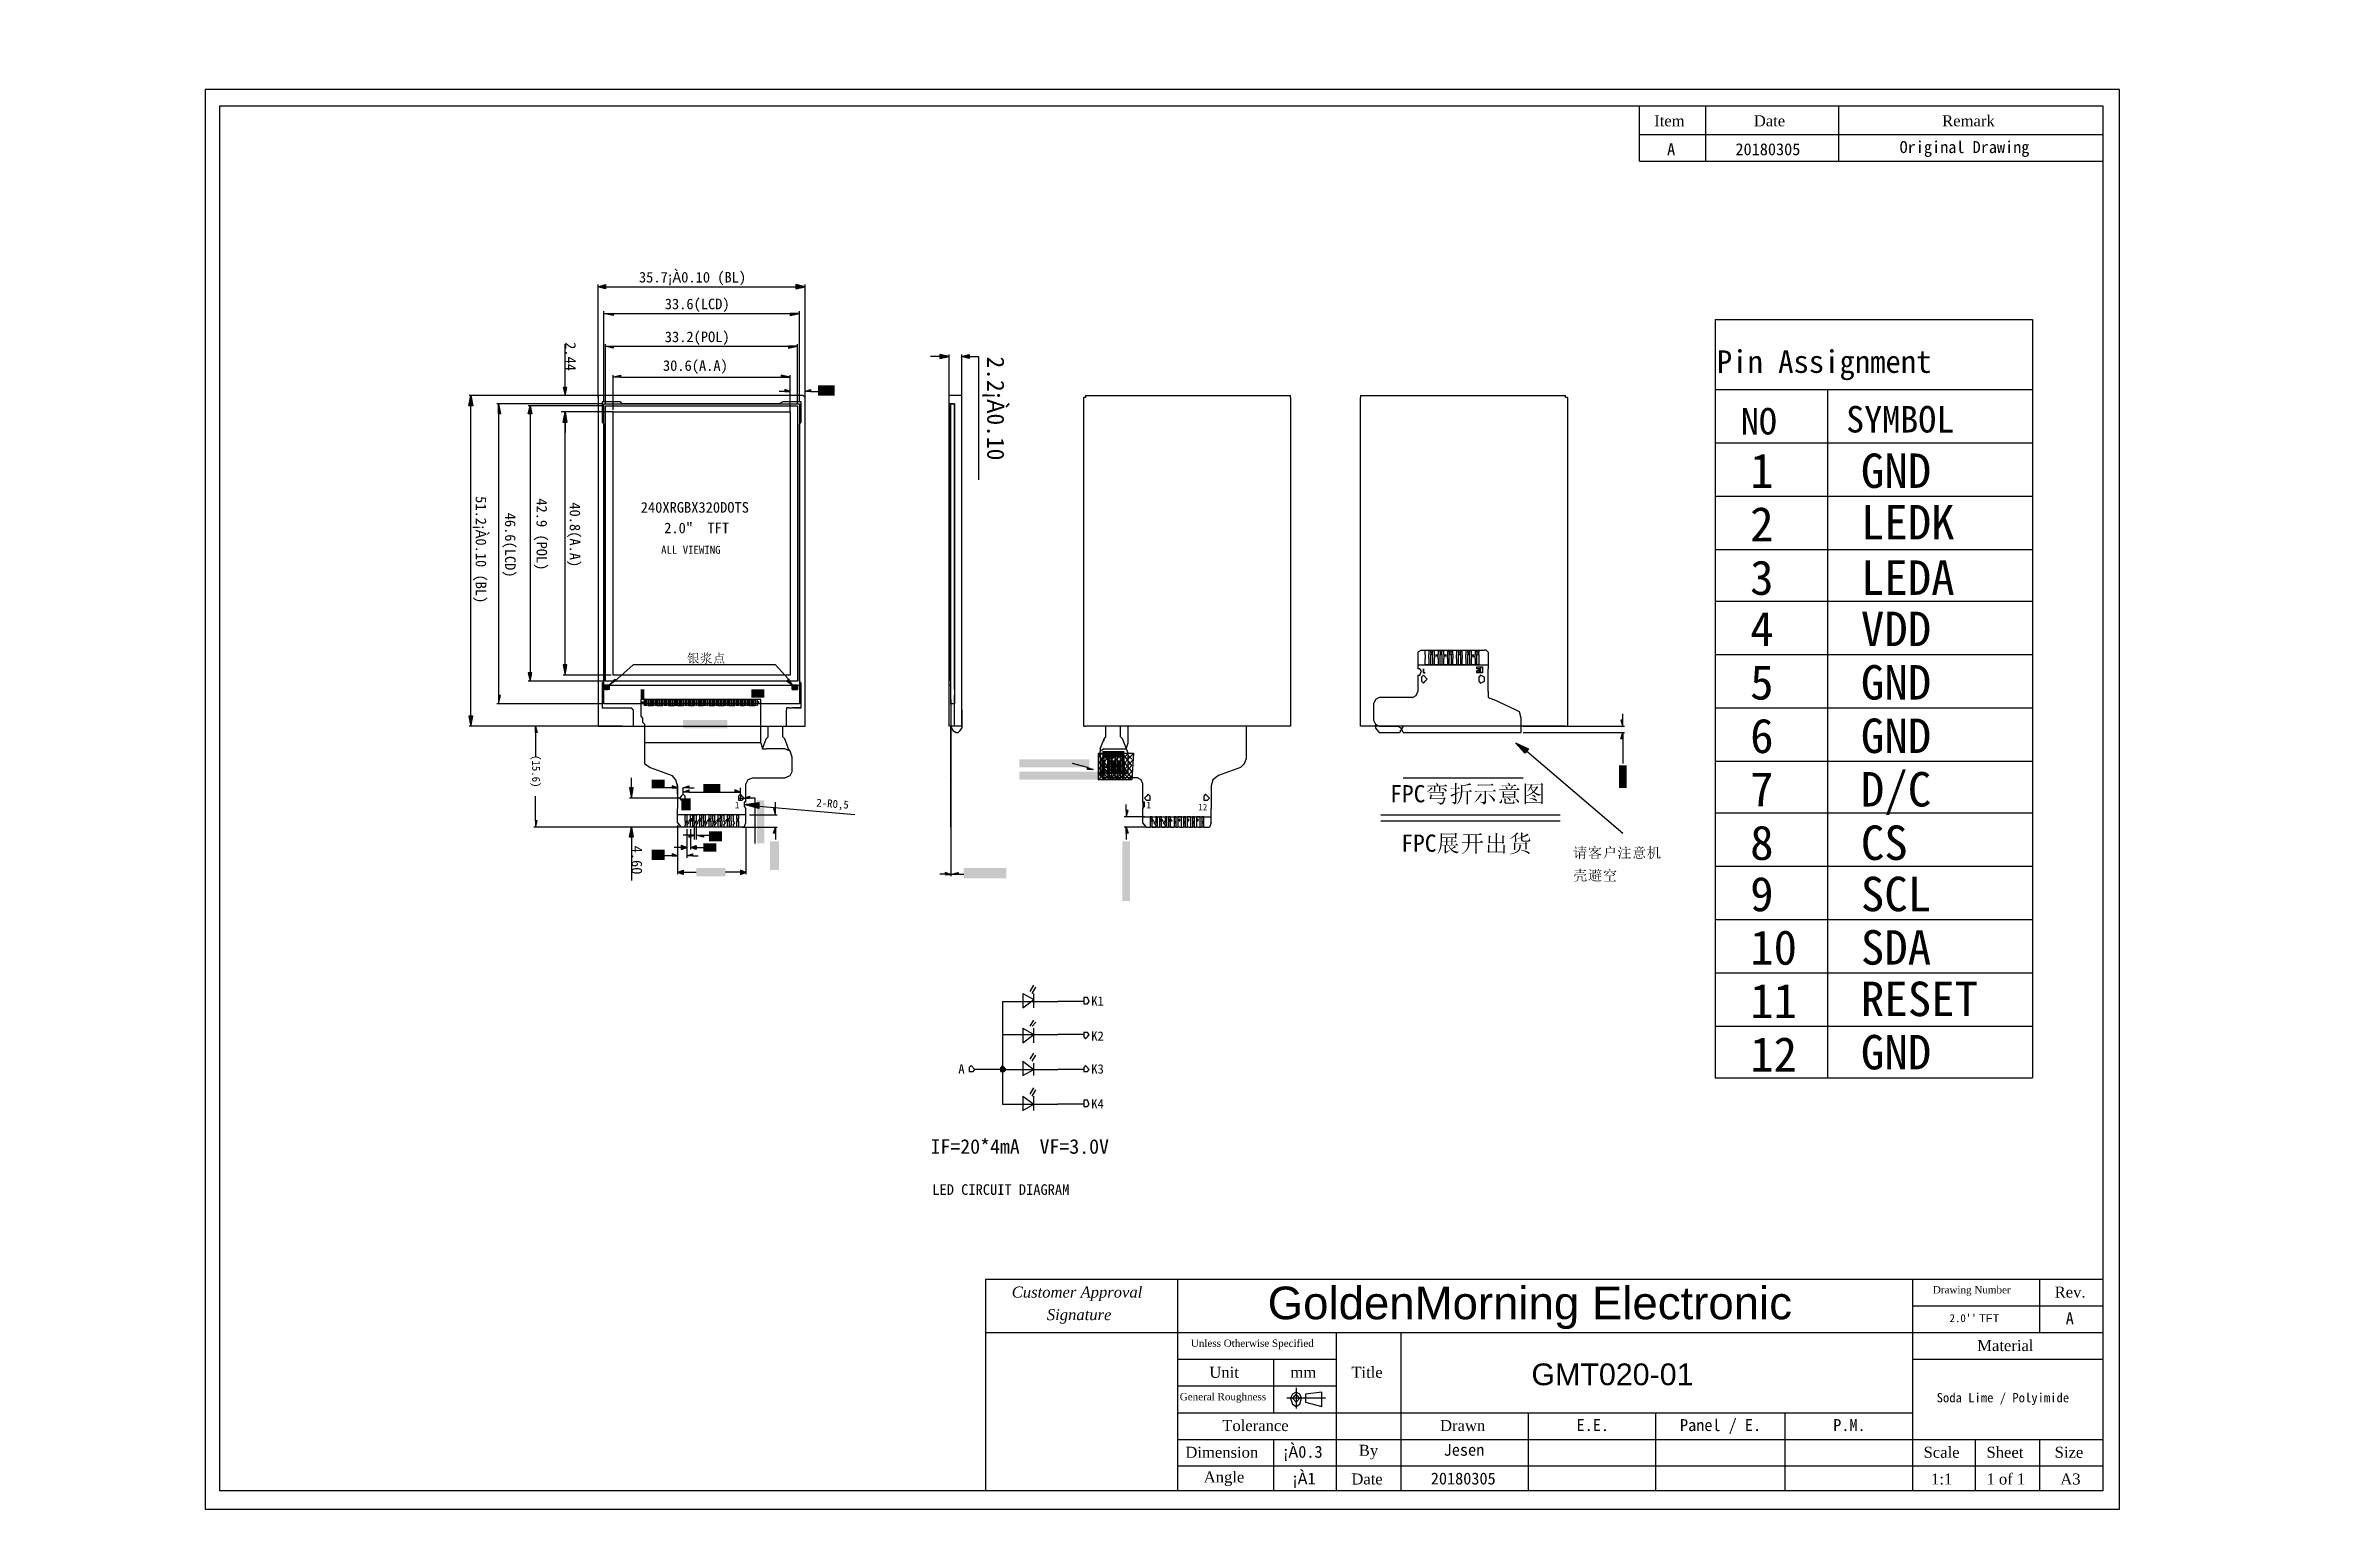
# Model space of a CAD drawing. Header units: millimetres. Extents: x 16 to 282, y 21 to 191.
import ezdxf

# ---------------------------------------------------------------- set-up
doc = ezdxf.new("R2010")
doc.units = ezdxf.units.MM
doc.layers.get('0').update_dxf_attribs({"linetype": 'CONTINUOUS'})

msp = doc.modelspace()

# ---------------------------------------------------------------- texts
at = {"color": 7, "attachment_point": 7, "rotation": 270}
for s, insert, char_height in [('{\\fTahoma|b0|i0|c0;                                                 }', (15.776314, 190.888038), 2.537451), ('{\\fTahoma|b0|i0|c0; }', (282.24353, 53.918966), 4.558295)]:
    msp.add_mtext(s, dxfattribs=dict(at, insert=insert, char_height=char_height))
at = {"color": 7, "attachment_point": 1}
for s, insert, char_height in [('{\\fTimes New Roman|b0|i0|c0;Item}', (203.05975, 182.791497), 1.280328), ('{\\fTimes New Roman|b0|i0|c0;Date}', (214.6603, 182.791497), 1.280328), ('{\\fTimes New Roman|b0|i0|c0;Remark}', (236.587953, 182.791497), 1.280328), ('{\\fSimSun|b0|i0|c0;A}', (204.56207, 179.535581), 1.388634), ('{\\fSimSun|b0|i0|c0;20180305}', (212.520809, 179.535581), 1.388634), ('{\\fSimSun|b0|i0|c0;Original Drawing}', (231.634406, 179.789579), 1.388634), ('{\\fSimSun|b0|i0|c0;Pin Assignment}', (210.361406, 155.43229), 2.62297), ('{\\fSimSun|b0|i0|c0;NO}', (213.155585, 148.719525), 3.085864), ('{\\fSimSun|b0|i0|c0;SYMBOL}', (225.411047, 148.952516), 3.085864), ('{\\fSimSun|b0|i0|c0;1}', (214.234916, 143.422206), 4.011654), ('{\\fSimSun|b0|i0|c0;GND}', (227.125327, 143.424436), 4.011654), ('{\\fSimSun|b0|i0|c0;2}', (214.234916, 137.199424), 4.011654), ('{\\fSimSun|b0|i0|c0;LEDK}', (227.125327, 137.432468), 4.011654), ('{\\fSimSun|b0|i0|c0;3}', (214.234916, 130.976635), 4.011654), ('{\\fSimSun|b0|i0|c0;LEDA}', (227.125327, 130.978305), 4.011654), ('{\\fSimSun|b0|i0|c0;4}', (214.234916, 125.007559), 4.011654), ('{\\fSimSun|b0|i0|c0;VDD}', (227.125327, 125.00923), 4.011654), ('{\\fSimSun|b0|i0|c0;5}', (214.234916, 118.784769), 4.011654), ('{\\fSimSun|b0|i0|c0;GND}', (227.125327, 118.78644), 4.011654), ('{\\fSimSun|b0|i0|c0;6}', (214.234916, 112.561979), 4.011654), ('{\\fSimSun|b0|i0|c0;GND}', (227.125327, 112.56365), 4.011654), ('{\\fSimSun|b0|i0|c0;D/C}', (227.125327, 106.338087), 4.011654), ('{\\fSimSun|b0|i0|c0;7}', (214.234916, 106.339206), 4.011654), ('{\\fSimSun|b0|i0|c0;1}', (96.019161, 102.865717), 0.771466), ('{\\fSimSun|b0|i0|c0;1}', (143.940034, 102.865372), 0.771466), ('{\\fSimSun|b0|i0|c0;12}', (149.972551, 102.632501), 0.771466), ('{\\fSimSun|b0|i0|c0;8}', (214.234916, 100.116417), 4.011654), ('{\\fSimSun|b0|i0|c0;CS}', (227.125327, 100.115297), 4.011654), ('{\\fSimSun|b0|i0|c0;9}', (214.234916, 94.147341), 4.011654), ('{\\fSimSun|b0|i0|c0;SCL}', (227.125327, 94.148443), 4.011654), ('{\\fSimSun|b0|i0|c0;SDA}', (227.125327, 87.925653), 4.011654), ('{\\fSimSun|b0|i0|c0;10}', (214.234916, 87.924551), 4.011654), ('{\\fSimSun|b0|i0|c0;K1}', (137.505827, 80.208058), 1.080037), ('{\\fSimSun|b0|i0|c0;11}', (214.234916, 81.701761), 4.011654), ('{\\fSimSun|b0|i0|c0;RESET}', (227.125327, 81.935356), 4.011654), ('{\\fSimSun|b0|i0|c0;K2}', (137.505827, 76.144086), 1.080037), ('{\\fSimSun|b0|i0|c0;12}', (214.234916, 75.478971), 4.011654), ('{\\fSimSun|b0|i0|c0;GND}', (227.125327, 75.733237), 4.011654), ('{\\fSimSun|b0|i0|c0;A}', (122.033059, 72.312881), 1.080037), ('{\\fSimSun|b0|i0|c0;K3}', (137.505827, 72.312881), 1.080037), ('{\\fSimSun|b0|i0|c0;K4}', (137.505827, 68.248909), 1.080037), ('{\\fSimSun|b0|i0|c0;IF=20*4mA  VF=3.0V }', (118.794618, 63.595596), 1.697256), ('{\\fSimSun|b0|i0|c0;LED CIRCUIT DIAGRAM}', (119.006078, 58.3491), 1.234361), ('{\\fTimes New Roman|b0|i1|c0;Customer Approval}', (128.256039, 46.435884), 1.280328), ('{\\fArial|b0|i0|c0;GoldenMorning Electronic}', (158.055021, 46.431756), 3.798579), ('{\\fTimes New Roman|b0|i0|c0;Drawing Number}', (235.508105, 46.495764), 0.853537), ('{\\fTimes New Roman|b0|i0|c0;Rev.}', (249.690031, 46.435884), 1.280328), ('{\\fTimes New Roman|b0|i1|c0;Signature}', (132.341207, 43.811221), 1.280328), ("{\\fSimSun|b0|i0|c0;2.0''}", (237.455411, 43.224001), 0.925739), ('{\\fArial|b0|i0|c0;TFT}', (240.884504, 43.224001), 0.925739), ('{\\fSimSun|b0|i0|c0;A}', (250.980305, 43.432614), 1.388634), ('{\\fTimes New Roman|b0|i0|c0;Unless Otherwise Specified}', (149.105214, 40.27337), 0.853537), ('{\\fTimes New Roman|b0|i0|c0;Material}', (240.672889, 40.213146), 1.280328), ('{\\fArial|b0|i0|c0;GMT020-01}', (188.764326, 37.487427), 2.532386), ('{\\fTimes New Roman|b0|i0|c0;Unit}', (151.264083, 37.101553), 1.280328), ('{\\fTimes New Roman|b0|i0|c0;mm}', (160.704437, 37.101363), 1.280328), ('{\\fTimes New Roman|b0|i0|c0;Title}', (167.795202, 37.101501), 1.280328), ('{\\fTimes New Roman|b0|i0|c0;General Roughness}', (147.81432, 34.049702), 0.853537), ('{\\fSimSun|b0|i0|c0;Soda Lime / Polyimide}', (235.95142, 34.044192), 1.080037), ('{\\fTimes New Roman|b0|i0|c0;Tolerance}', (152.766972, 30.899692), 1.280328), ('{\\fTimes New Roman|b0|i0|c0;Drawn}', (178.124597, 30.899485), 1.280328), ('{\\fSimSun|b0|i0|c0;E.E.}', (194.021129, 31.007997), 1.388634), ('{\\fSimSun|b0|i0|c0;Panel / E.}', (206.064873, 31.007997), 1.388634), ('{\\fSimSun|b0|i0|c0;P.M.}', (223.908555, 31.00798), 1.388634), ('{\\fTimes New Roman|b0|i0|c0;Dimension}', (148.470145, 27.788099), 1.280328), ('{\\fSimSun|b0|i0|c0;¡À0.3}', (159.857719, 27.896232), 1.388634), ('{\\fTimes New Roman|b0|i0|c0;By}', (168.663004, 28.020815), 1.280328), ('{\\fSimSun|b0|i0|c0;Jesen}', (178.548068, 28.12931), 1.388634), ('{\\fTimes New Roman|b0|i0|c0;Scale}', (234.428654, 27.788099), 1.280328), ('{\\fTimes New Roman|b0|i0|c0;Sheet}', (241.752324, 27.788323), 1.280328), ('{\\fTimes New Roman|b0|i0|c0;Size}', (249.690031, 27.788099), 1.280328), ('{\\fTimes New Roman|b0|i0|c0;Angle}', (150.607913, 24.909463), 1.280328), ('{\\fSimSun|b0|i0|c0;¡À1}', (160.936568, 24.784639), 1.388634), ('{\\fTimes New Roman|b0|i0|c0;Date}', (167.795202, 24.676506), 1.280328), ('{\\fSimSun|b0|i0|c0;20180305}', (177.04518, 24.784829), 1.388634), ('{\\fTimes New Roman|b0|i0|c0;1:1}', (235.296456, 24.676506), 1.280328), ('{\\fTimes New Roman|b0|i0|c0;1 of 1}', (241.752324, 24.676747), 1.280328), ('{\\fTimes New Roman|b0|i0|c0;A3}', (250.346115, 24.676506), 1.280328)]:
    msp.add_mtext(s, dxfattribs=dict(at, insert=insert, char_height=char_height))
at = {"color": 3, "true_color": 0x00ff00, "char_height": 1.234361, "attachment_point": 1}
for s, insert in [('{\\fSimSun|b0|i0|c0;35.7¡À0.10 (BL)}', (84.843193, 164.563324)), ('{\\fSimSun|b0|i0|c0;33.6(LCD)}', (87.848789, 161.451972)), ('{\\fSimSun|b0|i0|c0;33.2(POL)}', (87.848789, 157.620655)), ('{\\fSimSun|b0|i0|c0;30.6(A.A)}', (87.637114, 154.276484))]:
    msp.add_mtext(s, dxfattribs=dict(at, insert=insert))
at = {"color": 3, "true_color": 0x00ff00, "attachment_point": 7, "rotation": 270}
for s, insert, char_height in [('{\\fSimSun|b0|i0|c0;2.44}', (76.249601, 156.386294), 1.234361), ('{\\fSimSun|b0|i0|c0;2.2¡À0.10}', (124.827118, 154.714088), 2.005827), ('{\\fSimSun|b0|i0|c0;51.2¡À0.10 (BL)}', (65.496769, 138.458155), 1.234361), ('{\\fSimSun|b0|i0|c0;46.6(LCD)}', (68.925888, 136.532088), 1.234361), ('{\\fSimSun|b0|i0|c0;42.9 (POL)}', (72.587654, 138.204174), 1.234361), ('{\\fSimSun|b0|i0|c0;40.8(A.A)}', (76.461104, 137.738518), 1.234361), ('{\\fSimSun|b0|i0|c0;(15.6)}', (72.164372, 108.316851), 0.925739), ('{\\fSimSun|b0|i0|c0;4.60}', (83.975339, 97.775789), 1.234361)]:
    msp.add_mtext(s, dxfattribs=dict(at, insert=insert, char_height=char_height))
at = {"color": 4, "true_color": 0x00ffff, "attachment_point": 1}
for s, insert, char_height in [('{\\fSimSun|b0|i0|c0;240XRGBX320DOTS}', (85.054869, 137.766449), 1.234361), ('{\\fSimSun|b0|i0|c0;   2.0"  TFT}', (85.266535, 135.374563), 1.234361), ('{\\fSimSun|b0|i0|c0;ALL VIEWING}', (87.425542, 132.674114), 0.925739), ('{\\fSimSun|b0|i0|c0;FPC}', (172.325123, 104.819293), 2.005827), ('{\\fSimSun|b0|i0|c0;FPC}', (173.616069, 99.062022), 2.005827)]:
    msp.add_mtext(s, dxfattribs=dict(at, insert=insert, char_height=char_height))
at = {"color": 2, "true_color": 0xffff00, "insert": (105.545193, 103.249973), "char_height": 0.925502, "attachment_point": 1, "rotation": 356}
msp.add_mtext('{\\fSimSun|b0|i0|c0;2-R0,5}', dxfattribs=at)

# ---------------------------------------------------------------- hatches: boundary and pattern name
at = {"true_color": 0xffff00}
for points in [[(80.969556, 163.096212), (80.969556, 162.609379), (80.101722, 162.842212)], [(103.109889, 163.096212), (103.109889, 162.609379), (104.189389, 162.842212)], [(81.837389, 159.730712), (81.837389, 159.497879), (80.757889, 159.730712)], [(102.453722, 159.730712), (102.453722, 159.497879), (103.533222, 159.730712)], [(81.837389, 155.920712), (81.837389, 155.666712), (80.969556, 155.920712)], [(102.242056, 155.920712), (102.242056, 155.666712), (103.321556, 155.920712)], [(119.873889, 154.947045), (119.873889, 154.481379), (120.953389, 154.714212)], [(123.302889, 154.947045), (123.302889, 154.481379), (122.456222, 154.714212)], [(82.684056, 152.555212), (82.684056, 152.322379), (81.837389, 152.322379)], [(101.395389, 152.555212), (101.395389, 152.322379), (102.453722, 152.322379)], [(65.496722, 148.978045), (65.052222, 148.978045), (65.285056, 150.163379)], [(76.461056, 151.115879), (76.016556, 151.115879), (76.249389, 150.163379)], [(101.818722, 150.883045), (101.818722, 150.650212), (102.453722, 150.650212)], [(104.824389, 150.883045), (104.824389, 150.650212), (104.189389, 150.650212)], [(68.714056, 148.025545), (68.502389, 148.025545), (68.502389, 149.210879)], [(72.375889, 148.025545), (71.931389, 148.025545), (72.164222, 148.978045)], [(76.461056, 147.051879), (76.016556, 147.051879), (76.249389, 148.258379)], [(76.461056, 147.051879), (76.016556, 147.051879), (76.249389, 148.258379)], [(72.375889, 117.884212), (71.931389, 117.884212), (72.164222, 116.910545)], [(76.461056, 118.836712), (76.016556, 118.836712), (76.249389, 117.630212)], [(68.714056, 115.238379), (68.502389, 115.238379), (68.502389, 114.285879)], [(80.969556, 116.444879), (80.757889, 116.444879), (80.757889, 115.958045)], [(80.969556, 116.444879), (80.969556, 115.958045), (80.757889, 115.958045)], [(80.757889, 116.444879), (80.757889, 115.958045)], [(81.181222, 116.444879), (80.969556, 116.444879), (80.969556, 116.212045)], [(81.181222, 116.444879), (81.181222, 116.212045), (80.969556, 116.212045)], [(81.181222, 115.958045), (80.969556, 115.958045)], [(81.181222, 115.958045), (80.969556, 115.958045)], [(81.392889, 116.444879), (81.181222, 116.444879), (81.181222, 115.958045)], [(81.392889, 116.444879), (81.392889, 115.958045), (81.181222, 115.958045)], [(82.049056, 116.910545), (81.392889, 116.444879), (82.049056, 117.164545)], [(81.392889, 116.444879), (81.392889, 115.958045)], [(102.242056, 117.164545), (102.686556, 116.444879), (102.030389, 116.910545)], [(102.898222, 116.444879), (102.686556, 116.444879), (102.686556, 115.958045)], [(102.898222, 116.444879), (102.898222, 115.958045), (102.686556, 115.958045)], [(102.686556, 116.444879), (102.686556, 115.958045)], [(103.109889, 116.444879), (102.898222, 116.444879), (102.898222, 116.212045)], [(103.109889, 116.444879), (103.109889, 116.212045), (102.898222, 116.212045)], [(103.109889, 115.958045), (102.898222, 115.958045)], [(103.109889, 115.958045), (102.898222, 115.958045)], [(103.321556, 116.444879), (103.109889, 116.444879), (103.109889, 115.958045)], [(103.321556, 116.444879), (103.321556, 115.958045), (103.109889, 115.958045)], [(103.321556, 116.444879), (103.321556, 115.958045)], [(65.496722, 112.846545), (65.052222, 112.846545), (65.285056, 111.661212)], [(73.010889, 110.941545), (72.799222, 110.941545), (72.799222, 111.661212)], [(139.008556, 107.597212), (138.796889, 107.597212), (138.796889, 106.644712)], [(139.008556, 107.597212), (139.008556, 106.644712), (138.796889, 106.644712)], [(138.796889, 107.597212), (138.796889, 106.644712)], [(138.796889, 107.597212), (138.796889, 106.644712)], [(138.796889, 107.597212), (138.796889, 106.644712)], [(138.796889, 107.597212), (138.796889, 106.644712)], [(138.796889, 107.597212), (138.796889, 106.644712)], [(138.796889, 107.597212), (138.796889, 106.644712)], [(138.796889, 107.597212), (138.796889, 106.644712)], [(138.796889, 107.597212), (138.796889, 106.644712)], [(138.796889, 107.597212), (138.796889, 106.644712)], [(138.796889, 107.597212), (138.796889, 106.644712)], [(138.796889, 107.597212), (138.796889, 106.644712)], [(138.796889, 107.597212), (138.796889, 106.644712)], [(138.796889, 107.597212), (138.796889, 106.157879)], [(138.796889, 107.597212), (138.796889, 106.157879)], [(138.796889, 107.597212), (138.796889, 106.157879)], [(138.796889, 107.597212), (138.796889, 106.157879)], [(138.796889, 107.597212), (138.796889, 106.157879)], [(138.796889, 107.597212), (138.796889, 106.157879)], [(138.796889, 106.877545), (138.796889, 106.157879)], [(138.796889, 106.877545), (138.796889, 106.157879)], [(138.796889, 106.877545), (138.796889, 106.390712)], [(138.796889, 106.877545), (138.796889, 106.390712)], [(138.796889, 106.877545), (138.796889, 106.644712)], [(138.796889, 106.877545), (138.796889, 106.390712), (138.796889, 106.644712)], [(139.008556, 106.644712), (138.796889, 106.644712), (138.796889, 106.157879)], [(139.008556, 106.644712), (139.008556, 106.157879), (138.796889, 106.157879)], [(138.796889, 106.644712), (138.796889, 106.157879)], [(138.796889, 106.644712), (138.796889, 106.157879)], [(138.796889, 106.644712), (138.796889, 106.157879)], [(138.796889, 106.644712), (138.796889, 106.157879)], [(138.796889, 106.644712), (138.796889, 106.157879)], [(138.796889, 106.644712), (138.796889, 106.157879)], [(138.796889, 106.644712), (138.796889, 106.157879)], [(138.796889, 106.644712), (138.796889, 106.157879)], [(138.796889, 106.644712), (138.796889, 106.157879)], [(138.796889, 106.644712), (138.796889, 106.157879)], [(138.796889, 106.644712), (138.796889, 106.157879)], [(138.796889, 106.644712), (138.796889, 106.157879)], [(139.008556, 107.597212), (139.008556, 106.877545)], [(139.008556, 107.597212), (139.008556, 106.390712)], [(139.008556, 107.597212), (139.008556, 106.390712)], [(139.008556, 107.597212), (139.008556, 106.157879)], [(139.008556, 107.597212), (139.008556, 106.157879)], [(139.008556, 107.597212), (139.008556, 106.157879)], [(139.008556, 107.597212), (139.008556, 106.157879)], [(139.008556, 107.597212), (139.008556, 106.644712)], [(139.008556, 107.597212), (139.008556, 106.644712)], [(139.008556, 107.597212), (139.008556, 106.644712)], [(139.008556, 107.597212), (139.008556, 106.644712)], [(139.008556, 107.597212), (139.008556, 106.644712)], [(139.008556, 107.597212), (139.008556, 106.644712)], [(139.008556, 106.644712), (139.008556, 106.877545), (139.008556, 106.390712)], [(139.008556, 106.877545), (139.008556, 106.390712)], [(139.008556, 106.877545), (139.008556, 106.390712)], [(139.008556, 106.644712), (139.008556, 106.390712)], [(139.008556, 106.644712), (139.008556, 106.157879)], [(139.008556, 106.644712), (139.008556, 106.157879)], [(139.008556, 106.644712), (139.008556, 106.157879)], [(139.008556, 106.644712), (139.008556, 106.157879)], [(139.008556, 106.644712), (139.008556, 106.157879)], [(139.008556, 106.644712), (139.008556, 106.157879)], [(139.431889, 107.110379), (139.220222, 106.877545)], [(139.431889, 107.110379), (139.431889, 106.877545), (139.220222, 106.877545)], [(139.643556, 107.597212), (139.431889, 107.597212), (139.431889, 107.110379)], [(139.643556, 107.597212), (139.643556, 107.110379), (139.431889, 107.110379)], [(139.431889, 107.597212), (139.431889, 107.110379)], [(139.431889, 107.597212), (139.431889, 107.110379)], [(139.431889, 107.597212), (139.431889, 107.110379)], [(139.431889, 107.597212), (139.431889, 107.110379)], [(139.431889, 107.597212), (139.431889, 107.110379)], [(139.431889, 107.597212), (139.431889, 107.110379)], [(139.431889, 107.597212), (139.431889, 107.110379)], [(139.431889, 107.597212), (139.431889, 107.110379)], [(139.431889, 107.597212), (139.431889, 107.110379)], [(139.431889, 107.597212), (139.431889, 107.110379)], [(139.431889, 107.597212), (139.431889, 106.877545)], [(139.431889, 107.597212), (139.431889, 106.877545)], [(139.431889, 107.597212), (139.431889, 106.157879)], [(139.431889, 107.597212), (139.431889, 106.157879)], [(139.431889, 107.597212), (139.431889, 106.157879)], [(139.431889, 107.597212), (139.431889, 106.157879)], [(139.431889, 107.597212), (139.431889, 106.157879)], [(139.431889, 107.597212), (139.431889, 106.157879)], [(139.431889, 107.110379), (139.431889, 106.157879)], [(139.431889, 107.110379), (139.431889, 106.157879)], [(139.431889, 107.110379), (139.431889, 106.877545)], [(139.431889, 107.110379), (139.431889, 106.877545)], [(139.643556, 106.877545), (139.431889, 106.877545), (139.431889, 106.157879)], [(139.643556, 106.877545), (139.643556, 106.157879), (139.431889, 106.157879)], [(139.431889, 106.877545), (139.431889, 106.157879)], [(139.431889, 106.877545), (139.431889, 106.157879)], [(139.431889, 106.877545), (139.431889, 106.157879)], [(139.431889, 106.877545), (139.431889, 106.157879)], [(139.431889, 106.877545), (139.431889, 106.157879)], [(139.431889, 106.877545), (139.431889, 106.157879)], [(139.431889, 106.877545), (139.431889, 106.157879)], [(139.431889, 106.877545), (139.431889, 106.157879)], [(139.431889, 106.877545), (139.431889, 106.157879)], [(139.431889, 106.877545), (139.431889, 106.157879)], [(139.431889, 106.877545), (139.431889, 106.157879)], [(139.431889, 106.877545), (139.431889, 106.157879)], [(139.431889, 106.877545), (139.431889, 106.157879)], [(139.431889, 106.877545), (139.431889, 106.157879)], [(139.643556, 107.597212), (139.643556, 107.110379)], [(139.643556, 107.597212), (139.643556, 106.877545)], [(139.643556, 107.597212), (139.643556, 106.877545)], [(139.643556, 107.597212), (139.643556, 106.157879)], [(139.643556, 107.597212), (139.643556, 106.157879)], [(139.643556, 107.597212), (139.643556, 106.157879)], [(139.643556, 107.597212), (139.643556, 106.157879)], [(139.643556, 107.597212), (139.643556, 107.110379)], [(139.643556, 107.597212), (139.643556, 106.877545), (139.643556, 107.110379)], [(139.643556, 107.597212), (139.643556, 107.110379)], [(139.643556, 107.597212), (139.643556, 107.110379)], [(139.643556, 107.597212), (139.643556, 107.110379)], [(139.643556, 107.597212), (139.643556, 107.110379)], [(139.643556, 106.877545), (139.643556, 107.110379)], [(139.643556, 107.110379), (139.643556, 106.877545)], [(139.643556, 107.110379), (139.643556, 106.877545)], [(139.643556, 106.877545), (139.643556, 106.157879)], [(139.643556, 106.877545), (139.643556, 106.157879)], [(139.643556, 106.877545), (139.643556, 106.157879)], [(139.643556, 106.877545), (139.643556, 106.157879)], [(139.643556, 106.877545), (139.643556, 106.157879)], [(139.643556, 106.877545), (139.643556, 106.157879)], [(140.088056, 107.597212), (139.855222, 107.597212), (139.855222, 106.157879)], [(140.088056, 107.597212), (140.088056, 106.157879), (139.855222, 106.157879)], [(139.855222, 107.597212), (139.855222, 106.157879)], [(139.855222, 107.597212), (139.855222, 106.157879)], [(139.855222, 106.877545), (139.855222, 106.157879)], [(139.855222, 106.877545), (139.855222, 106.157879)], [(139.855222, 106.877545), (139.855222, 106.390712)], [(139.855222, 106.877545), (139.855222, 106.390712)], [(139.855222, 106.877545), (139.855222, 106.644712)], [(139.855222, 106.877545), (139.855222, 106.390712), (139.855222, 106.644712)], [(140.299722, 107.597212), (140.088056, 107.597212), (140.088056, 106.644712)], [(140.299722, 107.597212), (140.299722, 106.644712), (140.088056, 106.644712)], [(140.088056, 107.597212), (140.088056, 106.644712)], [(140.088056, 107.597212), (140.088056, 106.644712)], [(140.088056, 107.597212), (140.088056, 106.644712)], [(140.088056, 107.597212), (140.088056, 106.644712)], [(140.088056, 107.597212), (140.088056, 106.644712)], [(140.088056, 107.597212), (140.088056, 106.644712)], [(140.088056, 107.597212), (140.088056, 106.644712)], [(140.088056, 107.597212), (140.088056, 106.644712)], [(140.088056, 107.597212), (140.088056, 106.644712)], [(140.088056, 107.597212), (140.088056, 106.644712)], [(140.088056, 107.597212), (140.088056, 106.644712)], [(140.088056, 107.597212), (140.088056, 106.644712)], [(140.088056, 107.597212), (140.088056, 106.644712)], [(140.088056, 107.597212), (140.088056, 106.644712)], [(140.088056, 107.597212), (140.088056, 106.644712)], [(140.088056, 107.597212), (140.088056, 106.644712)], [(140.088056, 107.597212), (140.088056, 106.644712)], [(140.088056, 107.597212), (140.088056, 106.644712)], [(140.088056, 107.597212), (140.088056, 106.157879)], [(140.088056, 107.597212), (140.088056, 106.157879)], [(140.299722, 106.644712), (140.088056, 106.644712), (140.088056, 106.157879)], [(140.299722, 106.644712), (140.299722, 106.157879), (140.088056, 106.157879)], [(140.088056, 106.644712), (140.088056, 106.157879)], [(140.088056, 106.644712), (140.088056, 106.157879)], [(140.088056, 106.644712), (140.088056, 106.157879)], [(140.088056, 106.644712), (140.088056, 106.157879)], [(140.088056, 106.644712), (140.088056, 106.157879)], [(140.088056, 106.644712), (140.088056, 106.157879)], [(140.088056, 106.644712), (140.088056, 106.157879)], [(140.088056, 106.644712), (140.088056, 106.157879)], [(140.088056, 106.644712), (140.088056, 106.157879)], [(140.088056, 106.644712), (140.088056, 106.157879)], [(140.088056, 106.644712), (140.088056, 106.157879)], [(140.088056, 106.644712), (140.088056, 106.157879)], [(140.088056, 106.644712), (140.088056, 106.157879)], [(140.088056, 106.644712), (140.088056, 106.157879)], [(140.088056, 106.644712), (140.088056, 106.157879)], [(140.088056, 106.644712), (140.088056, 106.157879)], [(140.088056, 106.644712), (140.088056, 106.157879)], [(140.088056, 106.644712), (140.088056, 106.157879)], [(140.299722, 107.597212), (140.299722, 106.877545)], [(140.299722, 107.597212), (140.299722, 106.390712)], [(140.299722, 107.597212), (140.299722, 106.390712)], [(140.299722, 107.597212), (140.299722, 106.157879)], [(140.299722, 107.597212), (140.299722, 106.157879)], [(140.299722, 107.597212), (140.299722, 106.157879)], [(140.299722, 107.597212), (140.299722, 106.157879)], [(140.299722, 106.644712), (140.299722, 106.877545), (140.299722, 106.390712)], [(140.299722, 106.877545), (140.299722, 106.390712)], [(140.299722, 106.877545), (140.299722, 106.390712)], [(140.299722, 106.644712), (140.299722, 106.390712)], [(140.723056, 107.597212), (140.511389, 107.597212), (140.511389, 106.877545)], [(140.723056, 107.597212), (140.723056, 107.110379), (140.511389, 106.877545)], [(140.511389, 107.597212), (140.511389, 106.157879)], [(140.511389, 107.597212), (140.511389, 106.157879)], [(140.511389, 107.597212), (140.511389, 106.157879)], [(140.511389, 107.597212), (140.511389, 106.157879)], [(140.511389, 107.597212), (140.511389, 106.157879)], [(140.511389, 107.597212), (140.511389, 106.157879)], [(140.511389, 107.110379), (140.511389, 106.157879)], [(140.511389, 107.110379), (140.511389, 106.157879)], [(140.511389, 107.110379), (140.511389, 106.877545)], [(140.511389, 107.110379), (140.511389, 106.877545)], [(140.511389, 107.110379), (140.511389, 106.877545)], [(140.511389, 107.110379), (140.511389, 106.877545)], [(140.723056, 106.877545), (140.511389, 106.877545), (140.511389, 106.157879)], [(140.723056, 106.877545), (140.723056, 106.157879), (140.511389, 106.157879)], [(140.511389, 106.877545), (140.511389, 106.157879)], [(140.511389, 106.877545), (140.511389, 106.157879)], [(140.934722, 107.597212), (140.723056, 107.597212), (140.723056, 106.157879)], [(140.934722, 107.597212), (140.934722, 106.157879), (140.723056, 106.157879)], [(140.723056, 107.597212), (140.723056, 107.110379)], [(140.723056, 107.597212), (140.723056, 106.877545), (140.723056, 107.110379)], [(140.723056, 107.597212), (140.723056, 107.110379)], [(140.723056, 107.597212), (140.723056, 107.110379)], [(140.723056, 107.597212), (140.723056, 107.110379)], [(140.723056, 107.597212), (140.723056, 107.110379)], [(140.723056, 107.597212), (140.723056, 107.110379)], [(140.723056, 107.597212), (140.723056, 107.110379)], [(140.723056, 107.597212), (140.723056, 107.110379)], [(140.723056, 107.597212), (140.723056, 107.110379)], [(140.723056, 107.597212), (140.723056, 107.110379)], [(140.723056, 107.597212), (140.723056, 107.110379)], [(140.723056, 107.597212), (140.723056, 107.110379)], [(140.723056, 107.597212), (140.723056, 107.110379)], [(140.723056, 107.597212), (140.723056, 107.110379)], [(140.723056, 107.597212), (140.723056, 107.110379)], [(140.723056, 107.597212), (140.723056, 107.110379)], [(140.723056, 107.597212), (140.723056, 107.110379)], [(140.723056, 106.877545), (140.723056, 106.157879)], [(140.723056, 106.877545), (140.723056, 106.157879)], [(140.723056, 106.877545), (140.723056, 106.157879)], [(140.723056, 106.877545), (140.723056, 106.157879)], [(140.723056, 106.877545), (140.723056, 106.157879)], [(140.723056, 106.877545), (140.723056, 106.157879)], [(140.723056, 106.877545), (140.723056, 106.157879)], [(140.723056, 106.877545), (140.723056, 106.157879)], [(140.723056, 106.877545), (140.723056, 106.157879)], [(140.723056, 106.877545), (140.723056, 106.157879)], [(140.723056, 106.877545), (140.723056, 106.157879)], [(140.723056, 106.877545), (140.723056, 106.157879)], [(140.723056, 106.877545), (140.723056, 106.157879)], [(140.723056, 106.877545), (140.723056, 106.157879)], [(140.723056, 106.877545), (140.723056, 106.157879)], [(140.723056, 106.877545), (140.723056, 106.157879)], [(140.723056, 106.877545), (140.723056, 106.157879)], [(140.723056, 106.877545), (140.723056, 106.157879)], [(140.934722, 107.597212), (140.934722, 107.110379)], [(140.934722, 107.597212), (140.934722, 106.877545)], [(140.934722, 107.597212), (140.934722, 106.877545)], [(140.934722, 107.597212), (140.934722, 106.157879)], [(140.934722, 107.597212), (140.934722, 106.157879)], [(140.934722, 106.877545), (140.934722, 107.110379)], [(140.934722, 107.110379), (140.934722, 106.877545)], [(140.934722, 107.110379), (140.934722, 106.877545)], [(141.358056, 107.597212), (141.146389, 107.597212), (141.146389, 106.644712)], [(141.358056, 107.597212), (141.358056, 106.644712), (141.146389, 106.644712)], [(141.146389, 107.597212), (141.146389, 106.644712)], [(141.146389, 107.597212), (141.146389, 106.644712)], [(141.146389, 107.597212), (141.146389, 106.644712)], [(141.146389, 107.597212), (141.146389, 106.644712)], [(141.146389, 107.597212), (141.146389, 106.644712)], [(141.146389, 107.597212), (141.146389, 106.644712)], [(141.146389, 107.597212), (141.146389, 106.157879)], [(141.146389, 107.597212), (141.146389, 106.157879)], [(141.146389, 107.597212), (141.146389, 106.157879)], [(141.146389, 107.597212), (141.146389, 106.157879)], [(141.146389, 107.597212), (141.146389, 106.157879)], [(141.146389, 107.597212), (141.146389, 106.157879)], [(141.146389, 106.877545), (141.146389, 106.157879)], [(141.146389, 106.877545), (141.146389, 106.157879)], [(141.146389, 106.877545), (141.146389, 106.390712)], [(141.146389, 106.877545), (141.146389, 106.390712)], [(141.146389, 106.877545), (141.146389, 106.644712)], [(141.146389, 106.877545), (141.146389, 106.390712), (141.146389, 106.644712)], [(141.358056, 106.390712), (141.146389, 106.644712), (141.146389, 106.157879)], [(141.146389, 106.644712), (141.146389, 106.157879)], [(141.146389, 106.644712), (141.146389, 106.157879)], [(141.146389, 106.644712), (141.146389, 106.157879)], [(141.146389, 106.644712), (141.146389, 106.157879)], [(141.146389, 106.644712), (141.146389, 106.157879)], [(141.146389, 106.644712), (141.146389, 106.157879)], [(141.358056, 107.597212), (141.358056, 106.877545)], [(141.358056, 107.597212), (141.358056, 106.390712)], [(141.358056, 107.597212), (141.358056, 106.390712)], [(141.358056, 107.597212), (141.358056, 106.157879)], [(141.358056, 107.597212), (141.358056, 106.157879)], [(141.358056, 107.597212), (141.358056, 106.157879)], [(141.358056, 107.597212), (141.358056, 106.157879)], [(141.358056, 107.597212), (141.358056, 106.644712)], [(141.358056, 107.597212), (141.358056, 106.644712)], [(141.358056, 107.597212), (141.358056, 106.644712)], [(141.358056, 107.597212), (141.358056, 106.644712)], [(141.358056, 107.597212), (141.358056, 106.644712)], [(141.358056, 107.597212), (141.358056, 106.644712)], [(141.358056, 107.597212), (141.358056, 106.644712)], [(141.358056, 107.597212), (141.358056, 106.644712)], [(141.358056, 107.597212), (141.358056, 106.644712)], [(141.358056, 107.597212), (141.358056, 106.644712)], [(141.358056, 107.597212), (141.358056, 106.644712)], [(141.358056, 107.597212), (141.358056, 106.644712)], [(141.358056, 106.644712), (141.358056, 106.877545), (141.358056, 106.390712)], [(141.590889, 106.644712), (141.358056, 106.644712), (141.358056, 106.390712)], [(141.590889, 106.644712), (141.358056, 106.390712)], [(141.358056, 106.644712), (141.358056, 106.390712)], [(141.358056, 106.644712), (141.358056, 106.157879)], [(141.358056, 106.644712), (141.358056, 106.157879)], [(141.358056, 106.644712), (141.358056, 106.157879)], [(141.358056, 106.644712), (141.358056, 106.157879)], [(141.358056, 106.644712), (141.358056, 106.157879)], [(141.358056, 106.644712), (141.358056, 106.157879)], [(141.358056, 106.644712), (141.358056, 106.157879)], [(141.358056, 106.644712), (141.358056, 106.157879)], [(84.186889, 104.485712), (83.763556, 104.485712), (83.975222, 103.279212)], [(88.716556, 104.718545), (88.716556, 104.485712), (89.351556, 104.485712)], [(89.965389, 104.951379), (89.965389, 104.930213), (89.986555, 104.930213), (89.986555, 104.951379)], [(90.642722, 104.718545), (90.642722, 104.485712), (89.986556, 104.485712)], [(90.642722, 104.252879), (90.642722, 103.998879), (89.986556, 103.998879)], [(96.019056, 104.252879), (96.019056, 103.998879), (96.654056, 103.998879)], [(138.775722, 106.157879), (138.775722, 106.136713), (138.796888, 106.136713), (138.796888, 106.157879)], [(138.775722, 106.157879), (138.775722, 106.136713), (138.796888, 106.136713), (138.796888, 106.157879)], [(138.796889, 106.390712), (138.796889, 106.157879)], [(138.796889, 106.390712), (138.796889, 106.157879)], [(139.008556, 106.157879), (138.796889, 106.157879)], [(139.008556, 106.157879), (138.796889, 106.157879)], [(138.987389, 106.157879), (138.987389, 106.136713), (139.008555, 106.136713), (139.008555, 106.157879)], [(138.987389, 106.157879), (138.987389, 106.136713), (139.008555, 106.136713), (139.008555, 106.157879)], [(139.431889, 106.157879), (139.220222, 106.157879)], [(139.431889, 106.157879), (139.220222, 106.157879)], [(139.643556, 106.157879), (139.431889, 106.157879)], [(139.643556, 106.157879), (139.431889, 106.157879)], [(139.622389, 106.157879), (139.622389, 106.136713), (139.643555, 106.136713), (139.643555, 106.157879)], [(139.622389, 106.157879), (139.622389, 106.136713), (139.643555, 106.136713), (139.643555, 106.157879)], [(139.834056, 106.157879), (139.834056, 106.136713), (139.855222, 106.136713), (139.855222, 106.157879)], [(139.855222, 106.390712), (139.855222, 106.157879)], [(139.855222, 106.390712), (139.855222, 106.157879)], [(140.278556, 106.157879), (140.278556, 106.136713), (140.299722, 106.136713), (140.299722, 106.157879)], [(140.278556, 106.157879), (140.278556, 106.136713), (140.299722, 106.136713), (140.299722, 106.157879)], [(140.490222, 106.157879), (140.490222, 106.136713), (140.511388, 106.136713), (140.511388, 106.157879)], [(140.490222, 106.157879), (140.490222, 106.136713), (140.511388, 106.136713), (140.511388, 106.157879)], [(140.723056, 106.157879), (140.511389, 106.157879)], [(140.723056, 106.157879), (140.511389, 106.157879)], [(140.913556, 106.157879), (140.913556, 106.136713), (140.934732, 106.136713), (140.934732, 106.157879)], [(141.125222, 106.157879), (141.125222, 106.136713), (141.146388, 106.136713), (141.146388, 106.157879)], [(141.125222, 106.157879), (141.125222, 106.136713), (141.146388, 106.136713), (141.146388, 106.157879)], [(141.358056, 106.390712), (141.358056, 106.157879), (141.146389, 106.157879)], [(141.146389, 106.390712), (141.146389, 106.157879)], [(141.146389, 106.390712), (141.146389, 106.157879)], [(141.358056, 106.157879), (141.146389, 106.157879)], [(141.358056, 106.157879), (141.146389, 106.157879)], [(141.358056, 106.390712), (141.358056, 106.157879)], [(141.358056, 106.390712), (141.358056, 106.157879)], [(141.358056, 106.390712), (141.358056, 106.157879)], [(141.358056, 106.390712), (141.358056, 106.157879)], [(141.590889, 106.157879), (141.358056, 106.157879)], [(141.590889, 106.157879), (141.358056, 106.157879)], [(97.733556, 103.533212), (97.733556, 103.279212), (97.098556, 103.279212)], [(98.813056, 102.813545), (98.813056, 102.093879), (97.098556, 102.559545)], [(100.739222, 102.093879), (100.527556, 102.093879), (100.739222, 101.374212)], [(141.802556, 101.861045), (141.590889, 101.861045), (141.590889, 101.141379)], [(73.010889, 100.654545), (72.799222, 100.654545), (72.799222, 99.934879)], [(84.186889, 98.749545), (83.763556, 98.749545), (83.975222, 99.934879)], [(90.642722, 98.982379), (90.642722, 98.749545), (91.277722, 98.982379)], [(92.357222, 98.982379), (92.357222, 98.749545), (91.510556, 98.982379)], [(100.739222, 99.215212), (100.527556, 99.215212), (100.739222, 99.934879)], [(141.802556, 99.215212), (141.590889, 99.215212), (141.590889, 99.934879)], [(88.716556, 96.823379), (88.716556, 96.590545), (89.351556, 96.590545)], [(89.774889, 97.775879), (89.774889, 97.310212), (90.431056, 97.543045)], [(91.066056, 96.823379), (91.066056, 96.590545), (90.431056, 96.590545)], [(91.510556, 97.775879), (91.510556, 97.310212), (90.854389, 97.543045)], [(89.986556, 94.918379), (89.986556, 94.431545), (89.351556, 94.664379)], [(96.654056, 94.918379), (96.654056, 94.431545), (97.310222, 94.664379)], [(120.508889, 94.664379), (120.508889, 94.431545), (121.165056, 94.431545)], [(122.032889, 94.664379), (122.032889, 94.431545), (121.165056, 94.431545)]]:
    msp.add_hatch(color=2, dxfattribs=at).paths.add_polyline_path(points)
at = {"true_color": 0x00ff00}
for points in [[(104.168222, 162.842212), (104.168222, 162.821046), (104.189388, 162.821046), (104.189388, 162.842212)], [(122.435056, 154.714212), (122.435056, 154.693046), (122.456222, 154.693046), (122.456222, 154.714212)], [(65.263889, 150.163379), (65.263889, 150.142207), (65.28506, 150.142207), (65.28506, 150.163379)], [(80.080556, 150.163379), (80.080556, 150.142207), (80.101722, 150.142207), (80.101722, 150.163379)], [(80.080556, 149.697712), (80.080556, 149.676546), (80.101722, 149.676546), (80.101722, 149.697712)], [(81.816222, 150.163379), (81.816222, 150.142207), (81.837388, 150.142207), (81.837388, 150.163379)], [(104.168222, 149.930545), (104.168222, 149.909379), (104.189388, 149.909379), (104.189388, 149.930545)], [(105.692222, 151.369879), (105.692222, 150.163379), (107.618385, 150.163379), (107.618385, 151.369879)], [(76.228222, 148.258379), (76.228222, 148.237213), (76.249393, 148.237213), (76.249393, 148.258379)], [(82.027889, 148.258379), (82.027889, 148.237213), (82.049055, 148.237213), (82.049055, 148.258379)], [(120.932222, 148.978045), (120.932222, 148.956879), (120.953388, 148.956879), (120.953388, 148.978045)], [(122.435056, 149.210879), (122.435056, 149.189713), (122.456222, 149.189713), (122.456222, 149.210879)], [(85.054722, 115.958045), (85.054722, 114.772715), (85.478056, 114.772715), (85.478056, 115.958045)], [(85.054722, 115.958045), (85.054722, 114.772715), (85.478056, 114.772715), (85.478056, 115.958045)], [(97.945222, 115.958045), (97.945222, 115.005542), (99.448059, 115.005542), (99.448059, 115.958045)], [(97.945222, 115.958045), (97.945222, 115.005542), (99.448059, 115.005542), (99.448059, 115.958045)], [(85.245222, 114.285879), (85.245222, 114.264713), (85.266388, 114.264713), (85.266388, 114.285879)], [(85.245222, 114.285879), (85.245222, 114.264713), (85.266388, 114.264713), (85.266388, 114.285879)], [(72.778056, 111.661212), (72.778056, 111.640046), (72.799222, 111.640046), (72.799222, 111.661212)], [(80.948389, 111.661212), (80.948389, 111.640046), (80.969555, 111.640046), (80.969555, 111.661212)], [(83.107389, 111.661212), (83.107389, 111.640046), (83.12856, 111.640046), (83.12856, 111.661212)], [(129.123722, 107.830045), (129.123722, 106.877542), (137.272889, 106.877542), (137.272889, 107.830045)], [(137.061222, 106.877545), (137.717389, 106.644712), (137.061222, 106.644712)], [(129.123722, 106.390712), (129.123722, 105.438208), (140.723056, 105.438208), (140.723056, 106.390712)], [(89.965389, 103.279212), (89.965389, 103.258046), (89.986555, 103.258046), (89.986555, 103.279212)], [(83.954056, 99.934879), (83.954056, 99.913713), (83.975222, 99.913713), (83.975222, 99.934879)], [(89.965389, 99.934879), (89.965389, 99.913713), (89.986555, 99.913713), (89.986555, 99.934879)], [(89.965389, 99.934879), (89.965389, 99.913713), (89.986555, 99.913713), (89.986555, 99.934879)], [(93.013389, 99.448045), (93.013389, 98.262715), (94.516226, 98.262715), (94.516226, 99.448045)], [(86.345889, 97.310212), (86.345889, 96.103708), (87.848719, 96.103708), (87.848719, 97.310212)], [(92.357222, 98.029879), (92.357222, 97.056208), (93.860059, 97.056208), (93.860059, 98.029879)], [(100.104222, 98.262712), (100.104222, 94.918375), (101.162556, 94.918375), (101.162556, 98.262712)], [(141.146389, 98.262712), (141.146389, 91.320045), (142.014219, 91.320045), (142.014219, 98.262712)], [(91.510556, 95.151212), (91.510556, 94.198708), (94.939556, 94.198708), (94.939556, 95.151212)], [(122.667889, 95.151212), (122.667889, 93.965882), (127.620889, 93.965882), (127.620889, 95.151212)]]:
    msp.add_hatch(color=3, dxfattribs=at).paths.add_polyline_path(points)
for points in [[(103.512056, 159.730712), (103.512056, 159.709546), (103.533222, 159.709546), (103.533222, 159.730712)], [(103.300389, 155.920712), (103.300389, 155.899546), (103.321555, 155.899546), (103.321555, 155.920712)], [(102.432556, 152.322379), (102.432556, 152.301213), (102.453722, 152.301213), (102.453722, 152.322379)], [(104.168222, 150.650212), (104.168222, 150.629046), (104.189388, 150.629046), (104.189388, 150.650212)], [(76.228222, 148.258379), (76.228222, 148.237213), (76.249393, 148.237213), (76.249393, 148.258379)], [(80.736722, 149.210879), (80.736722, 149.189713), (80.757893, 149.189713), (80.757893, 149.210879)], [(80.736722, 149.210879), (80.736722, 149.189713), (80.757893, 149.189713), (80.757893, 149.210879)], [(80.948389, 148.978045), (80.948389, 148.956879), (80.969555, 148.956879), (80.969555, 148.978045)], [(80.948389, 148.978045), (80.948389, 148.956879), (80.969555, 148.956879), (80.969555, 148.978045)], [(81.816222, 148.258379), (81.816222, 148.237213), (81.837388, 148.237213), (81.837388, 148.258379)], [(81.816222, 148.258379), (81.816222, 148.237213), (81.837388, 148.237213), (81.837388, 148.258379)], [(102.432556, 148.258379), (102.432556, 148.237213), (102.453722, 148.237213), (102.453722, 148.258379)], [(102.432556, 148.025545), (102.432556, 148.004379), (102.453722, 148.004379), (102.453722, 148.025545)], [(103.300389, 148.978045), (103.300389, 148.956879), (103.321555, 148.956879), (103.321555, 148.978045)], [(103.512056, 149.210879), (103.512056, 149.189713), (103.533222, 149.189713), (103.533222, 149.210879)], [(104.168222, 148.025545), (104.168222, 148.004379), (104.189388, 148.004379), (104.189388, 148.025545)], [(81.816222, 117.630212), (81.816222, 117.609046), (81.837388, 117.609046), (81.837388, 117.630212)], [(72.143056, 116.910545), (72.143056, 116.889379), (72.164227, 116.889379), (72.164227, 116.910545)], [(80.948389, 116.910545), (80.948389, 116.889379), (80.969555, 116.889379), (80.969555, 116.910545)], [(68.481222, 114.285879), (68.481222, 114.264713), (68.502388, 114.264713), (68.502388, 114.285879)], [(80.736722, 114.285879), (80.736722, 114.264713), (80.757893, 114.264713), (80.757893, 114.285879)], [(120.932222, 114.518712), (120.932222, 114.497546), (120.953388, 114.497546), (120.953388, 114.518712)], [(80.080556, 111.661212), (80.080556, 111.640046), (80.101722, 111.640046), (80.101722, 111.661212)], [(160.683222, 111.661212), (160.683222, 111.640046), (160.704388, 111.640046), (160.704388, 111.661212)], [(168.853556, 111.661212), (168.853556, 111.640046), (168.874722, 111.640046), (168.874722, 111.661212)], [(188.009389, 108.549712), (186.929889, 109.735045), (188.432722, 109.036545)], [(138.796889, 108.782545), (138.796889, 108.062875), (141.358059, 108.062875), (141.358059, 108.782545)], [(89.330389, 104.485712), (89.330389, 104.464546), (89.351555, 104.464546), (89.351555, 104.485712)], [(89.965389, 104.485712), (89.965389, 104.464546), (89.986555, 104.464546), (89.986555, 104.485712)], [(96.632889, 103.998879), (96.632889, 103.977713), (96.654055, 103.977713), (96.654055, 103.998879)], [(120.487722, 105.671045), (120.487722, 105.649869), (120.508888, 105.649869), (120.508888, 105.671045)], [(120.487722, 105.671045), (120.487722, 105.649869), (120.508888, 105.649869), (120.508888, 105.671045)], [(138.796889, 106.157879), (138.352389, 106.157879)], [(138.796889, 106.157879), (138.352389, 106.157879)], [(89.330389, 103.279212), (89.330389, 103.258046), (89.351555, 103.258046), (89.351555, 103.279212)], [(89.774889, 103.279212), (89.774889, 101.861049), (90.854392, 101.861049), (90.854392, 103.279212)], [(89.965389, 103.279212), (89.965389, 103.258046), (89.986555, 103.258046), (89.986555, 103.279212)], [(96.421222, 103.279212), (96.421222, 103.258046), (96.442388, 103.258046), (96.442388, 103.279212)], [(96.632889, 103.279212), (96.632889, 103.258046), (96.654055, 103.258046), (96.654055, 103.279212)], [(97.077389, 103.279212), (97.077389, 103.258046), (97.098555, 103.258046), (97.098555, 103.279212)], [(97.077389, 102.559545), (97.077389, 102.538379), (97.098555, 102.538379), (97.098555, 102.559545)], [(97.289056, 102.559545), (97.289056, 102.538379), (97.310222, 102.538379), (97.310222, 102.559545)], [(97.289056, 101.374212), (97.289056, 101.353046), (97.310222, 101.353046), (97.310222, 101.374212)], [(89.330389, 100.654545), (89.330389, 100.633369), (89.351555, 100.633369), (89.351555, 100.654545)], [(89.330389, 100.421712), (89.330389, 100.400546), (89.351555, 100.400546), (89.351555, 100.421712)], [(90.409889, 99.934879), (90.409889, 99.913713), (90.431055, 99.913713), (90.431055, 99.934879)], [(90.409889, 99.934879), (90.409889, 99.913713), (90.431055, 99.913713), (90.431055, 99.934879)], [(90.833222, 99.934879), (90.833222, 99.913713), (90.854388, 99.913713), (90.854388, 99.934879)], [(91.256556, 100.167712), (91.256556, 100.146546), (91.277722, 100.146546), (91.277722, 100.167712)], [(91.489389, 100.167712), (91.489389, 100.146546), (91.510555, 100.146546), (91.510555, 100.167712)], [(91.489389, 98.982379), (91.489389, 98.961213), (91.510555, 98.961213), (91.510555, 98.982379)], [(96.632889, 99.934879), (96.632889, 99.913713), (96.654055, 99.913713), (96.654055, 99.934879)], [(97.289056, 100.421712), (97.289056, 100.400546), (97.310222, 100.400546), (97.310222, 100.421712)], [(100.718056, 99.934879), (100.718056, 99.913713), (100.739222, 99.913713), (100.739222, 99.934879)], [(121.143889, 100.167712), (121.143889, 100.146546), (121.165065, 100.146546), (121.165065, 100.167712)], [(121.143889, 100.167712), (121.143889, 100.146546), (121.165065, 100.146546), (121.165065, 100.167712)], [(141.569722, 99.934879), (141.569722, 99.913713), (141.590888, 99.913713), (141.590888, 99.934879)], [(143.919222, 101.141379), (143.919222, 101.120213), (143.940388, 101.120213), (143.940388, 101.141379)], [(144.130889, 99.934879), (144.130889, 99.913713), (144.152055, 99.913713), (144.152055, 99.934879)], [(89.330389, 96.590545), (89.330389, 96.569379), (89.351555, 96.569379), (89.351555, 96.590545)], [(90.833222, 97.543045), (90.833222, 97.521879), (90.854388, 97.521879), (90.854388, 97.543045)], [(97.289056, 94.685545), (97.289056, 94.664379), (97.310222, 94.664379), (97.310222, 94.685545)], [(121.143889, 94.431545), (121.143889, 94.410379), (121.165065, 94.410379), (121.165065, 94.431545)], [(127.176389, 72.185379), (126.964722, 71.952545), (126.964722, 71.465712)], [(127.176389, 72.185379), (127.176389, 71.465712), (126.964722, 71.465712)], [(126.964722, 71.952545), (126.964722, 71.465712), (126.964722, 71.719712)], [(127.388056, 71.952545), (127.176389, 72.185379), (127.176389, 71.465712)], [(127.388056, 71.952545), (127.388056, 71.465712), (127.176389, 71.465712)], [(127.620889, 71.719712), (127.388056, 71.952545), (127.388056, 71.465712)], [(45.727056, 58.321212), (45.938722, 58.321212)], [(46.997056, 54.976879), (47.229889, 54.976879)], [(65.708389, 51.378545), (65.920056, 51.378545)], [(65.920056, 51.378545), (65.920056, 51.145712)], [(68.714056, 51.378545), (68.502389, 51.378545), (68.925722, 51.378545)], [(69.581889, 51.378545), (69.793556, 51.378545)], [(54.744056, 48.753879), (54.955722, 48.753879)], [(45.070889, 41.578379), (45.282556, 41.578379)], [(61.623222, 42.298045), (62.491056, 42.298045)], [(52.161722, 38.932545), (51.738389, 38.932545), (52.373389, 38.932545)], [(62.491056, 39.652212), (63.126056, 39.652212)], [(78.175556, 39.906212), (79.043389, 39.906212)], [(78.175556, 39.419379), (79.043389, 39.419379)], [(54.320722, 36.307879), (54.320722, 36.075045)], [(46.362056, 32.011045), (46.362056, 31.757045)], [(46.785389, 32.011045), (46.785389, 31.757045)], [(61.199889, 32.243879), (61.411556, 32.243879)], [(76.249389, 32.011045), (75.804889, 32.011045)], [(46.785389, 31.291379), (45.938722, 31.291379)], [(46.362056, 31.524212), (46.362056, 31.291379)], [(46.362056, 31.291379), (46.362056, 31.037379)], [(46.362056, 31.037379), (46.362056, 30.571712), (46.362056, 30.804545)], [(48.521056, 29.619212), (47.864889, 29.619212), (48.732722, 29.619212)], [(49.579389, 31.524212), (49.579389, 30.338879), (49.579389, 31.291379)], [(51.315056, 31.524212), (51.526722, 31.524212)], [(52.373389, 31.291379), (51.950056, 31.291379)], [(52.373389, 31.291379), (52.373389, 30.571712), (52.373389, 31.037379)], [(54.744056, 31.524212), (53.241222, 31.524212), (54.955722, 31.524212)], [(56.670222, 31.524212), (55.611889, 31.524212)], [(56.246889, 31.291379), (56.035222, 31.291379), (56.458556, 31.291379)], [(56.458556, 29.365212), (56.670222, 29.365212)], [(57.961389, 31.757045), (57.538056, 31.757045), (58.194222, 31.757045)], [(57.538056, 29.619212), (57.538056, 29.132379)], [(57.961389, 31.037379), (57.961389, 30.804545)], [(58.194222, 30.571712), (58.405889, 30.571712)], [(59.464222, 31.291379), (59.464222, 30.338879), (59.464222, 31.037379)], [(75.593222, 30.804545), (75.593222, 30.338879), (75.593222, 30.571712)], [(78.598889, 30.571712), (78.175556, 30.571712)], [(48.076556, 28.645545), (47.653222, 28.645545)], [(48.944389, 28.645545), (48.521056, 28.645545)], [(50.235556, 27.947045), (50.447222, 27.947045)], [(50.658889, 28.899545), (50.658889, 28.645545)], [(52.585056, 28.412712), (51.738389, 28.412712)], [(52.585056, 27.947045), (52.585056, 27.693045)], [(56.246889, 28.412712), (56.246889, 27.947045), (56.246889, 28.179879)], [(56.246889, 27.947045), (56.458556, 27.947045)], [(57.749722, 29.132379), (57.114722, 29.132379), (57.961389, 29.132379)], [(57.961389, 27.947045), (58.194222, 27.947045)], [(60.755389, 28.412712), (60.332056, 28.412712)], [(60.755389, 27.947045), (60.332056, 27.947045), (60.988222, 27.947045)]]:
    msp.add_hatch(color=7).paths.add_polyline_path(points)
at = {"true_color": 0xff00ff}
h = msp.add_hatch(color=6, dxfattribs=at)
h.paths.add_polyline_path([(91.183503, 119.868191), (91.183503, 119.648256), (91.606285, 119.648256), (91.606285, 119.868191)])
h.paths.add_polyline_path([(91.108537, 120.053399), (91.106953, 120.119958), (91.102474, 120.215456), (91.183503, 120.163642), (91.594709, 120.163642), (91.634948, 120.227032), (91.733616, 120.157579), (91.687313, 120.111277), (91.687632, 119.935474), (91.688623, 119.790056), (91.690337, 119.675024), (91.692826, 119.590378), (91.606285, 119.555652), (91.606285, 119.613529), (91.34556, 119.613529), (91.390346, 119.454366), (91.455803, 119.324141), (91.609041, 119.442653), (91.733616, 119.573291), (91.820156, 119.469111), (91.754648, 119.449896), (91.673946, 119.415436), (91.578156, 119.365784), (91.467379, 119.30099), (91.54994, 119.214897), (91.642114, 119.147615), (91.743796, 119.099142), (91.854883, 119.06948), (91.854883, 119.046329), (91.786808, 119.024487), (91.745191, 118.970812), (91.557089, 119.096283), (91.432652, 119.240357), (91.357411, 119.4102), (91.316897, 119.613529), (91.183503, 119.613529), (91.183503, 119.092631), (91.38635, 119.196811), (91.397925, 119.179723), (91.306854, 119.108504), (91.236971, 119.046122), (91.188171, 118.992525), (91.160352, 118.947661), (91.085386, 119.034753), (91.10523, 119.069273), (91.108537, 119.115782)])
h.paths.add_polyline_path([(91.183503, 120.128916), (91.183503, 119.902917), (91.606285, 119.902917), (91.606285, 120.128916)])
h.paths.add_polyline_path([(90.813086, 119.156572), (91.027509, 119.266264), (91.039084, 119.249176), (90.931606, 119.158828), (90.852291, 119.085327), (90.801192, 119.028569), (90.778359, 118.988451), (90.703394, 119.081055), (90.727854, 119.117367), (90.732057, 119.168147), (90.732057, 119.480687), (90.703394, 119.480687), (90.564488, 119.463048), (90.512122, 119.515413), (90.732057, 119.515413), (90.732057, 119.746923), (90.616302, 119.746923), (90.512122, 119.625105), (90.495035, 119.63668), (90.566977, 119.762564), (90.632356, 119.908705), (90.691224, 120.075103), (90.743633, 120.261759), (90.865451, 120.192305), (90.795998, 120.116789), (90.749696, 120.007097), (90.90569, 120.007097), (90.975143, 120.07655), (91.073811, 119.972371), (90.738121, 119.972371), (90.683137, 119.866675), (90.633941, 119.78165), (90.870964, 119.78165), (90.94648, 119.851103), (91.044596, 119.746923), (90.813086, 119.746923), (90.813086, 119.515413), (90.90569, 119.515413), (90.981207, 119.578803), (91.073811, 119.480687), (90.813086, 119.480687)])
h = msp.add_hatch(color=6, dxfattribs=at)
h.paths.add_polyline_path([(92.449237, 119.051841), (92.572433, 119.039921), (92.631138, 119.037509), (92.657596, 119.06948), (92.657596, 119.40517), (92.651533, 119.596442), (92.784927, 119.538564), (92.744137, 119.50935), (92.848316, 119.347292), (93.009065, 119.502253), (93.109041, 119.631168), (93.207158, 119.532501), (93.143768, 119.520925), (92.981711, 119.403654), (92.865955, 119.330205), (92.966113, 119.236877), (93.081412, 119.165254), (93.211903, 119.115334), (93.357639, 119.087119), (93.357639, 119.06948), (93.289564, 119.040541), (93.247948, 118.988451), (93.076804, 119.066586), (92.933824, 119.17366), (92.819059, 119.309672), (92.732561, 119.474623), (92.732561, 119.051841), (92.706654, 118.97412), (92.616806, 118.918998), (92.566301, 118.983973), (92.449237, 119.02869)])
h.paths.add_polyline_path([(92.049606, 119.428321), (92.426086, 119.428321), (92.483963, 119.486199), (92.570504, 119.399658), (92.512626, 119.370443), (92.423967, 119.226869), (92.308539, 119.108616), (92.166446, 119.015581), (91.997791, 118.947661), (91.991728, 118.9653), (92.142933, 119.059351), (92.266647, 119.162084), (92.362868, 119.273498), (92.431598, 119.393594), (92.240877, 119.393594), (92.101971, 119.376507)])
h.paths.add_polyline_path([(92.489475, 120.186793), (92.489803, 119.963654), (92.490853, 119.787024), (92.492731, 119.656903), (92.495539, 119.573291), (92.408447, 119.532501), (92.412925, 119.654044), (92.41451, 119.810313), (92.286051, 119.741187), (92.190097, 119.684361), (92.126698, 119.639936), (92.095908, 119.608017), (92.020942, 119.717709), (92.071585, 119.725271), (92.154061, 119.748026), (92.268369, 119.786077), (92.41451, 119.839528), (92.414105, 119.992903), (92.412925, 120.11734), (92.411022, 120.212838), (92.408447, 120.279397), (92.530265, 120.227032)])
h.paths.add_polyline_path([(92.125122, 120.186793), (92.229646, 120.114997), (92.27836, 120.062219), (92.283252, 120.017157), (92.257965, 119.969614), (92.223996, 119.951355), (92.202843, 119.995522), (92.173078, 120.07655), (92.113546, 120.169154)])
h.paths.add_polyline_path([(93.224796, 120.018673), (93.098913, 119.862808), (92.941196, 119.736657), (92.751647, 119.640169), (92.530265, 119.573291), (92.524202, 119.596442), (92.725327, 119.674266), (92.894619, 119.775449), (93.032078, 119.899989), (93.137704, 120.047887), (92.773351, 120.047887), (92.720986, 119.990009), (92.800705, 119.94984), (92.842804, 119.911737), (92.853553, 119.872463), (92.839497, 119.830708), (92.814692, 119.810107), (92.793195, 119.83622), (92.760949, 119.894994), (92.703898, 119.972371), (92.61088, 119.879766), (92.530265, 119.810313), (92.51869, 119.827952), (92.70941, 120.082062), (92.775969, 120.20078), (92.81359, 120.290973), (92.923833, 120.215456), (92.877531, 120.192305), (92.796502, 120.082614), (93.137704, 120.082614), (93.201645, 120.146003), (93.288186, 120.053399)])
h = msp.add_hatch(color=6, dxfattribs=at)
h.paths.add_polyline_path([(93.870964, 119.74086), (93.870964, 119.422809), (94.507618, 119.422809), (94.507618, 119.74086)])
h.paths.add_polyline_path([(93.77836, 119.283903), (93.783872, 119.544076), (93.77836, 119.821889), (93.870964, 119.775587), (94.119563, 119.775587), (94.119166, 119.952518), (94.118047, 120.095498), (94.116307, 120.204475), (94.11405, 120.279397), (94.246893, 120.227032), (94.200591, 120.18073), (94.200591, 120.041824), (94.577071, 120.041824), (94.652036, 120.11734), (94.756216, 120.007097), (94.200591, 120.007097), (94.200591, 119.775587), (94.496043, 119.775587), (94.55392, 119.833464), (94.640461, 119.746923), (94.588647, 119.706134), (94.588965, 119.580973), (94.589956, 119.477517), (94.59167, 119.395765), (94.594159, 119.335717), (94.507618, 119.30099), (94.507618, 119.388082), (93.870964, 119.388082), (93.870964, 119.318629)])
h.paths.add_polyline_path([(93.749146, 119.254688), (93.772297, 119.254688), (93.75421, 119.152765), (93.734676, 119.073476), (93.713696, 119.016718), (93.691268, 118.982388), (93.644208, 118.955792), (93.595908, 118.968056), (93.571861, 119.002369), (93.598664, 119.040817), (93.676937, 119.115782), (93.707874, 119.167872)])
h.paths.add_polyline_path([(93.951993, 119.226025), (93.963569, 119.243113), (94.060169, 119.15919), (94.107987, 119.092631), (94.113775, 119.037647), (94.084836, 118.988451), (94.047216, 118.974809), (94.026958, 119.026485), (94.002291, 119.118194)])
h.paths.add_polyline_path([(94.258469, 119.231537), (94.270044, 119.249176), (94.361339, 119.173108), (94.415014, 119.106963), (94.429483, 119.048672), (94.403438, 118.994515), (94.364233, 118.980045), (94.339497, 119.040817), (94.310559, 119.137417)])
h.paths.add_polyline_path([(94.571008, 119.249176), (94.582583, 119.266264), (94.683111, 119.187302), (94.75346, 119.112475), (94.783088, 119.043917), (94.76228, 118.982388), (94.720938, 118.963715), (94.689519, 119.023178), (94.6468, 119.128942)])
at = {"true_color": 0xffbf00}
for points in [[(177.680056, 120.508879), (177.680056, 120.487713), (177.701222, 120.487713), (177.701222, 120.508879)], [(178.738389, 120.508879), (178.738389, 120.487713), (178.759555, 120.487713), (178.759555, 120.508879)], [(176.388889, 119.556379), (176.388889, 119.535213), (176.410055, 119.535213), (176.410055, 119.556379)], [(177.447222, 119.556379), (177.447222, 119.535213), (177.468388, 119.535213), (177.468388, 119.556379)], [(178.526722, 119.556379), (178.526722, 119.535213), (178.547888, 119.535213), (178.547888, 119.556379)], [(179.606222, 119.556379), (179.606222, 119.535213), (179.627388, 119.535213), (179.627388, 119.556379)], [(180.685722, 119.556379), (180.685722, 119.535213), (180.70691, 119.535213), (180.70691, 119.556379)], [(181.765222, 119.556379), (181.765222, 119.535213), (181.786367, 119.535213), (181.786367, 119.556379)], [(121.143889, 114.772712), (121.143889, 114.751546), (121.165065, 114.751546), (121.165065, 114.772712)], [(99.871389, 110.454712), (99.871389, 110.433546), (99.892555, 110.433546), (99.892555, 110.454712)], [(140.913556, 110.454712), (140.913556, 110.433546), (140.934732, 110.433546), (140.934732, 110.454712)], [(173.806556, 110.941545), (173.806556, 110.920379), (173.827722, 110.920379), (173.827722, 110.941545)], [(138.542889, 109.036545), (138.542889, 109.015379), (138.564055, 109.015379), (138.564055, 109.036545)], [(138.775722, 106.157879), (138.775722, 106.136713), (138.796888, 106.136713), (138.796888, 106.157879)], [(138.987389, 106.157879), (138.987389, 106.136713), (139.008555, 106.136713), (139.008555, 106.157879)], [(139.622389, 106.157879), (139.622389, 106.136713), (139.643555, 106.136713), (139.643555, 106.157879)], [(139.834056, 106.157879), (139.834056, 106.136713), (139.855222, 106.136713), (139.855222, 106.157879)], [(140.278556, 106.157879), (140.278556, 106.136713), (140.299722, 106.136713), (140.299722, 106.157879)], [(140.490222, 106.157879), (140.490222, 106.136713), (140.511388, 106.136713), (140.511388, 106.157879)], [(140.913556, 106.157879), (140.913556, 106.136713), (140.934732, 106.136713), (140.934732, 106.157879)], [(141.125222, 106.157879), (141.125222, 106.136713), (141.146388, 106.136713), (141.146388, 106.157879)], [(90.198222, 99.934879), (90.198222, 99.913713), (90.219388, 99.913713), (90.219388, 99.934879)], [(90.198222, 99.934879), (90.198222, 99.913713), (90.219388, 99.913713), (90.219388, 99.934879)], [(91.044889, 100.887379), (91.044889, 100.866213), (91.066065, 100.866213), (91.066065, 100.887379)], [(91.044889, 99.934879), (91.044889, 99.913713), (91.066065, 99.913713), (91.066065, 99.934879)], [(91.044889, 99.934879), (91.044889, 99.913713), (91.066065, 99.913713), (91.066065, 99.934879)], [(91.256556, 99.934879), (91.256556, 99.913713), (91.277722, 99.913713), (91.277722, 99.934879)], [(91.256556, 99.934879), (91.256556, 99.913713), (91.277722, 99.913713), (91.277722, 99.934879)], [(92.124389, 100.887379), (92.124389, 100.866213), (92.145555, 100.866213), (92.145555, 100.887379)], [(92.124389, 99.934879), (92.124389, 99.913713), (92.145555, 99.913713), (92.145555, 99.934879)], [(92.124389, 99.934879), (92.124389, 99.913713), (92.145555, 99.913713), (92.145555, 99.934879)], [(92.336056, 99.934879), (92.336056, 99.913713), (92.357222, 99.913713), (92.357222, 99.934879)], [(92.336056, 99.934879), (92.336056, 99.913713), (92.357222, 99.913713), (92.357222, 99.934879)], [(93.203889, 100.887379), (93.203889, 100.866213), (93.225055, 100.866213), (93.225055, 100.887379)], [(93.203889, 99.934879), (93.203889, 99.913713), (93.225055, 99.913713), (93.225055, 99.934879)], [(93.203889, 99.934879), (93.203889, 99.913713), (93.225055, 99.913713), (93.225055, 99.934879)], [(93.415556, 99.934879), (93.415556, 99.913713), (93.436722, 99.913713), (93.436722, 99.934879)], [(93.415556, 99.934879), (93.415556, 99.913713), (93.436722, 99.913713), (93.436722, 99.934879)], [(94.283389, 100.887379), (94.283389, 100.866213), (94.304555, 100.866213), (94.304555, 100.887379)], [(94.283389, 99.934879), (94.283389, 99.913713), (94.304555, 99.913713), (94.304555, 99.934879)], [(94.283389, 99.934879), (94.283389, 99.913713), (94.304555, 99.913713), (94.304555, 99.934879)], [(94.495056, 99.934879), (94.495056, 99.913713), (94.516222, 99.913713), (94.516222, 99.934879)], [(94.495056, 99.934879), (94.495056, 99.913713), (94.516222, 99.913713), (94.516222, 99.934879)], [(95.341722, 100.887379), (95.341722, 100.866213), (95.362888, 100.866213), (95.362888, 100.887379)], [(95.341722, 99.934879), (95.341722, 99.913713), (95.362888, 99.913713), (95.362888, 99.934879)], [(95.341722, 99.934879), (95.341722, 99.913713), (95.362888, 99.913713), (95.362888, 99.934879)], [(95.553389, 99.934879), (95.553389, 99.913713), (95.574555, 99.913713), (95.574555, 99.934879)], [(95.553389, 99.934879), (95.553389, 99.913713), (95.574555, 99.913713), (95.574555, 99.934879)], [(96.209556, 99.934879), (96.209556, 99.913713), (96.230722, 99.913713), (96.230722, 99.934879)], [(96.209556, 99.934879), (96.209556, 99.913713), (96.230722, 99.913713), (96.230722, 99.934879)], [(96.421222, 100.887379), (96.421222, 100.866213), (96.442388, 100.866213), (96.442388, 100.887379)], [(96.421222, 99.934879), (96.421222, 99.913713), (96.442388, 99.913713), (96.442388, 99.934879)], [(96.421222, 99.934879), (96.421222, 99.913713), (96.442388, 99.913713), (96.442388, 99.934879)], [(121.143889, 99.934879), (121.143889, 99.913713), (121.165065, 99.913713), (121.165065, 99.934879)], [(144.363722, 100.887379), (144.363722, 100.866213), (144.384888, 100.866213), (144.384888, 100.887379)], [(145.422056, 100.887379), (145.422056, 100.866213), (145.443222, 100.866213), (145.443222, 100.887379)], [(146.501556, 100.887379), (146.501556, 100.866213), (146.522722, 100.866213), (146.522722, 100.887379)], [(147.581056, 100.887379), (147.581056, 100.866213), (147.602222, 100.866213), (147.602222, 100.887379)], [(148.660556, 100.887379), (148.660556, 100.866213), (148.681722, 100.866213), (148.681722, 100.887379)], [(149.740056, 100.887379), (149.740056, 100.866213), (149.761222, 100.866213), (149.761222, 100.887379)]]:
    msp.add_hatch(color=40, dxfattribs=at).paths.add_polyline_path(points)
at = {"true_color": 0x00ffff}
for points in [[(176.177222, 118.349879), (176.177222, 118.328713), (176.198388, 118.328713), (176.198388, 118.349879)], [(176.177222, 117.884212), (176.177222, 117.863046), (176.198388, 117.863046), (176.198388, 117.884212)], [(176.388889, 117.884212), (176.388889, 117.863046), (176.410055, 117.863046), (176.410055, 117.884212)], [(182.400222, 118.117045), (182.400222, 118.095879), (182.421388, 118.095879), (182.421388, 118.117045)], [(182.400222, 118.117045), (182.400222, 118.095879), (182.421388, 118.095879), (182.421388, 118.117045)], [(182.400222, 118.117045), (182.400222, 118.095879), (182.421388, 118.095879), (182.421388, 118.117045)], [(182.400222, 118.117045), (182.400222, 118.095879), (182.421388, 118.095879), (182.421388, 118.117045)], [(182.400222, 117.884212), (182.400222, 117.863046), (182.421388, 117.863046), (182.421388, 117.884212)], [(182.611889, 117.884212), (182.611889, 117.863046), (182.633055, 117.863046), (182.633055, 117.884212)], [(182.611889, 117.884212), (182.611889, 117.863046), (182.633055, 117.863046), (182.633055, 117.884212)], [(182.611889, 117.884212), (182.611889, 117.863046), (182.633055, 117.863046), (182.633055, 117.884212)], [(182.611889, 117.884212), (182.611889, 117.863046), (182.633055, 117.863046), (182.633055, 117.884212)], [(182.611889, 117.884212), (182.611889, 117.863046), (182.633055, 117.863046), (182.633055, 117.884212)], [(182.611889, 117.884212), (182.611889, 117.863046), (182.633055, 117.863046), (182.633055, 117.884212)], [(182.823556, 118.117045), (182.823556, 118.095879), (182.8447, 118.095879), (182.8447, 118.117045)], [(182.823556, 118.117045), (182.823556, 118.095879), (182.8447, 118.095879), (182.8447, 118.117045)], [(182.823556, 117.884212), (182.823556, 117.863046), (182.8447, 117.863046), (182.8447, 117.884212)], [(183.056389, 118.117045), (183.056389, 118.095879), (183.077555, 118.095879), (183.077555, 118.117045)], [(183.056389, 117.884212), (183.056389, 117.863046), (183.077555, 117.863046), (183.077555, 117.884212)], [(80.969556, 116.212045), (80.969556, 115.958045), (81.181224, 115.958045), (81.181224, 116.212045)], [(102.898222, 116.212045), (102.898222, 115.958045), (103.10988, 115.958045), (103.10988, 116.212045)], [(185.542555, 98.787013), (185.542555, 98.362578), (185.547998, 98.231871), (185.564604, 98.057756), (185.39042, 97.992712), (185.39042, 98.12335), (184.748254, 98.12335), (184.748254, 97.067222), (185.499009, 97.067222), (185.499009, 97.546228), (185.488536, 97.883571), (185.738788, 97.741909), (185.651696, 97.676866), (185.651696, 97.273927), (185.66272, 96.882013), (185.499009, 96.827443), (185.499009, 97.001627), (183.86631, 97.001627), (183.790242, 96.925559), (183.637555, 97.045173), (183.713623, 97.121792), (183.713623, 97.546228), (183.70315, 97.90562), (183.953402, 97.774982), (183.86631, 97.698363), (183.86631, 97.067222), (184.595567, 97.067222), (184.595567, 98.12335), (183.964426, 98.12335), (183.877334, 98.046731), (183.724647, 98.166896), (183.800715, 98.23194), (183.800715, 98.678424), (183.790242, 98.961197), (184.051518, 98.830559), (183.953402, 98.765516), (183.953402, 98.188394), (184.595567, 98.188394), (184.595567, 98.907178), (184.584543, 99.288068), (184.835346, 99.168454), (184.748254, 99.070338), (184.748254, 98.188394), (185.39042, 98.188394), (185.39042, 98.678424), (185.387595, 98.81988), (185.379396, 98.983246), (185.629647, 98.863632)]]:
    msp.add_hatch(color=4, dxfattribs=at).paths.add_polyline_path(points)
at = {"true_color": 0x0000ff}
msp.add_hatch(color=5, dxfattribs=at).paths.add_polyline_path([(121.567222, 115.958045), (121.567222, 115.936879), (121.588388, 115.936879), (121.588388, 115.958045)])
msp.add_hatch(color=5, dxfattribs=at).paths.add_polyline_path([(121.567222, 115.958045), (121.567222, 115.936879), (121.588388, 115.936879), (121.588388, 115.958045)])
at = {"true_color": 0xffffff}
msp.add_hatch(color=7, dxfattribs=at).paths.add_polyline_path([(83.107389, 113.820212), (83.107389, 113.799046), (83.12856, 113.799046), (83.12856, 113.820212)])
at = {"true_color": 0xff00ff}
for points in [[(89.986556, 112.380879), (89.986556, 111.428375), (95.151222, 111.428375), (95.151222, 112.380879)], [(86.345889, 105.438212), (86.345889, 104.485708), (87.848719, 104.485708), (87.848719, 105.438212)], [(92.357222, 104.951379), (92.357222, 103.998875), (94.304552, 103.998875), (94.304552, 104.951379)], [(98.601389, 103.046379), (98.601389, 98.029879), (99.448052, 98.029879), (99.448052, 103.046379)]]:
    msp.add_hatch(color=6, dxfattribs=at).paths.add_polyline_path(points)
at = {"true_color": 0xff0000}
for points in [[(199.397056, 112.380879), (199.185389, 112.380879), (199.397056, 111.661212)], [(187.564889, 111.661212), (187.564889, 111.640046), (187.586076, 111.640046), (187.586076, 111.661212)], [(187.564889, 110.941545), (187.564889, 110.920379), (187.586076, 110.920379), (187.586076, 110.941545)], [(199.397056, 110.221879), (199.185389, 110.221879), (199.397056, 110.941545)], [(199.375889, 111.661212), (199.375889, 111.640046), (199.397055, 111.640046), (199.397055, 111.661212)], [(198.973722, 107.110379), (198.973722, 104.485712), (199.841563, 104.485712), (199.841563, 107.110379)]]:
    msp.add_hatch(color=1, dxfattribs=at).paths.add_polyline_path(points)
at = {"true_color": 0x00ffff}
h = msp.add_hatch(color=4, dxfattribs=at)
h.paths.add_polyline_path([(176.867819, 103.956684), (178.380905, 103.956684), (178.456972, 104.054801), (178.620132, 103.934636), (178.544064, 103.869592), (178.546683, 103.684453), (178.555089, 103.542722), (178.391929, 103.488702), (178.391929, 103.575794), (177.161616, 103.575794), (177.096022, 103.314518), (178.555089, 103.314518), (178.631156, 103.412084), (178.80534, 103.281446), (178.718248, 103.227426), (178.654273, 103.015949), (178.592985, 102.850257), (178.534384, 102.730247), (178.47847, 102.655816), (178.414477, 102.609919), (178.331571, 102.575545), (178.229648, 102.552644), (178.108604, 102.541163), (178.09764, 102.605845), (178.043216, 102.669183), (177.945281, 102.731074), (177.803782, 102.791415), (177.814807, 102.835512), (177.996087, 102.793138), (178.137268, 102.763579), (178.238347, 102.746836), (178.299325, 102.742908), (178.376564, 102.783423), (178.445948, 102.895044), (178.508718, 103.057101), (178.566113, 103.248924), (177.085549, 103.248924), (177.00893, 103.172856), (176.867819, 103.303494), (176.943886, 103.358064), (176.997906, 103.559258), (177.019954, 103.760452), (177.183114, 103.640838), (178.391929, 103.640838), (178.391929, 103.89109), (177.22666, 103.89109), (176.965384, 103.858568)])
h.paths.add_polyline_path([(178.15215, 104.685942), (178.152788, 104.498563), (178.154769, 104.339917), (178.158196, 104.210002), (178.163175, 104.10882), (178.000015, 104.032752), (178.000015, 104.685942), (177.564555, 104.685942), (177.564555, 104.087322), (177.400844, 104.021728), (177.40559, 104.153106), (177.409043, 104.307533), (177.411153, 104.48511), (177.411868, 104.685942), (176.976408, 104.685942), (176.839982, 104.677743), (176.715132, 104.65342), (176.617016, 104.751537), (177.760236, 104.751537), (177.730195, 104.90629), (177.640623, 105.066832), (177.66212, 105.08888), (177.821352, 105.004131), (177.907411, 104.925169), (177.919469, 104.843727), (177.858353, 104.751537), (178.598635, 104.751537), (178.761794, 104.914696), (178.990549, 104.685942)])
h.paths.add_polyline_path([(177.11807, 104.566328), (177.292254, 104.403169), (177.183114, 104.38112), (176.924801, 104.174414), (176.606543, 103.967709), (176.584494, 104.00023), (176.886422, 104.272324)])
h.paths.add_polyline_path([(178.304837, 104.479236), (178.326334, 104.511758), (178.535796, 104.43824), (178.707224, 104.370096), (178.82546, 104.301952), (178.875896, 104.228433), (178.880099, 104.15085), (178.859911, 104.070786), (178.83974, 104.043501), (178.812231, 104.043501), (178.77728, 104.070786), (178.734785, 104.125356), (178.673187, 104.198323), (178.580996, 104.281626), (178.458213, 104.375263)])
h = msp.add_hatch(color=4, dxfattribs=at)
h.paths.add_polyline_path([(181.218418, 102.541163), (181.223164, 102.69447), (181.226618, 102.827106), (181.228728, 102.939279), (181.229442, 103.031194), (181.229442, 104.043776), (180.70689, 104.043776), (180.692137, 103.801259), (180.659038, 103.574761), (180.607594, 103.364283), (180.537805, 103.169824), (180.449671, 102.991386), (180.343192, 102.828967), (180.218367, 102.682567), (180.075198, 102.552188), (180.0537, 102.584709), (180.161704, 102.718371), (180.257512, 102.868103), (180.341125, 103.034062), (180.412541, 103.216402), (180.470014, 103.414116), (180.511829, 103.62692), (180.538038, 103.854813), (180.548692, 104.097795), (180.550233, 104.334689), (180.549863, 104.544349), (180.547529, 104.726827), (180.543179, 104.882175), (180.70689, 104.773034), (181.025734, 104.83899), (181.275331, 104.90629), (181.455682, 104.975037), (181.566786, 105.045334), (181.751995, 104.838629), (181.550319, 104.821954), (181.315983, 104.794531), (181.038515, 104.758978), (180.70689, 104.718464), (180.70689, 104.10882), (181.512216, 104.10882), (181.653878, 104.250482), (181.860584, 104.043776), (181.381578, 104.043776), (181.381578, 102.944102), (181.392602, 102.606758)])
h.paths.add_polyline_path([(179.334916, 103.67336), (179.401483, 103.68422), (179.514405, 103.716837), (179.673732, 103.771261), (179.879516, 103.847544), (179.879516, 104.392144), (179.56367, 104.392144), (179.433032, 104.370096), (179.34594, 104.457188), (179.879516, 104.457188), (179.876691, 104.794531), (179.868492, 105.08888), (180.129768, 104.969267), (180.031652, 104.892648), (180.031652, 104.457188), (180.173314, 104.457188), (180.292928, 104.577353), (180.478136, 104.392144), (180.031652, 104.392144), (180.031652, 103.902114), (180.43459, 104.054801), (180.445614, 104.011255), (180.031652, 103.793525), (180.031652, 102.91158), (180.020705, 102.79188), (179.97715, 102.693988), (179.90104, 102.6178), (179.792424, 102.563212), (179.771969, 102.632562), (179.710638, 102.699224), (179.608482, 102.7632), (179.465554, 102.824488), (179.465554, 102.868034), (179.575848, 102.848905), (179.667023, 102.835306), (179.73918, 102.827184), (179.792424, 102.824488), (179.857674, 102.854323), (179.879516, 102.944102), (179.879516, 103.716906), (179.710422, 103.631838), (179.585098, 103.561807), (179.503493, 103.506763), (179.465554, 103.466654)])
h = msp.add_hatch(color=4, dxfattribs=at)
h.paths.add_polyline_path([(182.466227, 104.849102), (184.001361, 104.849102), (184.164521, 105.012813), (184.382251, 104.784058), (182.825619, 104.784058), (182.689193, 104.775859), (182.564343, 104.751537)])
h.paths.add_polyline_path([(182.128883, 104.141893), (184.284686, 104.141893), (184.447846, 104.305052), (184.665576, 104.076298), (183.478809, 104.076298), (183.478809, 102.879058), (183.465167, 102.768764), (183.41349, 102.677589), (183.32378, 102.605432), (183.196036, 102.552188), (183.163798, 102.6394), (183.089445, 102.715761), (182.973026, 102.781166), (182.814595, 102.835512), (182.814595, 102.879058), (182.958565, 102.864908), (183.074631, 102.855563), (183.162791, 102.851076), (183.223045, 102.851498), (183.292499, 102.888153), (183.31565, 102.987648), (183.31565, 104.076298), (182.488275, 104.076298), (182.35185, 104.068099), (182.226999, 104.043776)])
h.paths.add_polyline_path([(182.814595, 103.858568), (183.054374, 103.695408), (182.945233, 103.651862), (182.76477, 103.398527), (182.572267, 103.172581), (182.367671, 102.973919), (182.150932, 102.802439), (182.117859, 102.835512), (182.332841, 103.066601), (182.52059, 103.314174), (182.681158, 103.57818)])
h.paths.add_polyline_path([(183.772607, 103.793525), (183.963388, 103.650493), (184.122284, 103.52653), (184.249245, 103.421687), (184.344217, 103.336016), (184.413662, 103.263988), (184.464038, 103.200072), (184.495293, 103.144322), (184.507377, 103.096788), (184.497731, 103.006665), (184.458319, 102.91158), (184.430086, 102.878404), (184.39989, 102.877267), (184.367627, 102.908169), (184.333193, 102.971111), (184.244654, 103.138543), (184.120975, 103.324992), (183.955128, 103.531766), (183.740085, 103.760452)])
h = msp.add_hatch(color=4, dxfattribs=at)
h.paths.add_polyline_path([(186.011501, 105.099905), (186.113407, 105.051751), (186.190921, 105.005716), (186.244045, 104.961851), (186.272777, 104.920209), (186.275257, 104.839662), (186.218207, 104.76201), (186.697213, 104.76201), (186.838875, 104.903672), (187.045581, 104.696966), (186.523029, 104.696966), (186.68674, 104.587826), (186.626709, 104.558465), (186.555826, 104.503421), (186.474194, 104.422642), (186.381917, 104.316077), (187.002035, 104.316077), (187.165746, 104.479236), (187.393949, 104.250482), (185.336813, 104.250482), (185.200388, 104.242283), (185.075537, 104.21796), (184.977421, 104.316077), (186.316323, 104.316077), (186.422294, 104.536287), (186.479483, 104.696966), (185.761249, 104.696966), (185.894368, 104.608152), (185.967955, 104.538768), (185.992277, 104.477652), (185.978979, 104.413642), (185.942117, 104.363274), (185.897399, 104.343086), (185.857643, 104.362034), (185.837317, 104.430178), (185.79887, 104.543108), (185.706679, 104.696966), (185.499973, 104.696966), (185.358311, 104.674918), (185.271219, 104.76201), (186.131115, 104.76201), (186.095699, 104.911665), (185.990003, 105.077856)])
h.paths.add_polyline_path([(185.401857, 104.152366), (185.554543, 104.065274), (186.730286, 104.065274), (186.806353, 104.152366), (186.969513, 104.032752), (186.893445, 103.967709), (186.894083, 103.75512), (186.896064, 103.586199), (186.899491, 103.460995), (186.90447, 103.379562), (186.751783, 103.314518), (186.751783, 103.412084), (185.554543, 103.412084), (185.554543, 103.358064), (185.401857, 103.303494), (185.412881, 103.722418)])
h.paths.add_polyline_path([(185.554543, 104.00023), (185.554543, 103.771476), (186.751783, 103.771476), (186.751783, 104.00023)])
h.paths.add_polyline_path([(185.554543, 103.706433), (185.554543, 103.477678), (186.751783, 103.477678), (186.751783, 103.706433)])
h.paths.add_polyline_path([(185.314765, 103.216402), (185.358311, 103.205378), (185.350241, 103.066153), (185.337571, 102.953541), (185.320251, 102.867491), (185.298228, 102.807952), (185.241177, 102.73464), (185.16759, 102.699362), (185.092694, 102.697984), (185.03144, 102.726372), (185.016135, 102.751685), (185.024757, 102.783767), (185.057252, 102.822567), (185.113571, 102.868034), (185.177021, 102.92642), (185.231738, 103.003978), (185.27767, 103.100656)])
h.paths.add_polyline_path([(185.946457, 103.358064), (185.967955, 103.390586), (186.091048, 103.333733), (186.188303, 103.28303), (186.25972, 103.238425), (186.305299, 103.199866), (186.340783, 103.119526), (186.316323, 103.020169), (186.288323, 102.980671), (186.258928, 102.971249), (186.228189, 102.991799), (186.196158, 103.042218), (186.101073, 103.186499)])
h.paths.add_polyline_path([(186.849899, 103.216402), (186.882421, 103.248924), (187.020698, 103.176896), (187.131226, 103.11298), (187.213951, 103.05723), (187.268823, 103.009696), (187.313402, 102.914198), (187.284808, 102.802991), (187.251839, 102.760401), (187.218249, 102.752486), (187.184039, 102.779194), (187.149209, 102.840473), (187.103837, 102.923164), (187.038828, 103.013348), (186.954182, 103.111077)])
h.paths.add_polyline_path([(185.608562, 102.85701), (185.607856, 103.007388), (185.605806, 103.131928), (185.602516, 103.23063), (185.598089, 103.303494), (185.837317, 103.18388), (185.750225, 103.118286), (185.750225, 102.91158), (185.753411, 102.853789), (185.774478, 102.810983), (185.813322, 102.783061), (185.869838, 102.769918), (186.523029, 102.769918), (186.603161, 102.78356), (186.648154, 102.845985), (186.671374, 102.962981), (186.68674, 103.140334), (186.730286, 103.140334), (186.73566, 102.980827), (186.751783, 102.872995), (186.787198, 102.809192), (186.849899, 102.780942), (186.812391, 102.723788), (186.75447, 102.682964), (186.676189, 102.658469), (186.577599, 102.650304), (185.815819, 102.650304), (185.721036, 102.667254), (185.654933, 102.707355), (185.617459, 102.770607)])
h = msp.add_hatch(color=4, dxfattribs=at)
h.paths.add_polyline_path([(190.057278, 104.860126), (190.057278, 103.053242), (190.059896, 102.846261), (190.068303, 102.660777), (189.905143, 102.573685), (189.905143, 102.791415), (188.130781, 102.791415), (188.130781, 102.617231), (187.96707, 102.552188), (187.978094, 102.998672), (187.978094, 104.642396), (187.975269, 104.838422), (187.96707, 105.056359), (188.130781, 104.958242), (189.883094, 104.958242), (189.959713, 105.066832), (190.133897, 104.925721)])
h.paths.add_polyline_path([(188.130781, 104.892648), (188.130781, 103.553746), (188.372093, 103.665892), (188.584982, 103.784912), (188.769346, 103.910856), (188.925082, 104.043776), (188.791895, 104.252962), (188.67483, 104.490261), (188.495065, 104.239595), (188.304965, 104.032752), (188.271892, 104.054801), (188.432227, 104.287138), (188.56569, 104.527743), (188.619528, 104.642353), (188.661119, 104.741408), (188.690411, 104.824857), (188.707352, 104.892648)])
h.paths.add_polyline_path([(188.130781, 102.85701), (189.905143, 102.85701), (189.905143, 104.892648), (188.729401, 104.892648), (188.914609, 104.795083), (188.849014, 104.76201), (188.791895, 104.675193), (188.750898, 104.609874), (189.32802, 104.609874), (189.404088, 104.707991), (189.567799, 104.555304), (189.480707, 104.500734), (189.292674, 104.250275), (189.099266, 104.021728), (189.27413, 103.909392), (189.461346, 103.822946), (189.66086, 103.762441), (189.872621, 103.72793), (189.872621, 103.684384), (189.798224, 103.671878), (189.738814, 103.645937), (189.694492, 103.606559), (189.665364, 103.553746), (189.308935, 103.722418), (189.001701, 103.94566), (188.804073, 103.803343), (188.593113, 103.68149), (188.368716, 103.580101), (188.130781, 103.499176)])
h.paths.add_polyline_path([(188.718376, 104.54428), (188.867962, 104.30209), (189.012174, 104.119844), (189.164585, 104.312838), (189.316996, 104.54428)])
h.paths.add_polyline_path([(188.783971, 103.706433), (189.006937, 103.65448), (189.153836, 103.608316), (189.231558, 103.541412), (189.246441, 103.42862), (189.232703, 103.376108), (189.208062, 103.354964), (189.172569, 103.365136), (189.126276, 103.406571), (188.986198, 103.530457), (188.772947, 103.67336)])
h.paths.add_polyline_path([(188.576714, 103.314518), (188.805753, 103.287552), (188.991848, 103.261257), (189.135052, 103.235686), (189.235416, 103.21089), (189.305179, 103.179677), (189.356546, 103.135649), (189.389515, 103.078805), (189.404088, 103.009145), (189.39861, 102.950751), (189.371429, 102.927703), (189.322543, 102.940002), (189.251953, 102.987648), (189.148385, 103.054319), (189.001356, 103.123729), (188.810817, 103.19593), (188.576714, 103.270972)])
h = msp.add_hatch(color=4, dxfattribs=at)
h.paths.add_polyline_path([(178.343418, 99.10286), (178.343418, 98.765516), (179.878552, 98.765516), (179.878552, 99.10286)])
h.paths.add_polyline_path([(178.975111, 98.220915), (178.975111, 97.862074), (179.432068, 97.862074), (179.432068, 98.220915)])
h.paths.add_polyline_path([(177.83189, 96.827443), (177.989813, 97.132265), (178.093166, 97.437087), (178.152835, 97.749902), (178.180258, 98.079253), (178.191283, 98.72197), (178.188458, 99.007568), (178.180258, 99.255546), (178.343418, 99.168454), (179.857055, 99.168454), (179.944147, 99.277044), (180.118331, 99.146406), (180.031239, 99.070338), (180.031868, 98.924628), (180.033788, 98.803412), (180.037053, 98.706794), (180.041712, 98.634878), (179.878552, 98.580308), (179.878552, 98.699921), (178.343418, 98.699921), (178.341988, 98.473157), (178.337768, 98.272385), (178.330861, 98.097555), (178.321369, 97.948615), (178.283404, 97.673765), (178.21278, 97.393541), (178.158192, 97.250802), (178.082004, 97.105324), (177.984112, 96.957056), (177.864412, 96.805946)])
h.paths.add_polyline_path([(178.670289, 97.796479), (178.299872, 97.796479), (178.310896, 97.862074), (178.833448, 97.862074), (178.833448, 98.220915), (178.70281, 98.220915), (178.332945, 98.220915), (178.332945, 98.28651), (178.833448, 98.28651), (178.832733, 98.428732), (178.830623, 98.539587), (178.82717, 98.619125), (178.822424, 98.6674), (179.073227, 98.55881), (178.975111, 98.482191), (178.975111, 98.28651), (179.432068, 98.28651), (179.429312, 98.498521), (179.421595, 98.656375), (179.671847, 98.547786), (179.57373, 98.482191), (179.57373, 98.28651), (179.780436, 98.28651), (179.911074, 98.417148), (180.107307, 98.220915), (179.57373, 98.220915), (179.57373, 97.862074), (179.922098, 97.862074), (180.074785, 98.01421), (180.292515, 97.796479), (179.160319, 97.796479), (179.282344, 97.573237), (179.432068, 97.383068), (179.663303, 97.567794), (179.835006, 97.752933), (179.987693, 97.578749), (179.914735, 97.563772), (179.805034, 97.518874), (179.658643, 97.444107), (179.475614, 97.339522), (179.653932, 97.21667), (179.862016, 97.132265), (180.092011, 97.083414), (180.336061, 97.067222), (180.336061, 97.023676), (180.247996, 96.997321), (180.18055, 96.961251), (180.13367, 96.915465), (180.107307, 96.859965), (179.960537, 96.897792), (179.814543, 96.956703), (179.669272, 97.036698), (179.524672, 97.137777), (179.390305, 97.262636), (179.27573, 97.414005), (179.180895, 97.591936), (179.105749, 97.796479), (178.811951, 97.796479), (178.811951, 97.067222), (179.257884, 97.25243), (179.279933, 97.219357), (179.095965, 97.104308), (178.94755, 96.998871), (178.834689, 96.902942), (178.757381, 96.816419), (178.626743, 96.98013), (178.664845, 97.045242), (178.670289, 97.132265)])
h = msp.add_hatch(color=4, dxfattribs=at)
h.paths.add_polyline_path([(181.562372, 99.015768), (181.562372, 98.199418), (182.23706, 98.199418), (182.23706, 99.015768)])
h.paths.add_polyline_path([(182.40022, 98.133823), (182.40022, 97.284952), (182.411244, 96.882013), (182.226036, 96.816419), (182.234235, 97.118829), (182.23706, 97.372044), (182.23706, 98.133823), (181.562372, 98.133823), (181.545104, 97.909659), (181.504839, 97.705184), (181.441527, 97.52045), (181.355115, 97.355507), (181.240178, 97.203966), (181.09129, 97.060125), (180.908399, 96.923828), (180.691452, 96.794921), (180.658379, 96.827443), (180.827034, 96.945911), (180.974088, 97.072389), (181.099438, 97.207032), (181.20298, 97.349995), (181.284637, 97.509365), (181.344436, 97.693127), (181.382426, 97.901279), (181.398661, 98.133823), (180.974226, 98.133823), (180.8378, 98.125624), (180.71295, 98.101302), (180.614833, 98.199418), (181.398661, 98.199418), (181.398661, 99.015768), (181.126912, 99.015768), (180.990487, 99.007568), (180.865636, 98.983246), (180.76752, 99.081362), (182.628974, 99.081362), (182.792134, 99.244522), (183.020888, 99.015768), (182.40022, 99.015768), (182.40022, 98.199418), (182.748588, 98.199418), (182.922772, 98.373602), (183.16255, 98.133823)])
h = msp.add_hatch(color=4, dxfattribs=at)
h.paths.add_polyline_path([(186.72532, 97.230381), (186.730066, 97.317077), (186.73352, 97.42496), (186.73563, 97.553928), (186.736345, 97.703875), (186.73563, 97.853117), (186.73352, 97.980034), (186.730066, 98.084627), (186.72532, 98.166896), (186.889031, 98.090277), (188.021228, 98.090277), (188.097295, 98.199418), (188.282504, 98.057756), (188.195412, 97.992712), (188.19604, 97.747559), (188.197961, 97.556976), (188.201225, 97.420964), (188.205885, 97.339522), (188.042725, 97.284952), (188.042725, 98.025234), (186.889031, 98.025234), (186.889031, 97.306449)])
h.paths.add_polyline_path([(187.378511, 97.927118), (187.618289, 97.807504), (187.531197, 97.731436), (187.508959, 97.564211), (187.475249, 97.422204), (187.429963, 97.305416), (187.372998, 97.213845), (187.300341, 97.137028), (187.208047, 97.064397), (187.096116, 96.995796), (186.964548, 96.931071), (186.814281, 96.873711), (186.64629, 96.826478), (186.460625, 96.789375), (186.257339, 96.7624), (186.257339, 96.805946), (186.478729, 96.859172), (186.674953, 96.921287), (186.846062, 96.992291), (186.992109, 97.072183), (187.112394, 97.157948), (187.206945, 97.246504), (187.275657, 97.337748), (187.318428, 97.431575), (187.363352, 97.650614)])
h.paths.add_polyline_path([(187.542222, 97.241406), (187.552695, 97.295976), (187.872331, 97.221975), (188.135329, 97.153762), (188.335351, 97.087203), (188.467161, 97.018164), (188.536476, 96.939133), (188.548741, 96.843979), (188.532712, 96.805541), (188.501129, 96.793612), (188.45394, 96.808245), (188.391093, 96.849492), (188.226073, 96.958288), (188.015164, 97.06667), (187.779933, 97.164787)])
h.paths.add_polyline_path([(186.834461, 98.166896), (186.839207, 98.378244), (186.84266, 98.566596), (186.844771, 98.7319), (186.845485, 98.874105), (186.578353, 98.694616), (186.279387, 98.547786), (186.268363, 98.591332), (186.538872, 98.769443), (186.785403, 98.977734), (186.892571, 99.083567), (186.980051, 99.177825), (187.04779, 99.260507), (187.095737, 99.331614), (187.247873, 99.189952), (187.197436, 99.166387), (187.133771, 99.118845), (186.986597, 98.983246), (186.987234, 98.738937), (186.989215, 98.528631), (186.992643, 98.352432), (186.997621, 98.210442)])
h.paths.add_polyline_path([(187.563719, 98.754492), (187.560894, 99.078193), (187.552695, 99.331614), (187.792473, 99.233498), (187.705381, 99.146406), (187.705381, 98.809062), (187.850902, 98.876999), (188.026189, 98.972222), (188.188108, 99.075712), (188.292977, 99.168454), (188.445663, 98.99427), (188.396683, 98.977725), (188.325843, 98.95038), (188.233196, 98.912182), (188.118793, 98.863081), (187.890176, 98.767859), (187.705381, 98.699921), (187.705381, 98.493216), (187.713546, 98.436061), (187.738041, 98.395237), (187.778865, 98.370742), (187.836019, 98.362578), (188.380069, 98.362578), (188.427103, 98.376952), (188.459099, 98.441608), (188.476109, 98.556597), (188.478185, 98.72197), (188.532755, 98.72197), (188.540748, 98.585544), (188.565277, 98.482191), (188.603242, 98.40571), (188.652369, 98.351553), (188.565208, 98.264392), (188.434639, 98.242964), (187.770425, 98.242964), (187.679991, 98.255168), (187.615395, 98.291815), (187.576638, 98.352957), (187.563719, 98.438645), (187.563719, 98.656375), (187.128259, 98.547786), (187.117235, 98.591332), (187.370242, 98.675599)])
at = {"true_color": 0xff0000}
h = msp.add_hatch(color=1, dxfattribs=at)
h.paths.add_polyline_path([(194.602079, 97.521845), (194.600425, 97.647522), (194.595464, 97.746741), (194.7476, 97.680595), (194.694683, 97.634293), (194.694683, 97.521845), (194.965881, 97.521845), (195.058485, 97.607834), (195.170933, 97.482157), (194.694683, 97.482157), (194.694683, 97.343251), (194.886506, 97.343251), (194.972495, 97.422626), (195.078329, 97.303563), (194.694683, 97.303563), (194.694683, 97.138199), (195.005568, 97.138199), (195.098173, 97.224188), (195.21062, 97.098511), (194.297808, 97.098511), (194.172131, 97.078668), (194.1126, 97.138199), (194.602079, 97.138199), (194.602079, 97.303563), (194.449943, 97.303563), (194.324266, 97.28372), (194.264735, 97.343251), (194.602079, 97.343251), (194.602079, 97.482157), (194.350725, 97.482157), (194.225048, 97.462313), (194.165516, 97.521845)])
h.paths.add_polyline_path([(194.410256, 96.926532), (194.410256, 96.794241), (194.912964, 96.794241), (194.912964, 96.926532)])
h.paths.add_polyline_path([(194.410256, 96.754553), (194.410256, 96.602418), (194.912964, 96.602418), (194.912964, 96.754553)])
h.paths.add_polyline_path([(194.317652, 97.019136), (194.403641, 96.96622), (194.899735, 96.96622), (194.939423, 97.025751), (195.045256, 96.946376), (194.998954, 96.906688), (194.998954, 96.370907), (194.992339, 96.31303), (194.965881, 96.265074), (194.919579, 96.22704), (194.853433, 96.198928), (194.842271, 96.239029), (194.808784, 96.273342), (194.752974, 96.301867), (194.674839, 96.324605), (194.674839, 96.351063), (194.775712, 96.345276), (194.853433, 96.341142), (194.901389, 96.355198), (194.912964, 96.40398), (194.912964, 96.56273), (194.410256, 96.56273), (194.410256, 96.238616), (194.317652, 96.192313), (194.324266, 96.622261), (194.322613, 96.837235)])
h.paths.add_polyline_path([(193.821558, 97.680595), (193.841402, 97.693824), (193.939794, 97.62189), (193.996844, 97.564839), (194.020822, 97.516057), (194.019995, 97.468928), (193.963771, 97.39286), (193.929045, 97.393687), (193.910855, 97.455699), (193.88357, 97.558225)])
h.paths.add_polyline_path([(193.649579, 97.171272), (193.887704, 97.171272), (193.94062, 97.237418), (194.053068, 97.151428), (193.993537, 97.105126), (193.993537, 96.516428), (194.231662, 96.734709), (194.251506, 96.714866), (194.087795, 96.506506), (193.967079, 96.317991), (193.874475, 96.423824), (193.900933, 96.516428), (193.900933, 97.131584), (193.834787, 97.131584), (193.70911, 97.111741)])
h = msp.add_hatch(color=1, dxfattribs=at)
h.paths.add_polyline_path([(195.939606, 97.230803), (196.061975, 97.105126), (196.184345, 97.005907), (196.396012, 97.230803)])
h.paths.add_polyline_path([(195.860231, 96.642105), (195.860231, 96.33122), (196.475387, 96.33122), (196.475387, 96.642105)])
h.paths.add_polyline_path([(196.078512, 97.349866), (196.025595, 97.336636), (195.966064, 97.270491), (196.396012, 97.270491), (196.455543, 97.330022), (196.567991, 97.210959), (196.488616, 97.191116), (196.250491, 96.959605), (196.389397, 96.883124), (196.548147, 96.82566), (196.726741, 96.787213), (196.925178, 96.767782), (196.925178, 96.741324), (196.840843, 96.706597), (196.799501, 96.642105), (196.483655, 96.749592), (196.197574, 96.913303), (195.992522, 96.781011), (195.827158, 96.701636), (195.860231, 96.681793), (196.462158, 96.681793), (196.50846, 96.734709), (196.614293, 96.655334), (196.561376, 96.615647), (196.56179, 96.49121), (196.56303, 96.389097), (196.565097, 96.309309), (196.567991, 96.251845), (196.475387, 96.198928), (196.475387, 96.291532), (195.860231, 96.291532), (195.860231, 96.238616), (195.767626, 96.192313), (195.77052, 96.247711), (195.772587, 96.347756), (195.773828, 96.49245), (195.774241, 96.681793), (195.579111, 96.625569), (195.390595, 96.589188), (195.390595, 96.615647), (195.595647, 96.671871), (195.78747, 96.747938), (195.966064, 96.84385), (196.131428, 96.959605), (196.012366, 97.090243), (195.919762, 97.217574), (195.734553, 97.029058), (195.536116, 96.886845), (195.522887, 96.906688), (195.663447, 97.0365), (195.780856, 97.174579), (195.87346, 97.314312), (195.939606, 97.449084)])
h.paths.add_polyline_path([(195.999137, 97.726897), (196.012366, 97.746741), (196.129775, 97.705399), (196.204189, 97.660751), (196.233955, 97.607834), (196.217418, 97.541688), (196.178557, 97.507789), (196.14135, 97.55161), (196.087607, 97.636773)])
h.paths.add_polyline_path([(196.601064, 97.28372), (196.706897, 97.455699), (195.602262, 97.455699), (195.598128, 97.364748), (195.572496, 97.303563), (195.528675, 97.271317), (195.46997, 97.267183), (195.437724, 97.294468), (195.473277, 97.35648), (195.530328, 97.450738), (195.562574, 97.574761), (195.595647, 97.574761), (195.602262, 97.495386), (196.700283, 97.495386), (196.759814, 97.568147), (196.885491, 97.429241), (196.834641, 97.42428), (196.774697, 97.396168), (196.705657, 97.344905), (196.627522, 97.270491)])
h = msp.add_hatch(color=1, dxfattribs=at)
h.paths.add_polyline_path([(197.556251, 97.402782), (197.556251, 97.03898), (198.356616, 97.03898), (198.356616, 97.402782)])
h.paths.add_polyline_path([(197.800991, 97.746741), (197.921707, 97.683902), (197.992814, 97.627678), (198.02258, 97.575588), (198.019272, 97.525152), (197.996121, 97.486291), (197.966356, 97.468928), (197.93411, 97.486291), (197.903517, 97.55161), (197.859696, 97.64008), (197.787762, 97.726897)])
h.paths.add_polyline_path([(197.450418, 97.508616), (197.556251, 97.44247), (198.343387, 97.44247), (198.396304, 97.51523), (198.508751, 97.422626), (198.455835, 97.382938), (198.456248, 97.225429), (198.457488, 97.096858), (198.459556, 96.997226), (198.462449, 96.926532), (198.356616, 96.88023), (198.356616, 96.999293), (197.556251, 96.999293), (197.522352, 96.75538), (197.440496, 96.539579), (197.310685, 96.35189), (197.132918, 96.192313), (197.119689, 96.212157), (197.232137, 96.345276), (197.344585, 96.532964), (197.429748, 96.766129), (197.46034, 97.035673), (197.459513, 97.297776)])
h = msp.add_hatch(color=1, dxfattribs=at)
h.paths.add_polyline_path([(199.614768, 97.707053), (199.743752, 97.639254), (199.826435, 97.581376), (199.857854, 97.520191), (199.833049, 97.44247), (199.807831, 97.411257), (199.785093, 97.403609), (199.764836, 97.419525), (199.74706, 97.459006), (199.694143, 97.56732), (199.601539, 97.687209)])
h.paths.add_polyline_path([(199.356799, 97.336636), (200.110862, 97.336636), (200.216695, 97.435855), (200.342372, 97.296949), (199.839664, 97.296949), (199.839664, 96.88023), (200.05133, 96.88023), (200.143935, 96.972834), (200.269612, 96.840543), (199.839664, 96.840543), (199.839664, 96.351063), (200.13732, 96.351063), (200.243153, 96.450282), (200.36883, 96.311376), (199.442789, 96.311376), (199.284039, 96.291532), (199.224507, 96.351063), (199.74706, 96.351063), (199.74706, 96.840543), (199.581695, 96.840543), (199.422945, 96.820699), (199.363414, 96.88023), (199.74706, 96.88023), (199.74706, 97.296949), (199.57508, 97.296949), (199.41633, 97.277105)])
h.paths.add_polyline_path([(199.356799, 97.435855), (199.306776, 97.267028), (199.262541, 97.117735), (199.224094, 96.987975), (199.191435, 96.87775), (199.164563, 96.787058), (199.143479, 96.715899), (199.128183, 96.664274), (199.118674, 96.632183), (199.088908, 96.427131), (199.087255, 96.327086), (199.088908, 96.258459), (199.070718, 96.227867), (199.009533, 96.241923), (198.95827, 96.302281), (198.969846, 96.410595), (198.99217, 96.518909), (198.973153, 96.579267), (198.918583, 96.613166), (198.834247, 96.642105), (198.834247, 96.668563), (198.930985, 96.659468), (198.983075, 96.658642), (199.015321, 96.675178), (199.052528, 96.718173), (199.065551, 96.741789), (199.084774, 96.784525), (199.110199, 96.846382), (199.141825, 96.927359), (199.179652, 97.027456), (199.223681, 97.146674), (199.27391, 97.285012), (199.330341, 97.44247)])
h.paths.add_polyline_path([(198.840862, 97.270491), (198.942354, 97.220054), (199.015321, 97.174579), (199.059763, 97.134065), (199.075679, 97.098511), (199.069065, 97.037326), (199.042606, 96.986063), (199.007053, 96.973661), (198.973153, 97.029058), (198.920237, 97.129104), (198.827632, 97.250647)])
h.paths.add_polyline_path([(198.999612, 97.667366), (199.140998, 97.589644), (199.207971, 97.528459), (199.21872, 97.470582), (199.191435, 97.402782), (199.169317, 97.376944), (199.149267, 97.37219), (199.131283, 97.38852), (199.115367, 97.425933), (199.068238, 97.529286), (198.986382, 97.647522)])
h = msp.add_hatch(color=1, dxfattribs=at)
h.paths.add_polyline_path([(201.216878, 97.746741), (201.326019, 97.68969), (201.375628, 97.6376), (201.377282, 97.588817), (201.342555, 97.541688), (201.633597, 97.541688), (201.719586, 97.627678), (201.845263, 97.502001), (201.527763, 97.502001), (201.626982, 97.435855), (201.547607, 97.384592), (201.441774, 97.270491), (201.818805, 97.270491), (201.918024, 97.369709), (202.05693, 97.230803), (200.806774, 97.230803), (200.648024, 97.210959), (200.588493, 97.270491), (201.402086, 97.270491), (201.466579, 97.404436), (201.501305, 97.502001), (201.064743, 97.502001), (201.145771, 97.448257), (201.19042, 97.406089), (201.205302, 97.368882), (201.197034, 97.330022), (201.147425, 97.287027), (201.123447, 97.298603), (201.111045, 97.339944), (201.087894, 97.40857), (201.03167, 97.502001), (200.905993, 97.502001), (200.820003, 97.488772), (200.767086, 97.541688), (201.289638, 97.541688), (201.268141, 97.632639), (201.203649, 97.733511)])
h.paths.add_polyline_path([(200.846461, 97.171272), (200.939065, 97.118355), (201.65344, 97.118355), (201.699743, 97.171272), (201.798961, 97.098511), (201.752659, 97.058824), (201.753073, 96.929839), (201.754313, 96.827313), (201.75638, 96.751246), (201.759274, 96.701636), (201.66667, 96.661949), (201.66667, 96.72148), (200.939065, 96.72148), (200.939065, 96.688407), (200.846461, 96.655334), (200.853076, 96.909996)])
h.paths.add_polyline_path([(200.939065, 97.078668), (200.939065, 96.939761), (201.66667, 96.939761), (201.66667, 97.078668)])
h.paths.add_polyline_path([(200.939065, 96.900074), (200.939065, 96.761168), (201.66667, 96.761168), (201.66667, 96.900074)])
h.paths.add_polyline_path([(200.793545, 96.602418), (200.820003, 96.595803), (200.807601, 96.442841), (200.783623, 96.354371), (200.748896, 96.309722), (200.704248, 96.288225), (200.621565, 96.304761), (200.617431, 96.339488), (200.671175, 96.390751), (200.743108, 96.473433)])
h.paths.add_polyline_path([(201.17719, 96.688407), (201.19042, 96.708251), (201.324365, 96.642932), (201.395472, 96.592496), (201.416969, 96.543713), (201.402086, 96.483355), (201.36736, 96.453589), (201.329326, 96.496584), (201.271448, 96.584228)])
h.paths.add_polyline_path([(201.726201, 96.602418), (201.746045, 96.622261), (201.897353, 96.539579), (201.980862, 96.476741), (202.008148, 96.418863), (201.990784, 96.351063), (201.970734, 96.325225), (201.95027, 96.320471), (201.929393, 96.336801), (201.908102, 96.374214), (201.841129, 96.479221)])
h.paths.add_polyline_path([(200.972138, 96.384136), (200.970485, 96.551155), (200.965524, 96.655334), (201.111045, 96.582574), (201.058128, 96.542886), (201.058128, 96.417209), (201.073011, 96.356024), (201.130888, 96.33122), (201.527763, 96.33122), (201.576546, 96.339488), (201.603831, 96.377522), (201.617887, 96.448629), (201.626982, 96.556116), (201.65344, 96.556116), (201.656748, 96.459377), (201.66667, 96.394058), (201.688167, 96.355198), (201.726201, 96.337834), (201.668323, 96.278303), (201.560836, 96.258459), (201.097815, 96.258459), (201.040351, 96.268795), (201.00025, 96.293186), (200.977513, 96.331633)])
h = msp.add_hatch(color=1, dxfattribs=at)
h.paths.add_polyline_path([(203.090186, 97.528459), (203.090186, 96.952991), (203.067035, 96.72272), (202.997582, 96.521389), (202.881827, 96.348996), (202.719769, 96.205543), (202.699926, 96.225386), (202.83015, 96.372561), (202.923168, 96.542886), (202.978978, 96.736363), (202.997582, 96.952991), (202.997582, 97.270491), (202.990967, 97.634293), (203.090186, 97.568147), (203.394457, 97.568147), (203.453988, 97.634293), (203.559821, 97.541688), (203.493676, 97.502001), (203.493676, 96.423824), (203.510212, 96.374214), (203.559821, 96.357678), (203.639196, 96.357678), (203.667308, 96.370907), (203.685499, 96.410595), (203.697074, 96.496584), (203.705342, 96.64872), (203.738415, 96.64872), (203.741723, 96.527177), (203.751644, 96.453589), (203.774795, 96.409768), (203.81779, 96.377522), (203.777276, 96.31551), (203.735108, 96.288225), (203.652426, 96.278303), (203.513519, 96.278303), (203.429183, 96.304761), (203.401071, 96.384136), (203.401071, 97.528459)])
h.paths.add_polyline_path([(202.647009, 97.072053), (202.647422, 96.756207), (202.648663, 96.509813), (202.65073, 96.332873), (202.653624, 96.225386), (202.54779, 96.179084), (202.550684, 96.338661), (202.552751, 96.52635), (202.553991, 96.742151), (202.554405, 96.986063), (202.432035, 96.724787), (202.263363, 96.496584), (202.250134, 96.516428), (202.343152, 96.680966), (202.423767, 96.863694), (202.49198, 97.064612), (202.54779, 97.28372), (202.38904, 97.28372), (202.329509, 97.270491), (202.276592, 97.323407), (202.554405, 97.323407), (202.54779, 97.753355), (202.693311, 97.693824), (202.647009, 97.647522), (202.647009, 97.323407), (202.739613, 97.323407), (202.812374, 97.396168), (202.924821, 97.28372), (202.647009, 97.28372), (202.647009, 97.105126), (202.780954, 97.050556), (202.86529, 97.005907), (202.904151, 96.954644), (202.90167, 96.88023), (202.887821, 96.848604), (202.869424, 96.839716), (202.84648, 96.853565), (202.818988, 96.890152), (202.746228, 96.983583)])
h = msp.add_hatch(color=1, dxfattribs=at)
h.paths.add_polyline_path([(193.70911, 93.566294), (193.860419, 93.619624), (193.977001, 93.673781), (194.058856, 93.728764), (194.105985, 93.784575), (194.131203, 93.856922), (194.147326, 93.961515), (194.154354, 94.098354), (194.152287, 94.26744), (194.25812, 94.207908), (194.595464, 94.207908), (194.641766, 94.26744), (194.7476, 94.188065), (194.701298, 94.141762), (194.701298, 93.811033), (194.705018, 93.75977), (194.722795, 93.725044), (194.754628, 93.706854), (194.800516, 93.7052), (195.025412, 93.7052), (195.071714, 93.724217), (195.091558, 93.781268), (195.096519, 93.873045), (195.098173, 93.996242), (195.131245, 93.996242), (195.134553, 93.90033), (195.144475, 93.824262), (195.170933, 93.766385), (195.22385, 93.725044), (195.17424, 93.660552), (195.091558, 93.625825), (194.760829, 93.625825), (194.691789, 93.635333), (194.64342, 93.663859), (194.615721, 93.711401), (194.608693, 93.77796), (194.608693, 94.168221), (194.25812, 94.168221), (194.252746, 93.994588), (194.230008, 93.857335), (194.189908, 93.756463), (194.132443, 93.691971), (193.962118, 93.607635), (193.715725, 93.539835)])
h.paths.add_polyline_path([(194.912964, 94.227752), (194.992339, 94.393117), (193.881089, 94.393117), (193.878609, 94.275708), (193.844709, 94.214523), (193.795926, 94.193026), (193.748798, 94.194679), (193.728954, 94.224445), (193.762027, 94.287283), (193.811636, 94.383195), (193.841402, 94.512179), (193.874475, 94.512179), (193.881089, 94.432804), (194.985725, 94.432804), (195.045256, 94.49895), (195.164318, 94.373273), (195.050217, 94.330278), (194.932808, 94.214523)])
h.paths.add_polyline_path([(194.390412, 94.862752), (194.383798, 95.100877), (194.555777, 95.021502), (194.483016, 94.968585), (194.483016, 94.862752), (194.886506, 94.862752), (194.985725, 94.961971), (195.124631, 94.823065), (194.483016, 94.823065), (194.483016, 94.624627), (194.73437, 94.624627), (194.826975, 94.717231), (194.959266, 94.58494), (194.172131, 94.58494), (194.013381, 94.565096), (193.95385, 94.624627), (194.390412, 94.624627), (194.390412, 94.823065), (193.980308, 94.823065), (193.821558, 94.803221), (193.762027, 94.862752)])
h = msp.add_hatch(color=1, dxfattribs=at)
h.paths.add_polyline_path([(195.979293, 94.895825), (195.979293, 94.604783), (196.184345, 94.604783), (196.184345, 94.895825)])
h.paths.add_polyline_path([(196.052053, 94.293898), (196.052053, 93.969783), (196.217418, 93.969783), (196.217418, 94.293898)])
h.paths.add_polyline_path([(196.362939, 94.756919), (196.376168, 94.770148), (196.491923, 94.677544), (196.524169, 94.637856), (196.534918, 94.598169), (196.524996, 94.560962), (196.495231, 94.528716), (196.462158, 94.526235), (196.442314, 94.578325), (196.415856, 94.662661)])
h.paths.add_polyline_path([(196.468772, 95.074419), (196.482001, 95.094262), (196.595276, 95.022329), (196.644059, 94.965278), (196.639925, 94.916496), (196.594449, 94.869367), (196.73997, 94.869367), (196.806116, 94.935512), (196.905335, 94.829679), (196.495231, 94.829679), (196.34971, 94.809835), (196.290178, 94.869367), (196.561376, 94.869367), (196.521689, 94.998351)])
h.paths.add_polyline_path([(195.761012, 93.976398), (195.863538, 94.287283), (195.890823, 94.460089), (195.899918, 94.647778), (195.898264, 94.83216), (195.893303, 94.995044), (195.979293, 94.935512), (196.171116, 94.935512), (196.224033, 94.995044), (196.323251, 94.909054), (196.26372, 94.875981), (196.267027, 94.67589), (196.276949, 94.551867), (196.184345, 94.512179), (196.184345, 94.565096), (195.979293, 94.565096), (195.959449, 94.386502), (196.052053, 94.333585), (196.210803, 94.333585), (196.257106, 94.386502), (196.343095, 94.313742), (196.296793, 94.280669), (196.298447, 94.047505), (196.303408, 93.890408), (196.217418, 93.844106), (196.217418, 93.930096), (196.052053, 93.930096), (196.052053, 93.870565), (195.966064, 93.837492), (195.971025, 93.991281), (195.972678, 94.214523), (195.969371, 94.320356), (195.959449, 94.386502), (195.904879, 94.176489), (195.794085, 93.969783)])
h.paths.add_polyline_path([(196.541533, 93.771346), (196.546494, 93.973091), (196.548147, 94.154992), (196.495231, 94.154992), (196.369553, 94.135148), (196.310022, 94.194679), (196.548147, 94.194679), (196.548147, 94.439419), (196.455543, 94.439419), (196.329866, 94.419575), (196.270335, 94.479106), (196.594449, 94.479106), (196.632483, 94.588247), (196.660595, 94.677544), (196.678785, 94.746997), (196.687053, 94.796606), (196.812731, 94.723846), (196.759814, 94.690773), (196.706897, 94.608091), (196.627522, 94.479106), (196.753199, 94.479106), (196.82596, 94.551867), (196.931793, 94.439419), (196.627522, 94.439419), (196.627522, 94.194679), (196.746585, 94.194679), (196.812731, 94.260825), (196.911949, 94.154992), (196.627522, 94.154992), (196.627936, 94.036756), (196.629176, 93.940018), (196.631243, 93.864777), (196.634137, 93.811033)])
h.paths.add_polyline_path([(195.509658, 95.021502), (195.522887, 95.041346), (195.62624, 94.984295), (195.698173, 94.932205), (195.737861, 94.883423), (195.744475, 94.836294), (195.698173, 94.766841), (195.663447, 94.772628), (195.632027, 94.836294), (195.586552, 94.928898)])
h.paths.add_polyline_path([(195.71471, 93.923481), (195.786643, 93.856509), (195.883382, 93.787882), (195.949321, 93.75667), (196.037997, 93.732485), (196.149412, 93.715329), (196.283564, 93.7052), (196.592796, 93.7052), (196.938408, 93.731658), (196.938408, 93.7052), (196.842496, 93.672127), (196.792887, 93.599367), (196.503499, 93.605981), (196.283564, 93.612596), (196.113238, 93.629959), (195.972678, 93.66882), (195.860231, 93.725871), (195.774241, 93.797804), (195.713056, 93.859816), (195.675022, 93.887101), (195.641122, 93.878833), (195.59234, 93.834184), (195.476585, 93.691971), (195.390595, 93.77796), (195.62872, 93.923481), (195.62872, 94.465877), (195.582418, 94.465877), (195.423668, 94.446033), (195.364137, 94.505565), (195.615491, 94.505565), (195.688251, 94.578325), (195.780856, 94.485721), (195.71471, 94.432804)])
h = msp.add_hatch(color=1, dxfattribs=at)
h.paths.add_polyline_path([(197.384272, 94.26744), (198.211095, 94.26744), (198.297085, 94.346815), (198.416147, 94.227752), (197.939897, 94.227752), (197.939897, 93.672127), (198.396304, 93.672127), (198.495522, 93.771346), (198.627814, 93.63244), (197.384272, 93.63244), (197.225522, 93.612596), (197.165991, 93.672127), (197.840679, 93.672127), (197.840679, 94.227752), (197.602554, 94.227752), (197.443804, 94.207908)])
h.paths.add_polyline_path([(197.748074, 95.081033), (197.870444, 95.038039), (197.946512, 94.988429), (197.975451, 94.930552), (197.956434, 94.862752), (197.915919, 94.829679), (197.880366, 94.875981), (197.827449, 94.965278), (197.734845, 95.06119)])
h.paths.add_polyline_path([(198.383074, 94.58494), (198.462449, 94.770148), (197.357814, 94.770148), (197.356987, 94.643644), (197.314819, 94.581632), (197.256942, 94.563442), (197.208986, 94.568403), (197.185008, 94.589901), (197.199064, 94.62132), (197.268517, 94.713924), (197.300763, 94.784204), (197.324741, 94.882596), (197.357814, 94.882596), (197.357814, 94.809835), (198.44922, 94.809835), (198.508751, 94.88921), (198.647658, 94.750304), (198.592674, 94.739142), (198.533556, 94.705656), (198.470304, 94.649845), (198.402918, 94.57171)])
h.paths.add_polyline_path([(197.794376, 94.618012), (197.734845, 94.598169), (197.58519, 94.48324), (197.447111, 94.389809), (197.320607, 94.317876), (197.205679, 94.26744), (197.192449, 94.287283), (197.347065, 94.388983), (197.480184, 94.495643), (197.591805, 94.608917), (197.681929, 94.73046)])
h.paths.add_polyline_path([(198.019272, 94.684158), (198.214403, 94.614705), (198.363231, 94.551867), (198.461623, 94.493989), (198.505444, 94.439419), (198.502137, 94.3402), (198.472371, 94.321183), (198.422762, 94.356736), (198.352482, 94.423709), (198.260705, 94.49895), (198.145776, 94.578325), (198.006043, 94.6577)])

# ---------------------------------------------------------------- linework, layer by layer
at = {"color": 7}
for points in [[(257.224389, 20.517545), (257.224389, 185.808045), (34.318222, 185.808045), (34.318222, 20.517545)], [(255.298222, 183.903045), (255.298222, 22.676545), (36.053889, 22.676545), (36.053889, 183.903045)], [(188.009036, 108.547242), (186.929379, 109.73275), (188.432339, 109.034101)], [(138.796536, 106.155409), (138.352168, 106.155409)], [(136.849556, 79.360879), (137.061222, 79.360879), (137.272889, 79.614879), (137.061222, 80.080545), (136.637889, 80.080545), (136.637889, 79.360879)], [(136.849556, 75.296879), (137.061222, 75.529712), (137.272889, 75.783712), (137.061222, 76.016545), (136.637889, 76.016545), (136.637889, 75.529712)], [(123.535722, 71.465712), (123.747389, 71.465712), (123.959056, 71.719712), (123.535722, 72.185379), (123.302889, 71.952545), (123.302889, 71.465712)], [(127.176389, 72.185379), (126.964722, 71.952545), (126.964722, 71.465712)], [(127.176389, 72.185379), (127.176389, 71.465712), (126.964722, 71.465712)], [(127.176389, 71.465712), (127.388056, 71.465712), (127.620889, 71.719712), (127.388056, 71.952545), (127.176389, 72.185379), (126.964722, 71.952545), (126.964722, 71.465712)], [(126.964722, 71.952545), (126.964722, 71.465712)], [(127.388056, 71.952545), (127.176389, 72.185379), (127.176389, 71.465712)], [(127.388056, 71.952545), (127.388056, 71.465712), (127.176389, 71.465712)], [(127.620889, 71.719712), (127.388056, 71.952545), (127.388056, 71.465712)], [(136.849556, 71.465712), (137.061222, 71.465712), (137.272889, 71.719712), (136.849556, 72.185379), (136.637889, 71.952545), (136.637889, 71.465712)], [(136.849556, 67.401712), (137.061222, 67.401712), (137.272889, 67.634545), (137.061222, 68.121379), (136.637889, 68.121379), (136.637889, 67.401712)], [(161.360556, 32.476712), (161.783889, 32.730712), (161.995556, 33.429212), (161.783889, 33.916045), (161.360556, 34.148879), (160.937222, 33.916045), (160.704389, 33.429212), (160.937222, 32.730712)], [(161.360556, 32.963545), (161.783889, 33.429212), (161.572222, 33.683212), (161.360556, 33.916045), (161.148889, 33.683212), (160.937222, 33.429212)], [(164.366222, 32.476712), (164.366222, 34.148879), (162.440056, 33.916045), (162.440056, 32.963545)]]:
    msp.add_lwpolyline(points, close=True, dxfattribs=at)
for points in [[(201.344389, 177.447212), (201.344389, 183.903045)], [(209.070222, 177.447212), (209.070222, 183.903045)], [(224.543056, 177.447212), (224.543056, 183.903045)], [(201.344389, 180.558712), (255.298222, 180.558712)], [(201.344389, 177.447212), (255.298222, 177.447212)], [(201.344389, 177.447212), (255.298222, 177.447212)], [(210.149722, 159.011045), (247.127889, 159.011045)], [(210.149722, 159.011045), (210.149722, 70.746045)], [(247.127889, 159.011045), (247.127889, 70.746045)], [(104.189389, 149.930545), (103.977722, 150.163379), (80.101722, 150.163379), (80.101722, 149.930545)], [(80.101722, 149.930545), (80.101722, 111.661212), (103.977722, 111.661212), (104.189389, 111.661212), (104.189389, 149.930545)], [(120.953389, 114.518712), (120.953389, 150.163379)], [(122.456222, 111.661212), (122.456222, 150.163379), (120.953389, 150.163379)], [(136.849556, 150.163379), (136.849556, 149.930545), (136.637889, 149.930545)], [(136.637889, 111.661212), (136.637889, 149.930545)], [(136.849556, 150.163379), (160.704389, 150.163379)], [(160.704389, 149.930545), (160.704389, 111.661212), (136.849556, 111.661212)], [(160.704389, 149.930545), (160.704389, 150.163379)], [(168.874722, 150.163379), (168.874722, 149.930545)], [(168.874722, 150.163379), (192.729556, 150.163379)], [(168.874722, 111.661212), (168.874722, 149.930545)], [(192.962389, 149.930545), (192.729556, 149.930545), (192.729556, 150.163379)], [(192.962389, 149.930545), (192.962389, 111.661212)], [(210.149722, 150.883045), (247.127889, 150.883045)], [(223.251889, 150.883045), (223.251889, 70.746045)], [(121.588389, 149.210879), (120.953389, 149.210879)], [(121.588389, 115.958045), (121.588389, 149.210879)], [(121.588389, 115.958045), (121.588389, 149.210879)], [(210.149722, 144.660045), (247.127889, 144.660045)], [(210.149722, 138.458212), (247.127889, 138.458212)], [(210.149722, 132.235212), (247.127889, 132.235212)], [(210.149722, 126.245045), (247.127889, 126.245045)], [(182.633056, 120.508879), (183.289222, 120.508879)], [(210.149722, 120.022045), (247.127889, 120.022045)], [(121.588389, 115.958045), (121.588389, 115.238379)], [(121.588389, 111.661212), (121.588389, 115.238379)], [(120.953389, 111.661212), (120.953389, 114.518712)], [(122.456222, 113.566212), (122.456222, 111.428379)], [(210.149722, 113.820212), (247.127889, 113.820212)], [(122.456222, 111.661212), (120.953389, 111.661212)], [(121.165056, 111.661212), (121.376722, 111.174379), (121.800056, 110.941545)], [(121.800056, 110.941545), (122.032889, 110.941545)], [(122.032889, 110.941545), (122.244556, 111.174379), (122.456222, 111.428379)], [(136.637889, 111.661212), (136.849556, 111.661212)], [(192.729556, 111.661212), (168.874722, 111.661212)], [(171.033722, 110.941545), (173.404389, 110.941545)], [(173.827722, 110.941545), (187.586056, 110.941545)], [(192.729556, 111.661212), (192.962389, 111.661212)], [(188.221056, 108.782545), (199.397056, 99.215212)], [(210.149722, 107.597212), (247.127889, 107.597212)], [(210.149722, 101.607045), (247.127889, 101.607045)], [(210.149722, 95.384045), (247.127889, 95.384045)], [(210.149722, 89.182212), (247.127889, 89.182212)], [(210.149722, 89.182212), (247.127889, 89.182212)], [(210.149722, 82.959212), (247.127889, 82.959212)], [(129.547056, 80.567379), (130.838222, 79.847712)], [(129.547056, 80.567379), (129.547056, 78.895212)], [(130.414889, 80.800212), (130.838222, 81.519879)], [(130.626556, 80.567379), (131.049889, 81.287045)], [(130.838222, 78.895212), (130.838222, 80.567379)], [(127.176389, 79.614879), (133.632222, 79.614879)], [(127.176389, 79.614879), (127.176389, 71.719712)], [(129.547056, 78.895212), (130.838222, 79.847712)], [(130.414889, 76.736212), (130.838222, 77.455879)], [(130.414889, 76.736212), (130.838222, 77.455879)], [(136.637889, 79.614879), (133.632222, 79.614879)], [(127.176389, 75.783712), (133.632222, 75.783712)], [(127.176389, 75.783712), (127.176389, 67.655712)], [(129.547056, 76.503379), (129.547056, 74.831212), (130.838222, 75.783712)], [(129.547056, 76.503379), (130.838222, 75.783712)], [(130.626556, 76.736212), (131.049889, 77.223045)], [(130.838222, 74.831212), (130.838222, 76.503379)], [(136.637889, 75.783712), (133.632222, 75.783712)], [(210.149722, 76.736212), (247.127889, 76.736212)], [(129.547056, 72.672212), (129.547056, 71.000045)], [(129.547056, 72.672212), (130.838222, 71.719712)], [(130.414889, 72.905045), (130.838222, 73.624712)], [(130.626556, 72.672212), (131.049889, 73.391879)], [(130.838222, 71.000045), (130.838222, 72.439379)], [(127.176389, 71.719712), (123.959056, 71.719712)], [(127.176389, 71.719712), (133.632222, 71.719712)], [(129.547056, 71.000045), (130.838222, 71.719712)], [(130.414889, 68.841045), (130.838222, 69.560712)], [(130.626556, 68.608212), (131.049889, 69.327879)], [(136.637889, 71.719712), (133.632222, 71.719712)], [(210.149722, 70.746045), (247.127889, 70.746045)], [(210.149722, 70.746045), (247.127889, 70.746045)], [(127.176389, 67.655712), (133.632222, 67.655712)], [(129.547056, 68.608212), (129.547056, 66.936045)], [(129.547056, 68.608212), (130.838222, 67.655712)], [(129.547056, 66.936045), (130.838222, 67.655712)], [(130.838222, 66.936045), (130.838222, 68.608212)], [(136.637889, 67.655712), (133.632222, 67.655712)], [(125.250222, 22.676545), (125.250222, 47.314545)], [(125.250222, 47.314545), (255.298222, 47.314545)], [(147.602222, 22.676545), (147.602222, 47.314545)], [(233.157889, 22.676545), (233.157889, 47.314545)], [(247.974556, 41.091545), (247.974556, 47.314545)], [(233.157889, 44.203045), (255.298222, 44.203045)], [(125.250222, 41.091545), (255.298222, 41.091545)], [(166.080722, 22.676545), (166.080722, 41.091545)], [(173.616056, 22.676545), (173.616056, 41.091545)], [(147.602222, 37.980045), (166.080722, 37.980045)], [(158.778222, 31.757045), (158.778222, 37.980045)], [(233.157889, 37.980045), (255.298222, 37.980045)], [(147.602222, 34.868545), (166.080722, 34.868545)], [(164.789556, 33.429212), (160.281056, 33.429212)], [(161.360556, 34.635712), (161.360556, 32.243879)], [(147.602222, 31.757045), (233.157889, 31.757045)], [(188.432722, 22.676545), (188.432722, 31.757045)], [(203.270556, 22.676545), (203.270556, 31.757045)], [(218.320056, 22.676545), (218.320056, 31.757045)], [(147.602222, 28.645545), (255.298222, 28.645545)], [(158.778222, 22.676545), (158.778222, 28.645545)], [(240.460389, 22.676545), (240.460389, 28.645545)], [(247.974556, 22.676545), (247.974556, 28.645545)], [(147.602222, 25.555212), (255.298222, 25.555212)]]:
    msp.add_lwpolyline(points, dxfattribs=at)
at = {"color": 3, "true_color": 0x00ff00}
for points in [[(80.101722, 149.930545), (80.101722, 163.096212)], [(104.189389, 150.163379), (104.189389, 163.096212)], [(80.757889, 149.443712), (80.757889, 159.984712)], [(103.533222, 149.443712), (103.533222, 159.984712)], [(80.969556, 149.210879), (80.969556, 156.153545)], [(103.321556, 149.210879), (103.321556, 156.153545)], [(120.953389, 149.210879), (120.953389, 154.947045)], [(122.456222, 149.443712), (122.456222, 154.947045)], [(81.837389, 148.491212), (81.837389, 152.555212)], [(102.453722, 148.491212), (102.453722, 152.555212)], [(79.890056, 150.163379), (65.073389, 150.163379)], [(81.392889, 150.163379), (75.804889, 150.163379)], [(102.453722, 148.258379), (102.453722, 151.137045)], [(104.189389, 148.258379), (104.189389, 151.137045)], [(80.546222, 149.210879), (68.290722, 149.210879)], [(80.757889, 148.978045), (71.931389, 148.978045)], [(81.837389, 148.258379), (75.804889, 148.258379)], [(81.604556, 148.258379), (76.016556, 148.258379)], [(81.604556, 117.630212), (76.016556, 117.630212)], [(80.757889, 116.910545), (71.931389, 116.910545)], [(121.165056, 114.772712), (121.165056, 111.661212)], [(80.546222, 114.285879), (68.290722, 114.285879)], [(85.266389, 114.518712), (85.478056, 114.518712)], [(85.266389, 114.518712), (85.478056, 114.518712)], [(85.266389, 114.518712), (85.478056, 114.518712)], [(85.266389, 114.518712), (85.478056, 114.518712)], [(98.813056, 114.518712), (98.601389, 114.518712)], [(98.813056, 114.285879), (98.813056, 114.518712), (98.601389, 114.518712)], [(98.813056, 114.518712), (98.601389, 114.518712)], [(98.813056, 114.285879), (98.813056, 114.518712), (98.601389, 114.518712)], [(98.813056, 114.285879), (98.813056, 114.518712)], [(98.813056, 114.285879), (98.813056, 114.518712)], [(80.757889, 111.661212), (65.073389, 111.661212)], [(82.895722, 111.661212), (72.587556, 111.661212)], [(137.061222, 106.877545), (135.346722, 107.343212)], [(89.774889, 103.279212), (83.763556, 103.279212)], [(96.442389, 103.279212), (97.098556, 103.279212)], [(96.654056, 103.766045), (96.654056, 103.046379)], [(97.733556, 101.374212), (100.950889, 101.374212)], [(171.245389, 101.374212), (192.094556, 101.374212)], [(89.774889, 99.934879), (72.587556, 99.934879)], [(89.774889, 99.934879), (83.763556, 99.934879)], [(89.351556, 100.167712), (89.351556, 96.357712)], [(89.351556, 99.934879), (89.351556, 94.431545)], [(90.431056, 99.702045), (90.431056, 96.357712)], [(90.431056, 99.702045), (90.431056, 97.310212)], [(90.854389, 99.702045), (90.854389, 97.310212)], [(91.277722, 99.934879), (91.277722, 98.495545)], [(91.510556, 99.934879), (91.510556, 98.495545)], [(96.865722, 99.934879), (100.950889, 99.934879)], [(97.310222, 99.934879), (97.310222, 94.431545)], [(121.165056, 99.934879), (121.165056, 94.198712)], [(121.165056, 99.934879), (121.165056, 94.198712)], [(143.728722, 101.141379), (141.358056, 101.141379)], [(143.940389, 99.934879), (141.358056, 99.934879)], [(171.245389, 100.654545), (192.094556, 100.654545)]]:
    msp.add_lwpolyline(points, dxfattribs=at)
at = {"color": 2, "true_color": 0xffff00}
for points in [[(80.969556, 163.094801), (80.969556, 162.607942), (80.101884, 162.84095)], [(103.109889, 163.094801), (103.109889, 162.607942), (104.189546, 162.84095)], [(81.837389, 159.729301), (81.837389, 159.496294), (80.757731, 159.729301)], [(102.453722, 159.729301), (102.453722, 159.496294), (103.53338, 159.729301)], [(81.837389, 155.919301), (81.837389, 155.66545), (80.969717, 155.919301)], [(102.242056, 155.919301), (102.242056, 155.66545), (103.321713, 155.919301)], [(119.873889, 154.945634), (119.873889, 154.479992), (120.953546, 154.712627)], [(123.302889, 154.945634), (123.302889, 154.479992), (122.456282, 154.712627)], [(82.684056, 152.553801), (82.684056, 152.320794), (81.837449, 152.320794)], [(101.395389, 152.553801), (101.395389, 152.320794), (102.453647, 152.320794)], [(65.496722, 148.976281), (65.052354, 148.976281), (65.285071, 150.161789)], [(76.461056, 151.114467), (76.016687, 151.114467), (76.249404, 150.161967)], [(101.818722, 150.881281), (101.818722, 150.648274), (102.453677, 150.648274)], [(104.824389, 150.881281), (104.824389, 150.648274), (104.189434, 150.648274)], [(68.714056, 148.023781), (68.502404, 148.023781), (68.502404, 149.209289)], [(72.375889, 148.023781), (71.931521, 148.023781), (72.164237, 148.976282)], [(76.461056, 147.050115), (76.016687, 147.050115), (76.249404, 148.256466)], [(76.461056, 147.050115), (76.016687, 147.050115), (76.249404, 148.256466)], [(182.209722, 119.789212), (181.998056, 119.789212), (181.998056, 120.022045), (181.998056, 119.789212)], [(182.633056, 120.022045), (182.633056, 120.276045), (182.421389, 120.276045), (182.421389, 120.022045)], [(72.375889, 117.881742), (71.931521, 117.881742), (72.164237, 116.908026)], [(76.461056, 118.834242), (76.016687, 118.834242), (76.249404, 117.627891)], [(68.714056, 115.235909), (68.502404, 115.235909), (68.502404, 114.283409)], [(80.969556, 116.444879), (80.757889, 116.444879), (80.757889, 115.958045)], [(80.969556, 116.444879), (80.969556, 115.958045), (80.757889, 115.958045)], [(80.757889, 116.444879), (80.757889, 115.958045)], [(81.181222, 116.444879), (80.969556, 116.444879), (80.969556, 116.212045)], [(81.181222, 116.444879), (81.181222, 116.212045), (80.969556, 116.212045)], [(81.181222, 115.958045), (80.969556, 115.958045)], [(81.181222, 115.958045), (80.969556, 115.958045)], [(81.392889, 116.444879), (81.181222, 116.444879), (81.181222, 115.958045)], [(81.392889, 116.444879), (81.392889, 115.958045), (81.181222, 115.958045)], [(81.392889, 116.444879), (81.392889, 115.958045)], [(82.049056, 116.908076), (81.393036, 116.442434), (82.049056, 117.161927)], [(102.242056, 117.162076), (102.686424, 116.44221), (102.030404, 116.908225)], [(102.898222, 116.444879), (102.686556, 116.444879), (102.686556, 115.958045)], [(102.898222, 116.444879), (102.898222, 115.958045), (102.686556, 115.958045)], [(102.686556, 116.444879), (102.686556, 115.958045)], [(103.109889, 116.444879), (102.898222, 116.444879), (102.898222, 116.212045)], [(103.109889, 116.444879), (103.109889, 116.212045), (102.898222, 116.212045)], [(103.109889, 115.958045), (102.898222, 115.958045)], [(103.109889, 115.958045), (102.898222, 115.958045)], [(103.321556, 116.444879), (103.109889, 116.444879), (103.109889, 115.958045)], [(103.321556, 116.444879), (103.321556, 115.958045), (103.109889, 115.958045)], [(103.321556, 116.444879), (103.321556, 115.958045)], [(65.496722, 112.844076), (65.052354, 112.844076), (65.285071, 111.658568)], [(73.010889, 110.939076), (72.799237, 110.939076), (72.799237, 111.658941)], [(142.437556, 108.549712), (142.225889, 105.438212), (138.352389, 105.438212), (138.352389, 108.549712)], [(139.008556, 107.597212), (138.796889, 107.597212), (138.796889, 106.644712)], [(139.008556, 107.597212), (139.008556, 106.644712), (138.796889, 106.644712)], [(138.796889, 107.597212), (138.796889, 106.644712)], [(138.796889, 107.597212), (138.796889, 106.644712)], [(138.796889, 107.597212), (138.796889, 106.644712)], [(138.796889, 107.597212), (138.796889, 106.644712)], [(138.796889, 107.597212), (138.796889, 106.644712)], [(138.796889, 107.597212), (138.796889, 106.644712)], [(138.796889, 107.597212), (138.796889, 106.644712)], [(138.796889, 107.597212), (138.796889, 106.644712)], [(138.796889, 107.597212), (138.796889, 106.644712)], [(138.796889, 107.597212), (138.796889, 106.644712)], [(138.796889, 107.597212), (138.796889, 106.644712)], [(138.796889, 107.597212), (138.796889, 106.644712)], [(138.796889, 107.597212), (138.796889, 106.157879)], [(138.796889, 107.597212), (138.796889, 106.157879)], [(138.796889, 107.597212), (138.796889, 106.157879)], [(138.796889, 107.597212), (138.796889, 106.157879)], [(138.796889, 107.597212), (138.796889, 106.157879)], [(138.796889, 107.597212), (138.796889, 106.157879)], [(138.796889, 106.877545), (138.796889, 106.157879)], [(138.796889, 106.877545), (138.796889, 106.157879)], [(138.796889, 106.877545), (138.796889, 106.390712)], [(138.796889, 106.877545), (138.796889, 106.390712)], [(138.796889, 106.877545), (138.796889, 106.644712)], [(138.796889, 106.877545), (138.796889, 106.390712)], [(138.796889, 106.644712), (139.008556, 106.644712)], [(139.008556, 106.644712), (138.796889, 106.644712), (138.796889, 106.157879)], [(139.008556, 106.644712), (139.008556, 106.157879), (138.796889, 106.157879)], [(138.796889, 106.644712), (138.796889, 106.157879)], [(138.796889, 106.644712), (138.796889, 106.157879)], [(138.796889, 106.644712), (138.796889, 106.157879)], [(138.796889, 106.644712), (138.796889, 106.157879)], [(138.796889, 106.644712), (138.796889, 106.157879)], [(138.796889, 106.644712), (138.796889, 106.157879)], [(138.796889, 106.644712), (138.796889, 106.157879)], [(138.796889, 106.644712), (138.796889, 106.157879)], [(138.796889, 106.644712), (138.796889, 106.157879)], [(138.796889, 106.644712), (138.796889, 106.157879)], [(138.796889, 106.644712), (138.796889, 106.157879)], [(138.796889, 106.644712), (138.796889, 106.157879)], [(139.008556, 107.597212), (139.008556, 106.877545)], [(139.008556, 107.597212), (139.008556, 106.390712)], [(139.008556, 107.597212), (139.008556, 106.390712)], [(139.008556, 107.597212), (139.008556, 106.157879)], [(139.008556, 107.597212), (139.008556, 106.157879)], [(139.008556, 107.597212), (139.008556, 106.157879)], [(139.008556, 107.597212), (139.008556, 106.157879)], [(139.008556, 107.597212), (139.008556, 106.644712)], [(139.008556, 107.597212), (139.008556, 106.644712)], [(139.008556, 107.597212), (139.008556, 106.644712)], [(139.008556, 107.597212), (139.008556, 106.644712)], [(139.008556, 107.597212), (139.008556, 106.644712)], [(139.008556, 107.597212), (139.008556, 106.644712)], [(139.008556, 106.877545), (139.008556, 106.390712)], [(139.008556, 106.877545), (139.008556, 106.390712)], [(139.008556, 106.644712), (139.008556, 106.390712)], [(139.008556, 106.644712), (139.008556, 106.390712)], [(139.008556, 106.644712), (139.008556, 106.157879)], [(139.008556, 106.644712), (139.008556, 106.157879)], [(139.008556, 106.644712), (139.008556, 106.157879)], [(139.008556, 106.644712), (139.008556, 106.157879)], [(139.008556, 106.644712), (139.008556, 106.157879)], [(139.008556, 106.644712), (139.008556, 106.157879)], [(139.431889, 107.110379), (139.220222, 106.877545)], [(139.431889, 107.110379), (139.431889, 106.877545), (139.220222, 106.877545)], [(139.643556, 107.597212), (139.431889, 107.597212), (139.431889, 107.110379)], [(139.643556, 107.597212), (139.643556, 107.110379), (139.431889, 107.110379)], [(139.431889, 107.597212), (139.431889, 107.110379)], [(139.431889, 107.597212), (139.431889, 107.110379)], [(139.431889, 107.597212), (139.431889, 107.110379)], [(139.431889, 107.597212), (139.431889, 107.110379)], [(139.431889, 107.597212), (139.431889, 107.110379)], [(139.431889, 107.597212), (139.431889, 107.110379)], [(139.431889, 107.597212), (139.431889, 107.110379)], [(139.431889, 107.597212), (139.431889, 107.110379)], [(139.431889, 107.597212), (139.431889, 107.110379)], [(139.431889, 107.597212), (139.431889, 107.110379)], [(139.431889, 107.597212), (139.431889, 106.877545)], [(139.431889, 107.597212), (139.431889, 106.877545)], [(139.431889, 107.597212), (139.431889, 106.157879)], [(139.431889, 107.597212), (139.431889, 106.157879)], [(139.431889, 107.597212), (139.431889, 106.157879)], [(139.431889, 107.597212), (139.431889, 106.157879)], [(139.431889, 107.597212), (139.431889, 106.157879)], [(139.431889, 107.597212), (139.431889, 106.157879)], [(139.431889, 106.877545), (139.431889, 107.110379), (139.643556, 107.110379), (139.643556, 106.877545)], [(139.431889, 107.110379), (139.431889, 106.157879)], [(139.431889, 107.110379), (139.431889, 106.157879)], [(139.431889, 107.110379), (139.431889, 106.877545)], [(139.431889, 107.110379), (139.431889, 106.877545)], [(139.643556, 106.877545), (139.431889, 106.877545), (139.431889, 106.157879)], [(139.643556, 106.877545), (139.643556, 106.157879), (139.431889, 106.157879)], [(139.431889, 106.877545), (139.431889, 106.157879)], [(139.431889, 106.877545), (139.431889, 106.157879)], [(139.431889, 106.877545), (139.431889, 106.157879)], [(139.431889, 106.877545), (139.431889, 106.157879)], [(139.431889, 106.877545), (139.431889, 106.157879)], [(139.431889, 106.877545), (139.431889, 106.157879)], [(139.431889, 106.877545), (139.431889, 106.157879)], [(139.431889, 106.877545), (139.431889, 106.157879)], [(139.431889, 106.877545), (139.431889, 106.157879)], [(139.431889, 106.877545), (139.431889, 106.157879)], [(139.431889, 106.877545), (139.431889, 106.157879)], [(139.431889, 106.877545), (139.431889, 106.157879)], [(139.431889, 106.877545), (139.431889, 106.157879)], [(139.431889, 106.877545), (139.431889, 106.157879)], [(139.643556, 107.597212), (139.643556, 107.110379)], [(139.643556, 107.597212), (139.643556, 106.877545)], [(139.643556, 107.597212), (139.643556, 106.877545)], [(139.643556, 107.597212), (139.643556, 106.157879)], [(139.643556, 107.597212), (139.643556, 106.157879)], [(139.643556, 107.597212), (139.643556, 106.157879)], [(139.643556, 107.597212), (139.643556, 106.157879)], [(139.643556, 107.597212), (139.643556, 107.110379)], [(139.643556, 107.597212), (139.643556, 106.877545)], [(139.643556, 107.597212), (139.643556, 107.110379)], [(139.643556, 107.597212), (139.643556, 107.110379)], [(139.643556, 107.597212), (139.643556, 107.110379)], [(139.643556, 107.597212), (139.643556, 107.110379)], [(139.643556, 106.877545), (139.643556, 107.110379)], [(139.643556, 107.110379), (139.643556, 106.877545)], [(139.643556, 107.110379), (139.643556, 106.877545)], [(139.643556, 106.877545), (139.643556, 106.157879)], [(139.643556, 106.877545), (139.643556, 106.157879)], [(139.643556, 106.877545), (139.643556, 106.157879)], [(139.643556, 106.877545), (139.643556, 106.157879)], [(139.643556, 106.877545), (139.643556, 106.157879)], [(139.643556, 106.877545), (139.643556, 106.157879)], [(140.088056, 107.597212), (139.855222, 107.597212), (139.855222, 106.157879)], [(140.088056, 107.597212), (140.088056, 106.157879), (139.855222, 106.157879)], [(139.855222, 107.597212), (139.855222, 106.157879)], [(139.855222, 107.597212), (139.855222, 106.157879)], [(139.855222, 106.877545), (139.855222, 106.157879)], [(139.855222, 106.877545), (139.855222, 106.157879)], [(139.855222, 106.877545), (139.855222, 106.390712)], [(139.855222, 106.877545), (139.855222, 106.390712)], [(139.855222, 106.877545), (139.855222, 106.644712)], [(139.855222, 106.877545), (139.855222, 106.390712)], [(140.299722, 107.597212), (140.088056, 107.597212), (140.088056, 106.644712)], [(140.299722, 107.597212), (140.299722, 106.644712), (140.088056, 106.644712)], [(140.088056, 107.597212), (140.088056, 106.644712)], [(140.088056, 107.597212), (140.088056, 106.644712)], [(140.088056, 107.597212), (140.088056, 106.644712)], [(140.088056, 107.597212), (140.088056, 106.644712)], [(140.088056, 107.597212), (140.088056, 106.644712)], [(140.088056, 107.597212), (140.088056, 106.644712)], [(140.088056, 107.597212), (140.088056, 106.644712)], [(140.088056, 107.597212), (140.088056, 106.644712)], [(140.088056, 107.597212), (140.088056, 106.644712)], [(140.088056, 107.597212), (140.088056, 106.644712)], [(140.088056, 107.597212), (140.088056, 106.644712)], [(140.088056, 107.597212), (140.088056, 106.644712)], [(140.088056, 107.597212), (140.088056, 106.644712)], [(140.088056, 107.597212), (140.088056, 106.644712)], [(140.088056, 107.597212), (140.088056, 106.644712)], [(140.088056, 107.597212), (140.088056, 106.644712)], [(140.088056, 107.597212), (140.088056, 106.644712)], [(140.088056, 107.597212), (140.088056, 106.644712)], [(140.088056, 107.597212), (140.088056, 106.157879)], [(140.088056, 107.597212), (140.088056, 106.157879)], [(140.299722, 106.644712), (140.088056, 106.644712), (140.088056, 106.157879)], [(140.299722, 106.644712), (140.299722, 106.157879), (140.088056, 106.157879)], [(140.088056, 106.644712), (140.088056, 106.157879)], [(140.088056, 106.644712), (140.088056, 106.157879)], [(140.088056, 106.644712), (140.088056, 106.157879)], [(140.088056, 106.644712), (140.088056, 106.157879)], [(140.088056, 106.644712), (140.088056, 106.157879)], [(140.088056, 106.644712), (140.088056, 106.157879)], [(140.088056, 106.644712), (140.088056, 106.157879)], [(140.088056, 106.644712), (140.088056, 106.157879)], [(140.088056, 106.644712), (140.088056, 106.157879)], [(140.088056, 106.644712), (140.088056, 106.157879)], [(140.088056, 106.644712), (140.088056, 106.157879)], [(140.088056, 106.644712), (140.088056, 106.157879)], [(140.088056, 106.644712), (140.088056, 106.157879)], [(140.088056, 106.644712), (140.088056, 106.157879)], [(140.088056, 106.644712), (140.088056, 106.157879)], [(140.088056, 106.644712), (140.088056, 106.157879)], [(140.088056, 106.644712), (140.088056, 106.157879)], [(140.088056, 106.644712), (140.088056, 106.157879)], [(140.299722, 107.597212), (140.299722, 106.877545)], [(140.299722, 107.597212), (140.299722, 106.390712)], [(140.299722, 107.597212), (140.299722, 106.390712)], [(140.299722, 107.597212), (140.299722, 106.157879)], [(140.299722, 107.597212), (140.299722, 106.157879)], [(140.299722, 107.597212), (140.299722, 106.157879)], [(140.299722, 107.597212), (140.299722, 106.157879)], [(140.299722, 106.877545), (140.299722, 106.390712)], [(140.299722, 106.877545), (140.299722, 106.390712)], [(140.299722, 106.644712), (140.299722, 106.390712)], [(140.299722, 106.644712), (140.299722, 106.390712)], [(140.723056, 107.597212), (140.511389, 107.597212), (140.511389, 106.877545)], [(140.723056, 107.597212), (140.723056, 107.110379), (140.511389, 106.877545)], [(140.511389, 107.597212), (140.511389, 106.157879)], [(140.511389, 107.597212), (140.511389, 106.157879)], [(140.511389, 107.597212), (140.511389, 106.157879)], [(140.511389, 107.597212), (140.511389, 106.157879)], [(140.511389, 107.597212), (140.511389, 106.157879)], [(140.511389, 107.597212), (140.511389, 106.157879)], [(140.511389, 106.877545), (140.723056, 106.877545), (140.723056, 107.110379)], [(140.511389, 107.110379), (140.511389, 106.157879)], [(140.511389, 107.110379), (140.511389, 106.157879)], [(140.511389, 107.110379), (140.511389, 106.877545)], [(140.511389, 107.110379), (140.511389, 106.877545)], [(140.511389, 107.110379), (140.511389, 106.877545)], [(140.511389, 107.110379), (140.511389, 106.877545)], [(140.723056, 106.877545), (140.511389, 106.877545), (140.511389, 106.157879)], [(140.723056, 106.877545), (140.723056, 106.157879), (140.511389, 106.157879)], [(140.511389, 106.877545), (140.511389, 106.157879)], [(140.511389, 106.877545), (140.511389, 106.157879)], [(140.934722, 107.597212), (140.723056, 107.597212), (140.723056, 106.157879)], [(140.934722, 107.597212), (140.934722, 106.157879), (140.723056, 106.157879)], [(140.723056, 107.597212), (140.723056, 107.110379)], [(140.723056, 107.597212), (140.723056, 106.877545)], [(140.723056, 107.597212), (140.723056, 107.110379)], [(140.723056, 107.597212), (140.723056, 107.110379)], [(140.723056, 107.597212), (140.723056, 107.110379)], [(140.723056, 107.597212), (140.723056, 107.110379)], [(140.723056, 107.597212), (140.723056, 107.110379)], [(140.723056, 107.597212), (140.723056, 107.110379)], [(140.723056, 107.597212), (140.723056, 107.110379)], [(140.723056, 107.597212), (140.723056, 107.110379)], [(140.723056, 107.597212), (140.723056, 107.110379)], [(140.723056, 107.597212), (140.723056, 107.110379)], [(140.723056, 107.597212), (140.723056, 107.110379)], [(140.723056, 107.597212), (140.723056, 107.110379)], [(140.723056, 107.597212), (140.723056, 107.110379)], [(140.723056, 107.597212), (140.723056, 107.110379)], [(140.723056, 107.597212), (140.723056, 107.110379)], [(140.723056, 107.597212), (140.723056, 107.110379)], [(140.723056, 106.877545), (140.723056, 106.157879)], [(140.723056, 106.877545), (140.723056, 106.157879)], [(140.723056, 106.877545), (140.723056, 106.157879)], [(140.723056, 106.877545), (140.723056, 106.157879)], [(140.723056, 106.877545), (140.723056, 106.157879)], [(140.723056, 106.877545), (140.723056, 106.157879)], [(140.723056, 106.877545), (140.723056, 106.157879)], [(140.723056, 106.877545), (140.723056, 106.157879)], [(140.723056, 106.877545), (140.723056, 106.157879)], [(140.723056, 106.877545), (140.723056, 106.157879)], [(140.723056, 106.877545), (140.723056, 106.157879)], [(140.723056, 106.877545), (140.723056, 106.157879)], [(140.723056, 106.877545), (140.723056, 106.157879)], [(140.723056, 106.877545), (140.723056, 106.157879)], [(140.723056, 106.877545), (140.723056, 106.157879)], [(140.723056, 106.877545), (140.723056, 106.157879)], [(140.723056, 106.877545), (140.723056, 106.157879)], [(140.723056, 106.877545), (140.723056, 106.157879)], [(140.934722, 107.597212), (140.934722, 107.110379)], [(140.934722, 107.597212), (140.934722, 106.877545)], [(140.934722, 107.597212), (140.934722, 106.877545)], [(140.934722, 107.597212), (140.934722, 106.157879)], [(140.934722, 107.597212), (140.934722, 106.157879)], [(140.934722, 106.877545), (140.934722, 107.110379)], [(140.934722, 107.110379), (140.934722, 106.877545)], [(140.934722, 107.110379), (140.934722, 106.877545)], [(141.358056, 107.597212), (141.146389, 107.597212), (141.146389, 106.644712)], [(141.358056, 107.597212), (141.358056, 106.644712), (141.146389, 106.644712)], [(141.146389, 107.597212), (141.146389, 106.644712)], [(141.146389, 107.597212), (141.146389, 106.644712)], [(141.146389, 107.597212), (141.146389, 106.644712)], [(141.146389, 107.597212), (141.146389, 106.644712)], [(141.146389, 107.597212), (141.146389, 106.644712)], [(141.146389, 107.597212), (141.146389, 106.644712)], [(141.146389, 107.597212), (141.146389, 106.157879)], [(141.146389, 107.597212), (141.146389, 106.157879)], [(141.146389, 107.597212), (141.146389, 106.157879)], [(141.146389, 107.597212), (141.146389, 106.157879)], [(141.146389, 107.597212), (141.146389, 106.157879)], [(141.146389, 107.597212), (141.146389, 106.157879)], [(141.146389, 106.877545), (141.146389, 106.157879)], [(141.146389, 106.877545), (141.146389, 106.157879)], [(141.146389, 106.877545), (141.146389, 106.390712)], [(141.146389, 106.877545), (141.146389, 106.390712)], [(141.146389, 106.877545), (141.146389, 106.644712)], [(141.146389, 106.877545), (141.146389, 106.390712)], [(141.146389, 106.644712), (141.358056, 106.390712), (141.358056, 106.644712)], [(141.358056, 106.390712), (141.146389, 106.644712), (141.146389, 106.157879)], [(141.146389, 106.644712), (141.146389, 106.157879)], [(141.146389, 106.644712), (141.146389, 106.157879)], [(141.146389, 106.644712), (141.146389, 106.157879)], [(141.146389, 106.644712), (141.146389, 106.157879)], [(141.146389, 106.644712), (141.146389, 106.157879)], [(141.146389, 106.644712), (141.146389, 106.157879)], [(141.358056, 107.597212), (141.358056, 106.877545)], [(141.358056, 107.597212), (141.358056, 106.390712)], [(141.358056, 107.597212), (141.358056, 106.390712)], [(141.358056, 107.597212), (141.358056, 106.157879)], [(141.358056, 107.597212), (141.358056, 106.157879)], [(141.358056, 107.597212), (141.358056, 106.157879)], [(141.358056, 107.597212), (141.358056, 106.157879)], [(141.358056, 107.597212), (141.358056, 106.644712)], [(141.358056, 107.597212), (141.358056, 106.644712)], [(141.358056, 107.597212), (141.358056, 106.644712)], [(141.358056, 107.597212), (141.358056, 106.644712)], [(141.358056, 107.597212), (141.358056, 106.644712)], [(141.358056, 107.597212), (141.358056, 106.644712)], [(141.358056, 107.597212), (141.358056, 106.644712)], [(141.358056, 107.597212), (141.358056, 106.644712)], [(141.358056, 107.597212), (141.358056, 106.644712)], [(141.358056, 107.597212), (141.358056, 106.644712)], [(141.358056, 107.597212), (141.358056, 106.644712)], [(141.358056, 107.597212), (141.358056, 106.644712)], [(141.590889, 106.644712), (141.358056, 106.644712), (141.358056, 106.390712)], [(141.590889, 106.644712), (141.358056, 106.390712)], [(141.358056, 106.644712), (141.358056, 106.390712)], [(141.358056, 106.644712), (141.358056, 106.390712)], [(141.358056, 106.644712), (141.358056, 106.157879)], [(141.358056, 106.644712), (141.358056, 106.157879)], [(141.358056, 106.644712), (141.358056, 106.157879)], [(141.358056, 106.644712), (141.358056, 106.157879)], [(141.358056, 106.644712), (141.358056, 106.157879)], [(141.358056, 106.644712), (141.358056, 106.157879)], [(141.358056, 106.644712), (141.358056, 106.157879)], [(141.358056, 106.644712), (141.358056, 106.157879)], [(84.186889, 104.48289), (83.763586, 104.48289), (83.975237, 103.276538)], [(88.716556, 104.715723), (88.716556, 104.482716), (89.35151, 104.482716)], [(90.642722, 104.715723), (90.642722, 104.482716), (89.986702, 104.482716)], [(90.642722, 104.250056), (90.642722, 103.996205), (89.986702, 103.996205)], [(96.019056, 104.250056), (96.019056, 103.996205), (96.65401, 103.996205)], [(138.796889, 106.390712), (138.796889, 106.157879)], [(138.796889, 106.390712), (138.796889, 106.157879)], [(139.008556, 106.157879), (138.796889, 106.157879)], [(139.008556, 106.157879), (138.796889, 106.157879)], [(139.431889, 106.157879), (139.220222, 106.157879)], [(139.431889, 106.157879), (139.220222, 106.157879)], [(139.643556, 106.157879), (139.431889, 106.157879)], [(139.643556, 106.157879), (139.431889, 106.157879)], [(139.855222, 106.390712), (139.855222, 106.157879)], [(139.855222, 106.390712), (139.855222, 106.157879)], [(140.723056, 106.157879), (140.511389, 106.157879)], [(140.723056, 106.157879), (140.511389, 106.157879)], [(141.358056, 106.390712), (141.358056, 106.157879), (141.146389, 106.157879)], [(141.146389, 106.390712), (141.146389, 106.157879)], [(141.146389, 106.390712), (141.146389, 106.157879)], [(141.358056, 106.157879), (141.146389, 106.157879)], [(141.358056, 106.157879), (141.146389, 106.157879)], [(141.358056, 106.390712), (141.358056, 106.157879)], [(141.358056, 106.390712), (141.358056, 106.157879)], [(141.358056, 106.390712), (141.358056, 106.157879)], [(141.358056, 106.390712), (141.358056, 106.157879)], [(141.590889, 106.157879), (141.358056, 106.157879)], [(141.590889, 106.157879), (141.358056, 106.157879)], [(98.813056, 102.810723), (98.813056, 102.090858), (97.098443, 102.556872)], [(97.733556, 103.53039), (97.733556, 103.276538), (97.098601, 103.276538)], [(100.739222, 102.091056), (100.527571, 102.091056), (100.739222, 101.371191)], [(141.802556, 101.858223), (141.590904, 101.858223), (141.590904, 101.138358)], [(73.010889, 100.651723), (72.799237, 100.651723), (72.799237, 99.931858)], [(84.186889, 98.746723), (83.763586, 98.746723), (83.975237, 99.93223)], [(90.219389, 100.421712), (90.431056, 100.421712), (90.431056, 100.654545)], [(90.642722, 98.979556), (90.642722, 98.746549), (91.277677, 98.979556)], [(90.854389, 100.654545), (90.854389, 100.887379), (91.066056, 100.887379), (91.066056, 100.654545)], [(92.357222, 98.979556), (92.357222, 98.746549), (91.510616, 98.979556)], [(100.739222, 99.21239), (100.527571, 99.21239), (100.739222, 99.932255)], [(141.802556, 99.21239), (141.590904, 99.21239), (141.590904, 99.932255)], [(149.761222, 100.654545), (149.972889, 100.654545), (149.972889, 100.887379)], [(150.396222, 100.421712), (150.607889, 100.421712), (150.396222, 100.654545)], [(88.716556, 96.820556), (88.716556, 96.587549), (89.35151, 96.587549)], [(89.774889, 97.773056), (89.774889, 97.307414), (90.430909, 97.540049)], [(91.066056, 96.820556), (91.066056, 96.587549), (90.431101, 96.587549)], [(91.510556, 97.773056), (91.510556, 97.307414), (90.854536, 97.540049)], [(89.986556, 94.915556), (89.986556, 94.428698), (89.351601, 94.661705)], [(96.654056, 94.915556), (96.654056, 94.428698), (97.310075, 94.661705)], [(120.508536, 94.661556), (120.508536, 94.428549), (121.164556, 94.428549)], [(122.032889, 94.661556), (122.032889, 94.428549), (121.165217, 94.428549)]]:
    msp.add_lwpolyline(points, close=True, dxfattribs=at)
for points in [[(80.969556, 162.842212), (103.109889, 162.842212)], [(81.837389, 159.730712), (102.453722, 159.730712)], [(76.249389, 151.137045), (76.249389, 156.153545)], [(81.837389, 155.920712), (102.242056, 155.920712)], [(119.873889, 154.714212), (118.794389, 154.714212)], [(123.302889, 154.714212), (124.382389, 154.714212), (124.382389, 140.363212)], [(82.684056, 152.322379), (101.395389, 152.322379)], [(101.818722, 150.650212), (101.183722, 150.650212)], [(104.824389, 150.650212), (105.692222, 150.650212)], [(65.285056, 112.846545), (65.285056, 148.978045)], [(68.502389, 148.025545), (68.502389, 115.238379)], [(72.164222, 148.025545), (72.164222, 117.884212)], [(76.249389, 118.836712), (76.249389, 147.051879)], [(76.249389, 147.051879), (76.249389, 145.866545)], [(82.049056, 116.910545), (84.186889, 118.836712)], [(102.242056, 117.164545), (100.739222, 118.836712), (84.186889, 118.836712)], [(121.588389, 115.958045), (121.588389, 115.238379)], [(121.588389, 114.285879), (121.588389, 115.238379)], [(72.799222, 110.941545), (72.799222, 108.062879)], [(138.352389, 108.062879), (138.796889, 108.549712)], [(138.352389, 107.343212), (139.431889, 108.549712)], [(138.352389, 106.644712), (139.855222, 108.549712)], [(138.352389, 105.925045), (140.511389, 108.549712)], [(138.352389, 105.438212), (141.146389, 108.549712)], [(140.723056, 105.438212), (138.352389, 108.316879)], [(140.088056, 105.438212), (138.352389, 107.597212)], [(139.643556, 105.438212), (138.352389, 106.877545)], [(141.358056, 105.438212), (138.796889, 108.549712)], [(138.796889, 106.877545), (138.796889, 107.597212)], [(138.796889, 107.597212), (139.008556, 107.597212)], [(138.796889, 106.877545), (138.796889, 106.390712)], [(139.008556, 105.438212), (141.802556, 108.549712)], [(139.008556, 107.597212), (139.008556, 106.877545)], [(139.008556, 106.390712), (139.008556, 106.877545)], [(142.014222, 105.438212), (139.220222, 108.549712)], [(139.431889, 107.110379), (139.220222, 106.877545), (139.431889, 106.877545)], [(139.431889, 107.110379), (139.431889, 107.597212)], [(139.431889, 107.597212), (139.643556, 107.597212)], [(139.431889, 106.157879), (139.431889, 106.877545)], [(139.643556, 105.438212), (142.437556, 108.549712)], [(139.643556, 107.597212), (139.643556, 107.110379)], [(139.643556, 106.877545), (139.643556, 107.110379)], [(139.643556, 106.877545), (139.643556, 106.157879)], [(142.225889, 105.671045), (139.855222, 108.549712)], [(139.855222, 106.877545), (139.855222, 107.597212)], [(139.855222, 107.597212), (140.299722, 107.597212)], [(139.855222, 106.877545), (139.855222, 106.390712)], [(140.299722, 105.438212), (142.437556, 107.830045)], [(140.299722, 107.597212), (140.299722, 106.877545)], [(140.299722, 106.390712), (140.299722, 106.877545)], [(142.225889, 106.390712), (140.511389, 108.549712)], [(140.511389, 107.110379), (140.511389, 107.597212)], [(140.511389, 107.597212), (140.934722, 107.597212)], [(140.511389, 107.110379), (140.511389, 106.877545)], [(140.511389, 106.157879), (140.511389, 106.877545)], [(140.723056, 105.438212), (142.225889, 107.110379)], [(140.934722, 107.597212), (140.934722, 107.110379)], [(140.934722, 106.877545), (140.934722, 107.110379)], [(140.934722, 106.877545), (140.934722, 106.157879)], [(142.225889, 107.110379), (141.146389, 108.549712)], [(141.146389, 106.877545), (141.146389, 107.597212)], [(141.146389, 107.597212), (141.358056, 107.597212)], [(141.146389, 106.877545), (141.146389, 106.390712)], [(141.358056, 107.597212), (141.358056, 106.877545)], [(141.358056, 106.390712), (141.590889, 106.644712), (141.358056, 106.877545)], [(142.225889, 107.830045), (141.590889, 108.549712)], [(142.437556, 108.316879), (142.225889, 108.549712)], [(83.975222, 104.485712), (83.975222, 105.671045)], [(88.716556, 104.485712), (86.345889, 104.485712)], [(89.351556, 103.766045), (89.351556, 104.951379)], [(89.986556, 103.766045), (89.986556, 104.485712)], [(90.642722, 104.485712), (91.277722, 104.485712)], [(90.642722, 103.998879), (96.019056, 103.998879)], [(96.654056, 103.766045), (96.654056, 104.485712)], [(139.008556, 105.438212), (138.352389, 106.390712)], [(138.352389, 105.438212), (138.352389, 105.671045)], [(138.796889, 106.157879), (138.796889, 106.390712)], [(139.008556, 106.157879), (138.796889, 106.157879)], [(139.008556, 106.390712), (139.008556, 106.157879)], [(139.431889, 106.157879), (139.220222, 106.157879)], [(139.431889, 106.157879), (139.220222, 106.157879)], [(139.643556, 106.157879), (139.431889, 106.157879)], [(139.855222, 106.157879), (139.855222, 106.390712)], [(140.088056, 106.157879), (139.855222, 106.157879)], [(140.299722, 106.157879), (140.088056, 106.157879)], [(140.299722, 106.390712), (140.299722, 106.157879)], [(140.723056, 106.157879), (140.511389, 106.157879)], [(140.934722, 106.157879), (140.723056, 106.157879)], [(141.146389, 106.157879), (141.146389, 106.390712)], [(141.358056, 106.157879), (141.146389, 106.157879)], [(141.358056, 106.390712), (141.358056, 106.157879)], [(141.358056, 105.438212), (142.225889, 106.390712)], [(141.590889, 106.157879), (141.358056, 106.157879)], [(141.590889, 106.157879), (141.358056, 106.157879)], [(142.014222, 105.438212), (142.225889, 105.925045)], [(72.799222, 100.654545), (72.799222, 103.533212)], [(98.389722, 98.029879), (98.389722, 103.279212), (97.733556, 103.279212)], [(109.989056, 101.374212), (98.813056, 102.326712)], [(100.739222, 102.093879), (100.739222, 102.813545)], [(141.590889, 101.861045), (141.590889, 102.559545)], [(83.975222, 98.749545), (83.975222, 93.711879)], [(90.642722, 98.982379), (89.986556, 98.982379)], [(92.357222, 98.982379), (93.013389, 98.982379)], [(100.739222, 99.215212), (100.739222, 98.495545)], [(141.590889, 99.215212), (141.590889, 98.495545)], [(88.716556, 96.590545), (87.848722, 96.590545)], [(89.774889, 97.543045), (88.928222, 97.543045)], [(91.066056, 96.590545), (91.722222, 96.590545)], [(91.510556, 97.543045), (92.357222, 97.543045)], [(89.986556, 94.685545), (91.510556, 94.685545)], [(96.654056, 94.685545), (94.939556, 94.685545)], [(120.508889, 94.431545), (119.873889, 94.431545)], [(122.032889, 94.431545), (122.667889, 94.431545)]]:
    msp.add_lwpolyline(points, dxfattribs=at)
at = {"color": 7, "true_color": 0xffffff}
for points in [[(103.744889, 113.820212), (102.898222, 113.820212), (103.744889, 113.820212), (103.744889, 116.677712), (103.533222, 116.910545), (103.533222, 146.819045), (103.744889, 147.051879), (103.744889, 149.443712), (101.607056, 149.443712), (101.183722, 149.210879), (82.895722, 149.210879), (82.684056, 149.443712), (80.546222, 149.443712), (80.546222, 147.051879), (80.757889, 146.819045), (80.757889, 116.910545), (80.546222, 116.677712), (80.546222, 113.820212), (83.128556, 113.820212), (83.975222, 113.820212)], [(84.186889, 113.566212), (83.975222, 113.820212)], [(84.186889, 113.566212), (84.186889, 111.661212)], [(102.242056, 113.820212), (102.030389, 113.820212), (102.030389, 113.566212)], [(102.030389, 111.661212), (102.030389, 113.566212)], [(102.242056, 113.820212), (102.686556, 113.820212)], [(102.898222, 113.820212), (102.686556, 113.820212)]]:
    msp.add_lwpolyline(points, dxfattribs=at)
at = {"color": 4, "true_color": 0x00ffff}
for points in [[(103.533222, 114.285879), (80.757889, 114.285879), (80.757889, 149.210879), (103.533222, 149.210879)], [(103.533222, 149.210879), (103.533222, 114.285879)], [(121.165056, 116.444879), (120.953389, 116.444879), (120.953389, 149.210879), (121.588389, 149.210879), (121.588389, 114.285879), (121.165056, 114.285879), (121.165056, 149.210879)], [(182.421389, 118.349879), (182.421389, 118.603879)], [(182.421389, 118.603879), (182.844722, 118.603879)], [(182.844722, 118.349879), (182.421389, 118.349879)], [(182.421389, 117.884212), (182.421389, 118.117045), (182.633056, 118.117045)], [(182.633056, 118.117045), (182.633056, 117.884212), (182.421389, 117.884212)], [(182.844722, 117.884212), (182.633056, 117.884212), (182.844722, 118.117045)], [(182.844722, 117.884212), (182.844722, 118.603879), (182.844722, 118.349879)], [(182.844722, 118.603879), (183.077556, 118.603879)], [(182.844722, 118.117045), (182.844722, 117.884212)], [(183.077556, 117.884212), (182.844722, 117.884212)], [(183.077556, 118.603879), (183.077556, 118.117045)], [(183.077556, 118.117045), (183.077556, 117.884212)], [(80.757889, 116.444879), (103.533222, 116.444879)]]:
    msp.add_lwpolyline(points, dxfattribs=at)
at = {"color": 6, "true_color": 0xff00ff}
for points in [[(80.969556, 116.910545), (80.969556, 148.978045), (103.321556, 148.978045), (103.321556, 116.910545)], [(120.953389, 116.910545), (120.953389, 148.978045)], [(121.588389, 148.978045), (121.588389, 116.910545)]]:
    msp.add_lwpolyline(points, close=True, dxfattribs=at)
at = {"color": 4, "true_color": 0x00ffff}
for points in [[(81.837389, 117.630212), (81.837389, 148.258379), (102.453722, 148.258379), (102.453722, 117.630212)], [(176.198389, 118.349879), (176.198389, 117.884212)], [(176.410056, 117.884212), (176.198389, 117.884212)], [(182.421389, 118.117045), (182.844722, 118.349879), (182.633056, 118.117045)], [(80.757889, 115.958045), (80.757889, 116.444879), (81.392889, 116.444879), (81.392889, 115.958045)], [(103.321556, 115.958045), (103.321556, 116.444879), (102.686556, 116.444879), (102.686556, 115.958045)]]:
    msp.add_lwpolyline(points, close=True, dxfattribs=at)
at = {"color": 40, "true_color": 0xffbf00}
for points in [[(175.965556, 120.508879), (175.542222, 120.276045)], [(175.542222, 120.276045), (175.542222, 118.349879)], [(175.965556, 120.508879), (176.410056, 120.508879)], [(176.410056, 120.022045), (176.410056, 120.508879), (176.621722, 120.508879), (176.833389, 120.508879), (176.833389, 120.022045)], [(176.410056, 120.022045), (176.410056, 119.556379)], [(176.621722, 120.508879), (177.045056, 120.508879)], [(176.833389, 119.556379), (176.833389, 120.022045)], [(176.833389, 119.556379), (176.833389, 120.022045)], [(177.045056, 120.276045), (177.045056, 120.508879), (177.256722, 120.508879), (177.256722, 120.276045)], [(177.045056, 120.276045), (177.045056, 120.022045)], [(177.256722, 120.022045), (177.256722, 118.836712), (177.045056, 118.836712), (177.045056, 120.022045)], [(177.256722, 120.508879), (177.701222, 120.508879)], [(177.256722, 120.022045), (177.256722, 120.276045)], [(177.256722, 120.022045), (177.256722, 120.276045)], [(177.468389, 120.022045), (177.468389, 120.508879), (177.701222, 120.508879), (177.912889, 120.508879), (177.912889, 120.022045)], [(177.468389, 120.022045), (177.468389, 119.556379)], [(177.701222, 120.508879), (178.124556, 120.508879)], [(177.912889, 119.556379), (177.912889, 120.022045)], [(177.912889, 119.556379), (177.912889, 120.022045)], [(178.124556, 120.276045), (178.124556, 120.508879), (178.336222, 120.508879), (178.336222, 120.276045)], [(178.124556, 120.276045), (178.124556, 120.022045)], [(178.336222, 120.022045), (178.336222, 118.836712), (178.124556, 118.836712), (178.124556, 120.022045)], [(178.336222, 120.508879), (178.759556, 120.508879)], [(178.336222, 120.022045), (178.336222, 120.276045)], [(178.336222, 120.022045), (178.336222, 120.276045)], [(178.547889, 120.022045), (178.547889, 120.508879), (178.759556, 120.508879), (178.992389, 120.508879), (178.992389, 120.022045)], [(178.547889, 120.022045), (178.547889, 119.556379)], [(178.759556, 120.508879), (179.204056, 120.508879)], [(178.992389, 119.556379), (178.992389, 120.022045)], [(178.992389, 119.556379), (178.992389, 120.022045)], [(179.204056, 120.276045), (179.204056, 120.508879), (179.415722, 120.508879), (179.415722, 120.276045)], [(179.204056, 120.276045), (179.204056, 120.022045)], [(179.415722, 120.022045), (179.415722, 118.836712), (179.204056, 118.836712), (179.204056, 120.022045)], [(179.415722, 120.508879), (179.839056, 120.508879)], [(179.415722, 120.022045), (179.415722, 120.276045)], [(179.415722, 120.022045), (179.415722, 120.276045)], [(179.627389, 120.022045), (179.627389, 120.508879), (179.839056, 120.508879), (180.050722, 120.508879), (180.050722, 120.022045)], [(179.627389, 120.022045), (179.627389, 119.556379)], [(180.050722, 120.508879), (180.283556, 120.508879)], [(180.050722, 119.556379), (180.050722, 120.022045)], [(180.050722, 119.556379), (180.050722, 120.022045)], [(180.283556, 120.276045), (180.283556, 120.508879), (180.495222, 120.508879), (180.495222, 120.276045)], [(180.283556, 120.276045), (180.283556, 120.022045)], [(180.495222, 120.022045), (180.495222, 118.836712), (180.283556, 118.836712), (180.283556, 120.022045)], [(180.495222, 120.508879), (180.918556, 120.508879)], [(180.495222, 120.022045), (180.495222, 120.276045)], [(180.495222, 120.022045), (180.495222, 120.276045)], [(180.706889, 120.022045), (180.706889, 120.508879), (180.918556, 120.508879), (181.130222, 120.508879), (181.130222, 120.022045)], [(180.706889, 120.022045), (180.706889, 119.556379)], [(181.130222, 120.508879), (181.341889, 120.508879)], [(181.130222, 119.556379), (181.130222, 120.022045)], [(181.130222, 119.556379), (181.130222, 120.022045)], [(181.341889, 120.276045), (181.341889, 120.508879), (181.553556, 120.508879), (181.553556, 120.276045)], [(181.341889, 120.276045), (181.341889, 120.022045)], [(181.553556, 120.022045), (181.553556, 118.836712), (181.341889, 118.836712), (181.341889, 120.022045)], [(181.553556, 120.508879), (181.998056, 120.508879)], [(181.553556, 120.022045), (181.553556, 120.276045)], [(181.553556, 120.022045), (181.553556, 120.276045)], [(181.786389, 120.022045), (181.786389, 120.508879), (181.998056, 120.508879), (182.209722, 120.508879), (182.209722, 120.022045)], [(181.786389, 120.022045), (181.786389, 119.556379)], [(182.209722, 120.508879), (182.421389, 120.508879)], [(182.209722, 119.556379), (182.209722, 120.022045)], [(182.209722, 119.556379), (182.209722, 120.022045)], [(182.421389, 120.276045), (182.421389, 120.508879), (182.633056, 120.508879), (182.633056, 120.276045)], [(182.421389, 120.276045), (182.421389, 120.022045)], [(182.633056, 120.022045), (182.633056, 118.836712), (182.421389, 118.836712), (182.421389, 120.022045)], [(182.633056, 120.508879), (183.289222, 120.508879)], [(182.633056, 120.022045), (182.633056, 120.276045)], [(182.633056, 120.022045), (182.633056, 120.276045)], [(183.712556, 120.276045), (183.500889, 120.508879), (183.289222, 120.508879)], [(183.712556, 120.276045), (183.712556, 118.349879)], [(175.542222, 118.836712), (183.712556, 118.836712)], [(175.542222, 117.630212), (175.753889, 117.630212), (175.965556, 118.117045), (175.753889, 118.349879), (175.542222, 118.349879)], [(175.542222, 117.630212), (175.542222, 115.725212)], [(176.833389, 119.556379), (176.833389, 118.836712), (176.410056, 118.836712), (176.410056, 119.556379)], [(177.912889, 119.556379), (177.912889, 118.836712), (177.468389, 118.836712), (177.468389, 119.556379)], [(178.992389, 119.556379), (178.992389, 118.836712), (178.547889, 118.836712), (178.547889, 119.556379)], [(180.050722, 119.556379), (180.050722, 118.836712), (179.627389, 118.836712), (179.627389, 119.556379)], [(181.130222, 119.556379), (181.130222, 118.836712), (180.706889, 118.836712), (180.706889, 119.556379)], [(182.209722, 119.556379), (182.209722, 118.836712), (181.786389, 118.836712), (181.786389, 119.556379)], [(183.712556, 117.630212), (183.712556, 118.349879)], [(183.712556, 115.725212), (183.712556, 117.630212)], [(85.054722, 114.772712), (85.054722, 112.846545), (85.266389, 112.613712), (85.266389, 112.126879), (85.478056, 111.894045), (85.478056, 107.830045), (85.478056, 107.343212), (86.134222, 106.877545), (88.716556, 105.925045)], [(99.024722, 109.735045), (99.024722, 114.772712), (85.054722, 114.772712)], [(174.907222, 115.005545), (171.033722, 115.005545), (170.610389, 114.772712), (170.377556, 114.285879), (170.377556, 112.380879), (170.610389, 111.894045), (171.033722, 111.661212), (173.171556, 111.661212)], [(174.907222, 115.005545), (175.330556, 115.238379), (175.542222, 115.725212)], [(183.712556, 115.725212), (183.712556, 115.005545), (184.347556, 114.772712)], [(187.586056, 110.941545), (187.586056, 112.613712), (187.374389, 113.333379), (186.929889, 113.566212), (184.347556, 114.772712)], [(99.024722, 109.735045), (85.478056, 109.735045)], [(99.024722, 109.735045), (99.236389, 109.036545), (99.659722, 109.036545)], [(99.236389, 109.036545), (99.659722, 110.221879), (99.892556, 110.454712), (99.892556, 111.661212)], [(101.607056, 110.454712), (101.607056, 111.661212)], [(101.607056, 110.454712), (101.818722, 110.221879)], [(102.453722, 108.782545), (102.242056, 109.036545), (101.818722, 110.221879)], [(138.564056, 109.036545), (139.008556, 110.221879)], [(138.564056, 109.036545), (139.008556, 110.221879)], [(139.008556, 109.036545), (141.146389, 109.036545), (141.590889, 109.036545), (141.802556, 109.735045), (141.802556, 111.661212)], [(139.008556, 109.989045), (139.008556, 110.221879), (139.220222, 110.454712)], [(139.220222, 110.454712), (139.220222, 111.661212)], [(140.934722, 110.454712), (140.934722, 111.661212)], [(140.934722, 110.454712), (141.146389, 110.221879)], [(141.802556, 108.549712), (141.146389, 110.221879)], [(155.560889, 111.661212), (155.560889, 107.830045)], [(155.560889, 111.661212), (155.560889, 107.830045)], [(170.610389, 111.894045), (170.610389, 111.428379), (171.033722, 110.941545)], [(173.827722, 110.941545), (173.616056, 111.428379), (173.171556, 111.661212)], [(173.827722, 111.661212), (173.404389, 110.941545)], [(98.156889, 105.671045), (101.818722, 105.671045), (102.453722, 105.925045), (102.686556, 106.390712), (102.686556, 108.062879), (102.453722, 108.782545), (101.818722, 109.036545), (99.659722, 109.036545)], [(139.008556, 109.036545), (138.564056, 108.782545), (138.352389, 108.062879)], [(138.352389, 106.390712), (138.352389, 108.062879)], [(138.564056, 109.036545), (138.564056, 108.782545)], [(138.564056, 108.549712), (138.564056, 106.157879)], [(138.796889, 107.597212), (139.008556, 107.597212)], [(138.796889, 106.877545), (138.796889, 106.390712)], [(139.008556, 106.390712), (139.008556, 106.877545)], [(139.431889, 107.110379), (139.220222, 106.877545), (139.431889, 106.877545)], [(139.431889, 107.597212), (139.643556, 107.597212)], [(139.643556, 106.877545), (139.643556, 107.110379)], [(139.855222, 107.597212), (140.299722, 107.597212)], [(139.855222, 106.877545), (139.855222, 106.390712)], [(140.299722, 106.390712), (140.299722, 106.877545)], [(140.511389, 107.597212), (140.934722, 107.597212)], [(140.511389, 107.110379), (140.511389, 106.877545)], [(140.934722, 106.877545), (140.934722, 107.110379)], [(141.146389, 107.597212), (141.358056, 107.597212)], [(141.146389, 106.877545), (141.146389, 106.390712)], [(141.358056, 106.390712), (141.590889, 106.644712), (141.358056, 106.877545)], [(141.802556, 106.157879), (141.802556, 108.549712)], [(154.904722, 106.877545), (152.322389, 105.925045), (151.687389, 105.438212), (151.475722, 104.718545), (151.475722, 102.813545)], [(154.904722, 106.877545), (152.322389, 105.925045), (151.687389, 105.438212), (151.475722, 104.718545), (151.475722, 102.813545)], [(154.904722, 106.877545), (155.349222, 107.343212), (155.560889, 107.830045)], [(154.904722, 106.877545), (155.349222, 107.343212), (155.560889, 107.830045)], [(89.351556, 104.718545), (89.139889, 105.438212), (88.716556, 105.925045)], [(89.351556, 104.718545), (89.351556, 102.813545)], [(98.156889, 105.671045), (97.521889, 105.438212), (97.310222, 104.951379)], [(97.310222, 102.813545), (97.310222, 104.951379)], [(138.352389, 106.390712), (138.564056, 105.925045), (139.008556, 105.671045)], [(138.564056, 106.157879), (138.796889, 106.157879)], [(139.008556, 106.157879), (138.796889, 106.157879)], [(143.517056, 100.421712), (143.517056, 102.093879), (143.728722, 102.326712), (143.728722, 102.813545), (143.517056, 102.813545), (143.517056, 104.951379), (143.305389, 105.438212), (142.882056, 105.671045), (139.008556, 105.671045)], [(139.431889, 106.157879), (139.220222, 106.157879)], [(139.643556, 106.157879), (139.431889, 106.157879)], [(140.088056, 106.157879), (139.643556, 106.157879)], [(140.299722, 106.157879), (140.088056, 106.157879)], [(140.511389, 106.157879), (140.299722, 106.157879)], [(140.723056, 106.157879), (140.511389, 106.157879)], [(140.723056, 106.157879), (141.146389, 106.157879)], [(141.358056, 106.157879), (141.146389, 106.157879)], [(141.358056, 106.157879), (141.802556, 106.157879)], [(141.590889, 106.157879), (141.358056, 106.157879)], [(173.827722, 105.671045), (187.797722, 105.671045)], [(89.351556, 102.813545), (89.351556, 102.093879)], [(89.351556, 100.421712), (89.351556, 102.093879)], [(97.310222, 101.374212), (89.351556, 101.374212)], [(90.219389, 100.654545), (90.219389, 101.374212), (90.431056, 101.374212), (90.431056, 100.654545)], [(90.854389, 100.887379), (90.854389, 101.374212), (91.066056, 101.374212), (91.066056, 100.887379)], [(91.277722, 100.654545), (91.277722, 101.374212), (91.510556, 101.374212), (91.510556, 100.654545)], [(91.933889, 100.887379), (91.933889, 101.374212), (92.145556, 101.374212), (92.145556, 100.887379)], [(92.357222, 100.654545), (92.357222, 101.374212), (92.568889, 101.374212), (92.568889, 100.654545)], [(93.013389, 100.887379), (93.013389, 101.374212), (93.225056, 101.374212), (93.225056, 100.887379)], [(93.436722, 100.654545), (93.436722, 101.374212), (93.648389, 101.374212), (93.648389, 100.654545)], [(94.071722, 100.887379), (94.071722, 101.374212), (94.304556, 101.374212), (94.304556, 100.887379)], [(94.516222, 100.654545), (94.516222, 101.374212), (94.727889, 101.374212), (94.727889, 100.654545)], [(95.151222, 100.887379), (95.151222, 101.374212), (95.362889, 101.374212), (95.362889, 100.887379)], [(95.574556, 100.654545), (95.574556, 101.374212), (95.807389, 101.374212), (95.807389, 100.654545)], [(96.230722, 100.887379), (96.230722, 101.374212), (96.442389, 101.374212), (96.442389, 100.887379)], [(97.310222, 102.813545), (97.098556, 102.813545), (97.098556, 102.326712), (97.310222, 102.093879)], [(97.310222, 100.421712), (97.310222, 102.093879)], [(143.517056, 102.813545), (143.517056, 102.093879)], [(151.475722, 102.813545), (151.475722, 102.093879)], [(151.475722, 100.421712), (151.475722, 102.093879)], [(89.351556, 100.421712), (89.774889, 99.934879)], [(90.219389, 99.934879), (89.774889, 99.934879)], [(90.219389, 100.654545), (90.219389, 100.167712)], [(90.219389, 100.654545), (90.219389, 100.167712)], [(90.642722, 99.934879), (90.431056, 99.934879), (90.219389, 99.934879), (90.219389, 100.167712)], [(90.431056, 100.167712), (90.642722, 100.421712), (90.431056, 100.654545)], [(90.431056, 100.167712), (90.431056, 99.934879)], [(90.854389, 99.934879), (90.431056, 99.934879)], [(90.642722, 99.934879), (90.431056, 99.934879)], [(90.854389, 100.887379), (90.642722, 100.654545), (90.854389, 100.654545)], [(90.854389, 100.887379), (90.642722, 100.654545), (90.854389, 100.654545)], [(91.066056, 100.654545), (91.066056, 99.934879), (90.854389, 99.934879), (90.642722, 99.934879)], [(90.854389, 99.934879), (90.642722, 99.934879)], [(90.854389, 99.934879), (90.854389, 100.654545)], [(91.066056, 100.654545), (91.066056, 100.887379)], [(91.277722, 99.934879), (91.066056, 99.934879)], [(91.277722, 100.654545), (91.277722, 100.167712)], [(91.277722, 100.654545), (91.277722, 100.167712)], [(91.722222, 99.934879), (91.510556, 99.934879), (91.277722, 99.934879), (91.277722, 100.167712)], [(91.510556, 100.167712), (91.722222, 100.421712), (91.510556, 100.654545)], [(91.510556, 100.167712), (91.510556, 99.934879)], [(91.933889, 99.934879), (91.510556, 99.934879)], [(91.722222, 99.934879), (91.510556, 99.934879)], [(91.933889, 100.887379), (91.722222, 100.654545), (91.933889, 100.654545)], [(91.933889, 100.887379), (91.722222, 100.654545), (91.933889, 100.654545)], [(92.145556, 100.654545), (92.145556, 99.934879), (91.933889, 99.934879), (91.722222, 99.934879)], [(91.933889, 99.934879), (91.722222, 99.934879)], [(91.933889, 99.934879), (91.933889, 100.654545)], [(92.145556, 100.654545), (92.145556, 100.887379)], [(92.357222, 99.934879), (92.145556, 99.934879)], [(92.357222, 100.654545), (92.357222, 100.167712)], [(92.357222, 100.654545), (92.357222, 100.167712)], [(92.780556, 99.934879), (92.568889, 99.934879), (92.357222, 99.934879), (92.357222, 100.167712)], [(92.568889, 100.167712), (92.780556, 100.421712), (92.568889, 100.654545)], [(92.568889, 100.167712), (92.568889, 99.934879)], [(93.013389, 99.934879), (92.568889, 99.934879)], [(92.780556, 99.934879), (92.568889, 99.934879)], [(93.013389, 100.887379), (92.780556, 100.654545), (93.013389, 100.654545)], [(93.013389, 100.887379), (92.780556, 100.654545), (93.013389, 100.654545)], [(93.225056, 100.654545), (93.225056, 99.934879), (93.013389, 99.934879), (92.780556, 99.934879)], [(93.013389, 99.934879), (92.780556, 99.934879)], [(93.013389, 99.934879), (93.013389, 100.654545)], [(93.225056, 100.654545), (93.225056, 100.887379)], [(93.436722, 99.934879), (93.225056, 99.934879)], [(93.436722, 100.654545), (93.436722, 100.167712)], [(93.436722, 100.654545), (93.436722, 100.167712)], [(93.860056, 99.934879), (93.648389, 99.934879), (93.436722, 99.934879), (93.436722, 100.167712)], [(93.648389, 100.167712), (93.860056, 100.421712), (93.648389, 100.654545)], [(93.648389, 100.167712), (93.648389, 99.934879)], [(94.071722, 99.934879), (93.648389, 99.934879)], [(93.860056, 99.934879), (93.648389, 99.934879)], [(94.071722, 100.887379), (93.860056, 100.654545), (94.071722, 100.654545)], [(94.071722, 100.887379), (93.860056, 100.654545), (94.071722, 100.654545)], [(94.304556, 100.654545), (94.304556, 99.934879), (94.071722, 99.934879), (93.860056, 99.934879)], [(94.071722, 99.934879), (93.860056, 99.934879)], [(94.071722, 99.934879), (94.071722, 100.654545)], [(94.304556, 100.654545), (94.304556, 100.887379)], [(94.516222, 99.934879), (94.304556, 99.934879)], [(94.516222, 100.654545), (94.516222, 100.167712)], [(94.516222, 100.654545), (94.516222, 100.167712)], [(94.939556, 99.934879), (94.727889, 99.934879), (94.516222, 99.934879), (94.516222, 100.167712)], [(94.727889, 100.167712), (94.939556, 100.421712), (94.727889, 100.654545)], [(94.727889, 100.167712), (94.727889, 99.934879)], [(95.151222, 99.934879), (94.727889, 99.934879)], [(94.939556, 99.934879), (94.727889, 99.934879)], [(95.151222, 100.887379), (94.939556, 100.654545), (95.151222, 100.654545)], [(95.151222, 100.887379), (94.939556, 100.654545), (95.151222, 100.654545)], [(95.362889, 100.654545), (95.362889, 99.934879), (95.151222, 99.934879), (94.939556, 99.934879)], [(95.151222, 99.934879), (94.939556, 99.934879)], [(95.151222, 99.934879), (95.151222, 100.654545)], [(95.362889, 100.654545), (95.362889, 100.887379)], [(95.574556, 99.934879), (95.362889, 99.934879)], [(95.574556, 100.654545), (95.574556, 100.167712)], [(95.574556, 100.654545), (95.574556, 100.167712)], [(96.019056, 99.934879), (95.807389, 99.934879), (95.574556, 99.934879), (95.574556, 100.167712)], [(95.807389, 100.167712), (96.019056, 100.421712), (95.807389, 100.654545)], [(95.807389, 100.167712), (95.807389, 99.934879)], [(96.230722, 99.934879), (95.807389, 99.934879)], [(96.019056, 99.934879), (95.807389, 99.934879)], [(96.230722, 100.887379), (96.230722, 100.654545)], [(96.230722, 100.887379), (96.230722, 100.654545)], [(96.442389, 100.654545), (96.442389, 99.934879), (96.230722, 99.934879), (96.230722, 100.654545)], [(96.442389, 100.654545), (96.442389, 100.887379)], [(97.098556, 99.934879), (96.442389, 99.934879)], [(97.098556, 99.934879), (97.310222, 100.421712)], [(143.517056, 101.141379), (151.475722, 101.141379)], [(143.940389, 99.934879), (143.517056, 100.421712)], [(143.940389, 99.934879), (144.384889, 99.934879)], [(144.596556, 100.887379), (144.596556, 101.141379), (144.384889, 101.141379), (144.384889, 100.887379), (144.384889, 100.654545), (144.384889, 99.934879)], [(144.596556, 99.934879), (144.384889, 99.934879)], [(144.596556, 99.934879), (144.808222, 99.934879), (144.596556, 99.934879), (144.596556, 100.654545), (144.808222, 100.654545), (144.596556, 100.887379)], [(144.596556, 100.654545), (144.808222, 100.654545), (144.596556, 100.887379)], [(144.596556, 99.934879), (145.019889, 99.934879)], [(145.231556, 100.167712), (145.231556, 100.654545), (145.231556, 101.141379), (145.019889, 101.141379), (145.019889, 100.654545), (144.808222, 100.421712), (145.019889, 100.167712), (145.019889, 99.934879), (144.808222, 99.934879), (145.019889, 99.934879)], [(145.231556, 99.934879), (145.019889, 99.934879)], [(145.231556, 100.167712), (145.231556, 100.654545)], [(145.231556, 99.934879), (145.231556, 100.167712)], [(145.231556, 99.934879), (145.443222, 99.934879)], [(145.676056, 100.887379), (145.676056, 101.141379), (145.443222, 101.141379), (145.443222, 100.887379), (145.443222, 100.654545), (145.443222, 99.934879)], [(145.676056, 99.934879), (145.443222, 99.934879)], [(145.676056, 99.934879), (145.887722, 99.934879), (145.676056, 99.934879), (145.676056, 100.654545), (145.887722, 100.654545), (145.676056, 100.887379)], [(145.676056, 100.654545), (145.887722, 100.654545), (145.676056, 100.887379)], [(145.676056, 99.934879), (146.099389, 99.934879)], [(146.311056, 100.167712), (146.311056, 100.654545), (146.311056, 101.141379), (146.099389, 101.141379), (146.099389, 100.654545), (145.887722, 100.421712), (146.099389, 100.167712), (146.099389, 99.934879), (145.887722, 99.934879), (146.099389, 99.934879)], [(146.311056, 99.934879), (146.099389, 99.934879)], [(146.311056, 100.167712), (146.311056, 100.654545)], [(146.311056, 99.934879), (146.311056, 100.167712)], [(146.311056, 99.934879), (146.522722, 99.934879)], [(146.734389, 100.887379), (146.734389, 101.141379), (146.522722, 101.141379), (146.522722, 100.887379), (146.522722, 100.654545), (146.522722, 99.934879)], [(146.734389, 99.934879), (146.522722, 99.934879)], [(146.734389, 99.934879), (146.946056, 99.934879), (146.734389, 99.934879), (146.734389, 100.654545), (146.946056, 100.654545), (146.734389, 100.887379)], [(146.734389, 100.654545), (146.946056, 100.654545), (146.734389, 100.887379)], [(146.734389, 99.934879), (147.178889, 99.934879)], [(147.390556, 100.167712), (147.390556, 100.654545), (147.390556, 101.141379), (147.178889, 101.141379), (147.178889, 100.654545), (147.178889, 100.167712), (147.178889, 99.934879)], [(147.390556, 99.934879), (147.178889, 99.934879)], [(147.390556, 100.167712), (147.390556, 100.654545)], [(147.390556, 99.934879), (147.390556, 100.167712)], [(147.390556, 99.934879), (147.602222, 99.934879)], [(148.025556, 100.887379), (148.025556, 101.141379), (147.602222, 101.141379), (147.602222, 100.887379), (147.602222, 100.654545), (147.602222, 99.934879)], [(147.813889, 99.934879), (147.602222, 99.934879)], [(147.813889, 99.934879), (148.025556, 99.934879), (148.025556, 100.654545), (148.025556, 100.887379)], [(147.813889, 99.934879), (148.237222, 99.934879)], [(148.025556, 100.654545), (148.025556, 100.887379)], [(148.470056, 100.167712), (148.470056, 100.654545), (148.470056, 101.141379), (148.237222, 101.141379), (148.237222, 100.654545), (148.237222, 100.167712), (148.237222, 99.934879)], [(148.470056, 99.934879), (148.237222, 99.934879)], [(148.470056, 100.167712), (148.470056, 100.654545)], [(148.470056, 99.934879), (148.470056, 100.167712)], [(148.470056, 99.934879), (148.681722, 99.934879)], [(149.105056, 100.887379), (149.105056, 101.141379), (148.681722, 101.141379), (148.681722, 100.887379), (148.681722, 100.654545), (148.681722, 99.934879)], [(148.893389, 99.934879), (148.681722, 99.934879)], [(148.893389, 99.934879), (149.105056, 99.934879), (149.105056, 100.654545), (149.105056, 100.887379)], [(148.893389, 99.934879), (149.316722, 99.934879)], [(149.105056, 100.654545), (149.105056, 100.887379)], [(149.528389, 100.167712), (149.528389, 100.654545), (149.528389, 101.141379), (149.316722, 101.141379), (149.316722, 100.654545), (149.316722, 100.167712), (149.316722, 99.934879)], [(149.528389, 99.934879), (149.316722, 99.934879)], [(149.528389, 100.167712), (149.528389, 100.654545)], [(149.528389, 99.934879), (149.528389, 100.167712)], [(149.528389, 99.934879), (149.761222, 99.934879)], [(150.184556, 100.887379), (150.184556, 101.141379), (149.761222, 101.141379), (149.761222, 100.887379), (149.761222, 100.654545), (149.761222, 99.934879)], [(149.972889, 99.934879), (149.761222, 99.934879)], [(149.972889, 99.934879), (150.184556, 99.934879), (150.184556, 100.654545), (150.184556, 100.887379)], [(149.972889, 99.934879), (150.396222, 99.934879)], [(150.184556, 100.654545), (150.184556, 100.887379)], [(150.607889, 100.167712), (150.607889, 100.654545), (150.607889, 101.141379), (150.396222, 101.141379), (150.396222, 100.654545), (150.396222, 100.167712), (150.396222, 99.934879)], [(150.607889, 99.934879), (150.396222, 99.934879)], [(150.607889, 100.167712), (150.607889, 100.654545)], [(150.607889, 99.934879), (150.607889, 100.167712)], [(150.607889, 99.934879), (151.264056, 99.934879)], [(151.475722, 100.421712), (151.264056, 99.934879)]]:
    msp.add_lwpolyline(points, dxfattribs=at)
for points in [[(177.045056, 120.276045), (177.045056, 120.022045), (177.256726, 120.022045), (177.256726, 120.276045)], [(177.701222, 119.789212), (177.701222, 120.022045)], [(178.336222, 120.022045), (178.336222, 120.276045), (178.124552, 120.276045), (178.124552, 120.022045)], [(178.759556, 119.789212), (178.759556, 120.022045)], [(179.415722, 120.022045), (179.415722, 120.276045), (179.204052, 120.276045), (179.204052, 120.022045)], [(180.495222, 120.022045), (180.495222, 120.276045), (180.262389, 120.276045), (180.262389, 120.022045)], [(181.553556, 120.022045), (181.553556, 120.276045), (181.341896, 120.276045), (181.341896, 120.022045)], [(182.633056, 120.022045), (182.633056, 120.276045), (182.421396, 120.276045), (182.421396, 120.022045)], [(182.633056, 120.022045), (182.633056, 120.276045), (182.421396, 120.276045), (182.421396, 120.022045)], [(176.198389, 116.677712), (176.410056, 116.910545), (176.621722, 117.164545), (176.198389, 117.630212), (175.965556, 117.397379), (175.965556, 116.910545)], [(182.209722, 118.836712), (181.786389, 118.836712)], [(182.633056, 118.836712), (182.421389, 118.836712)], [(182.844722, 116.677712), (183.289222, 116.910545), (183.289222, 117.397379), (182.844722, 117.630212), (182.633056, 117.397379), (182.633056, 116.910545)], [(121.165056, 111.661212), (121.165056, 99.934879)], [(138.796889, 108.062879), (138.796889, 105.671045), (139.008559, 105.671045), (139.008559, 108.062879)], [(138.796889, 106.644712), (139.008556, 106.644712)], [(139.431889, 108.062879), (139.431889, 105.671045), (139.643559, 105.671045), (139.643559, 108.062879)], [(139.431889, 107.110379), (139.431889, 106.877545), (139.643559, 106.877545), (139.643559, 107.110379)], [(139.855222, 108.062879), (139.855222, 105.671045), (140.299722, 105.671045), (140.299722, 108.062879)], [(140.088056, 106.390712), (140.088056, 106.644712), (140.299722, 106.644712), (140.088056, 106.644712)], [(140.511389, 108.062879), (140.511389, 105.671045), (140.934722, 105.671045), (140.934722, 108.062879)], [(140.723056, 106.877545), (140.723056, 107.110379), (140.511389, 106.877545)], [(141.146389, 108.062879), (141.146389, 105.671045), (141.358059, 105.671045), (141.358059, 108.062879)], [(141.358056, 106.390712), (141.358056, 106.644712), (141.146389, 106.644712)], [(89.986556, 103.046379), (90.219389, 103.046379), (90.219389, 103.533212), (89.986556, 103.766045), (89.774889, 103.533212), (89.563222, 103.279212), (89.774889, 103.046379)], [(90.219389, 101.374212), (90.431056, 101.374212)], [(90.854389, 101.374212), (91.066056, 101.374212)], [(96.654056, 103.046379), (96.865722, 103.046379), (97.098556, 103.279212), (96.865722, 103.533212), (96.654056, 103.766045), (96.442389, 103.533212), (96.442389, 103.046379)], [(144.152056, 103.046379), (144.384889, 103.046379), (144.384889, 103.533212), (144.152056, 103.766045), (143.940389, 103.533212), (143.728722, 103.279212), (143.940389, 103.046379)], [(150.819556, 103.046379), (151.031222, 103.046379), (151.264056, 103.279212), (151.031222, 103.533212), (150.819556, 103.766045), (150.607889, 103.533212), (150.607889, 103.046379)], [(90.431056, 100.421712), (90.431056, 100.654545), (90.219389, 100.421712)], [(90.431056, 100.421712), (90.431056, 100.654545), (90.219389, 100.421712)], [(90.854389, 100.887379), (90.854389, 100.654556), (91.066059, 100.654556), (91.066059, 100.887379)], [(90.854389, 100.887379), (90.854389, 100.654556), (91.066059, 100.654556), (91.066059, 100.887379)], [(91.510556, 100.421712), (91.510556, 100.654545), (91.277722, 100.421712)], [(91.933889, 100.887379), (91.933889, 100.654556), (92.145559, 100.654556), (92.145559, 100.887379)], [(92.568889, 100.421712), (92.568889, 100.654545), (92.357222, 100.421712)], [(93.013389, 100.887379), (93.013389, 100.654556), (93.225059, 100.654556), (93.225059, 100.887379)], [(93.648389, 100.421712), (93.648389, 100.654545), (93.436722, 100.421712)], [(94.071722, 100.887379), (94.071722, 100.654556), (94.304556, 100.654556), (94.304556, 100.887379)], [(95.151222, 100.887379), (95.151222, 100.654556), (95.362892, 100.654556), (95.362892, 100.887379)], [(96.230722, 100.887379), (96.230722, 100.654556), (96.442392, 100.654556), (96.442392, 100.887379)], [(144.596556, 100.654545), (144.596556, 100.887368), (144.384896, 100.887368), (144.384896, 100.654545)], [(145.019889, 100.421712), (145.231556, 100.421712), (145.019889, 100.654545)], [(145.676056, 100.654545), (145.676056, 100.887379), (145.443222, 100.654545)], [(146.099389, 100.421712), (146.311056, 100.421712), (146.099389, 100.654545)], [(146.734389, 100.654545), (146.734389, 100.887379), (146.522722, 100.654545)], [(147.178889, 100.421712), (147.390556, 100.421712), (147.178889, 100.654545)], [(147.813889, 100.654545), (147.813889, 100.887379), (147.602222, 100.654545)], [(148.237222, 100.421712), (148.470056, 100.421712), (148.237222, 100.654545)], [(148.893389, 100.654545), (148.893389, 100.887379), (148.681722, 100.654545)], [(149.316722, 100.421712), (149.528389, 100.421712), (149.316722, 100.654545)], [(149.972889, 100.654545), (149.972889, 100.887379), (149.740056, 100.654545)], [(149.972889, 100.654545), (149.972889, 100.887379), (149.740056, 100.654545)], [(150.396222, 100.421712), (150.607889, 100.421712), (150.396222, 100.654545)], [(150.396222, 100.421712), (150.607889, 100.421712), (150.396222, 100.654545)]]:
    msp.add_lwpolyline(points, close=True, dxfattribs=at)
at = {"color": 3, "true_color": 0x00ff00}
for points in [[(85.478056, 114.772712), (85.478056, 114.053045)], [(85.478056, 114.772712), (85.478056, 114.053045)], [(85.689722, 114.772712), (85.689722, 114.053045)], [(85.689722, 114.772712), (85.689722, 114.053045)], [(85.689722, 114.772712), (85.689722, 114.053045)], [(85.689722, 114.772712), (85.689722, 114.053045)], [(85.901389, 114.053045), (85.901389, 114.772712), (86.134219, 114.772712), (86.134219, 114.053045)], [(85.901389, 114.772712), (85.901389, 114.053045)], [(85.901389, 114.772712), (85.901389, 114.053045)], [(85.901389, 114.053045), (85.901389, 114.772712), (86.134219, 114.772712), (86.134219, 114.053045)], [(85.901389, 114.772712), (85.901389, 114.053045)], [(85.901389, 114.772712), (85.901389, 114.053045)], [(86.134222, 114.053045), (86.134222, 114.772712), (86.345892, 114.772712), (86.345892, 114.053045)], [(86.134222, 114.772712), (86.134222, 114.053045)], [(86.134222, 114.053045), (86.134222, 114.772712), (86.345892, 114.772712), (86.345892, 114.053045)], [(86.134222, 114.772712), (86.134222, 114.053045)], [(86.345889, 114.053045), (86.345889, 114.772712), (86.557559, 114.772712), (86.557559, 114.053045)], [(86.345889, 114.772712), (86.345889, 114.053045)], [(86.345889, 114.053045), (86.345889, 114.772712), (86.557559, 114.772712), (86.557559, 114.053045)], [(86.345889, 114.772712), (86.345889, 114.053045)], [(86.557556, 114.772712), (86.557556, 114.053045)], [(86.557556, 114.772712), (86.557556, 114.053045)], [(86.557556, 114.772712), (86.557556, 114.053045)], [(86.557556, 114.772712), (86.557556, 114.053045)], [(86.769222, 114.772712), (86.769222, 114.053045)], [(86.769222, 114.772712), (86.769222, 114.053045)], [(86.769222, 114.772712), (86.769222, 114.053045)], [(86.769222, 114.772712), (86.769222, 114.053045)], [(86.980889, 114.053045), (86.980889, 114.772712), (87.192552, 114.772712), (87.192552, 114.053045)], [(86.980889, 114.772712), (86.980889, 114.053045)], [(86.980889, 114.772712), (86.980889, 114.053045)], [(86.980889, 114.053045), (86.980889, 114.772712), (87.192552, 114.772712), (87.192552, 114.053045)], [(86.980889, 114.772712), (86.980889, 114.053045)], [(86.980889, 114.772712), (86.980889, 114.053045)], [(87.192556, 114.053045), (87.192556, 114.772712), (87.425389, 114.772712), (87.425389, 114.053045)], [(87.192556, 114.772712), (87.192556, 114.053045)], [(87.192556, 114.053045), (87.192556, 114.772712), (87.425389, 114.772712), (87.425389, 114.053045)], [(87.192556, 114.772712), (87.192556, 114.053045)], [(87.425389, 114.053045), (87.425389, 114.772712), (87.637059, 114.772712), (87.637059, 114.053045)], [(87.425389, 114.772712), (87.425389, 114.053045)], [(87.425389, 114.053045), (87.425389, 114.772712), (87.637059, 114.772712), (87.637059, 114.053045)], [(87.425389, 114.772712), (87.425389, 114.053045)], [(87.637056, 114.772712), (87.637056, 114.053045)], [(87.637056, 114.772712), (87.637056, 114.053045)], [(87.637056, 114.772712), (87.637056, 114.053045)], [(87.637056, 114.772712), (87.637056, 114.053045)], [(87.848722, 114.772712), (87.848722, 114.053045)], [(87.848722, 114.772712), (87.848722, 114.053045)], [(87.848722, 114.772712), (87.848722, 114.053045)], [(87.848722, 114.772712), (87.848722, 114.053045)], [(88.060389, 114.772712), (88.060389, 114.053045)], [(88.060389, 114.772712), (88.060389, 114.053045)], [(88.060389, 114.772712), (88.060389, 114.053045)], [(88.060389, 114.772712), (88.060389, 114.053045)], [(88.272056, 114.053045), (88.272056, 114.772712), (88.483719, 114.772712), (88.483719, 114.053045)], [(88.272056, 114.772712), (88.272056, 114.053045)], [(88.272056, 114.772712), (88.272056, 114.053045)], [(88.272056, 114.053045), (88.272056, 114.772712), (88.483719, 114.772712), (88.483719, 114.053045)], [(88.272056, 114.772712), (88.272056, 114.053045)], [(88.272056, 114.772712), (88.272056, 114.053045)], [(88.483722, 114.053045), (88.483722, 114.772712), (88.716556, 114.772712), (88.716556, 114.053045)], [(88.483722, 114.772712), (88.483722, 114.053045)], [(88.483722, 114.053045), (88.483722, 114.772712), (88.716556, 114.772712), (88.716556, 114.053045)], [(88.483722, 114.772712), (88.483722, 114.053045)], [(88.716556, 114.053045), (88.716556, 114.772712), (88.928219, 114.772712), (88.928219, 114.053045)], [(88.716556, 114.772712), (88.716556, 114.053045)], [(88.716556, 114.053045), (88.716556, 114.772712), (88.928219, 114.772712), (88.928219, 114.053045)], [(88.716556, 114.772712), (88.716556, 114.053045)], [(88.928222, 114.772712), (88.928222, 114.053045)], [(88.928222, 114.772712), (88.928222, 114.053045)], [(88.928222, 114.772712), (88.928222, 114.053045)], [(88.928222, 114.772712), (88.928222, 114.053045)], [(89.139889, 114.772712), (89.139889, 114.053045)], [(89.139889, 114.772712), (89.139889, 114.053045)], [(89.139889, 114.772712), (89.139889, 114.053045)], [(89.139889, 114.772712), (89.139889, 114.053045)], [(89.351556, 114.053045), (89.351556, 114.772712), (89.563219, 114.772712), (89.563219, 114.053045)], [(89.351556, 114.772712), (89.351556, 114.053045)], [(89.351556, 114.772712), (89.351556, 114.053045)], [(89.351556, 114.053045), (89.351556, 114.772712), (89.563219, 114.772712), (89.563219, 114.053045)], [(89.351556, 114.772712), (89.351556, 114.053045)], [(89.351556, 114.772712), (89.351556, 114.053045)], [(89.563222, 114.053045), (89.563222, 114.772712), (89.774892, 114.772712), (89.774892, 114.053045)], [(89.563222, 114.772712), (89.563222, 114.053045)], [(89.563222, 114.053045), (89.563222, 114.772712), (89.774892, 114.772712), (89.774892, 114.053045)], [(89.563222, 114.772712), (89.563222, 114.053045)], [(89.774889, 114.053045), (89.774889, 114.772712), (89.986552, 114.772712), (89.986552, 114.053045)], [(89.774889, 114.772712), (89.774889, 114.053045)], [(89.774889, 114.053045), (89.774889, 114.772712), (89.986552, 114.772712), (89.986552, 114.053045)], [(89.774889, 114.772712), (89.774889, 114.053045)], [(89.986556, 114.772712), (89.986556, 114.053045)], [(89.986556, 114.772712), (89.986556, 114.053045)], [(89.986556, 114.772712), (89.986556, 114.053045)], [(89.986556, 114.772712), (89.986556, 114.053045)], [(90.219389, 114.772712), (90.219389, 114.053045)], [(90.219389, 114.772712), (90.219389, 114.053045)], [(90.219389, 114.772712), (90.219389, 114.053045)], [(90.219389, 114.772712), (90.219389, 114.053045)], [(90.431056, 114.772712), (90.431056, 114.053045)], [(90.431056, 114.772712), (90.431056, 114.053045)], [(90.431056, 114.772712), (90.431056, 114.053045)], [(90.431056, 114.772712), (90.431056, 114.053045)], [(90.642722, 114.053045), (90.642722, 114.772712), (90.854392, 114.772712), (90.854392, 114.053045)], [(90.642722, 114.772712), (90.642722, 114.053045)], [(90.642722, 114.772712), (90.642722, 114.053045)], [(90.642722, 114.053045), (90.642722, 114.772712), (90.854392, 114.772712), (90.854392, 114.053045)], [(90.642722, 114.772712), (90.642722, 114.053045)], [(90.642722, 114.772712), (90.642722, 114.053045)], [(90.854389, 114.053045), (90.854389, 114.772712), (91.066059, 114.772712), (91.066059, 114.053045)], [(90.854389, 114.772712), (90.854389, 114.053045)], [(90.854389, 114.053045), (90.854389, 114.772712), (91.066059, 114.772712), (91.066059, 114.053045)], [(90.854389, 114.772712), (90.854389, 114.053045)], [(91.066056, 114.053045), (91.066056, 114.772712), (91.277726, 114.772712), (91.277726, 114.053045)], [(91.066056, 114.772712), (91.066056, 114.053045)], [(91.066056, 114.053045), (91.066056, 114.772712), (91.277726, 114.772712), (91.277726, 114.053045)], [(91.066056, 114.772712), (91.066056, 114.053045)], [(91.277722, 114.772712), (91.277722, 114.053045)], [(91.277722, 114.772712), (91.277722, 114.053045)], [(91.277722, 114.772712), (91.277722, 114.053045)], [(91.277722, 114.772712), (91.277722, 114.053045)], [(91.510556, 114.772712), (91.510556, 114.053045)], [(91.510556, 114.772712), (91.510556, 114.053045)], [(91.510556, 114.772712), (91.510556, 114.053045)], [(91.510556, 114.772712), (91.510556, 114.053045)], [(91.722222, 114.053045), (91.722222, 114.772712), (91.933882, 114.772712), (91.933882, 114.053045)], [(91.722222, 114.772712), (91.722222, 114.053045)], [(91.722222, 114.772712), (91.722222, 114.053045)], [(91.722222, 114.053045), (91.722222, 114.772712), (91.933882, 114.772712), (91.933882, 114.053045)], [(91.722222, 114.772712), (91.722222, 114.053045)], [(91.722222, 114.772712), (91.722222, 114.053045)], [(91.933889, 114.053045), (91.933889, 114.772712), (92.145559, 114.772712), (92.145559, 114.053045)], [(91.933889, 114.772712), (91.933889, 114.053045)], [(91.933889, 114.053045), (91.933889, 114.772712), (92.145559, 114.772712), (92.145559, 114.053045)], [(91.933889, 114.772712), (91.933889, 114.053045)], [(92.145556, 114.053045), (92.145556, 114.772712), (92.357226, 114.772712), (92.357226, 114.053045)], [(92.145556, 114.772712), (92.145556, 114.053045)], [(92.145556, 114.053045), (92.145556, 114.772712), (92.357226, 114.772712), (92.357226, 114.053045)], [(92.145556, 114.772712), (92.145556, 114.053045)], [(92.357222, 114.772712), (92.357222, 114.053045)], [(92.357222, 114.772712), (92.357222, 114.053045)], [(92.357222, 114.772712), (92.357222, 114.053045)], [(92.357222, 114.772712), (92.357222, 114.053045)], [(92.568889, 114.772712), (92.568889, 114.053045)], [(92.568889, 114.772712), (92.568889, 114.053045)], [(92.568889, 114.772712), (92.568889, 114.053045)], [(92.568889, 114.772712), (92.568889, 114.053045)], [(92.780556, 114.772712), (92.780556, 114.053045)], [(92.780556, 114.772712), (92.780556, 114.053045)], [(92.780556, 114.772712), (92.780556, 114.053045)], [(92.780556, 114.772712), (92.780556, 114.053045)], [(93.013389, 114.053045), (93.013389, 114.772712), (93.225059, 114.772712), (93.225059, 114.053045)], [(93.013389, 114.772712), (93.013389, 114.053045)], [(93.013389, 114.772712), (93.013389, 114.053045)], [(93.013389, 114.053045), (93.013389, 114.772712), (93.225059, 114.772712), (93.225059, 114.053045)], [(93.013389, 114.772712), (93.013389, 114.053045)], [(93.013389, 114.772712), (93.013389, 114.053045)], [(93.225056, 114.053045), (93.225056, 114.772712), (93.436726, 114.772712), (93.436726, 114.053045)], [(93.225056, 114.772712), (93.225056, 114.053045)], [(93.225056, 114.053045), (93.225056, 114.772712), (93.436726, 114.772712), (93.436726, 114.053045)], [(93.225056, 114.772712), (93.225056, 114.053045)], [(93.436722, 114.053045), (93.436722, 114.772712), (93.648382, 114.772712), (93.648382, 114.053045)], [(93.436722, 114.772712), (93.436722, 114.053045)], [(93.436722, 114.053045), (93.436722, 114.772712), (93.648382, 114.772712), (93.648382, 114.053045)], [(93.436722, 114.772712), (93.436722, 114.053045)], [(93.648389, 114.772712), (93.648389, 114.053045)], [(93.648389, 114.772712), (93.648389, 114.053045)], [(93.648389, 114.772712), (93.648389, 114.053045)], [(93.648389, 114.772712), (93.648389, 114.053045)], [(93.860056, 114.772712), (93.860056, 114.053045)], [(93.860056, 114.772712), (93.860056, 114.053045)], [(93.860056, 114.772712), (93.860056, 114.053045)], [(93.860056, 114.772712), (93.860056, 114.053045)], [(94.071722, 114.053045), (94.071722, 114.772712), (94.304556, 114.772712), (94.304556, 114.053045)], [(94.071722, 114.772712), (94.071722, 114.053045)], [(94.071722, 114.772712), (94.071722, 114.053045)], [(94.071722, 114.053045), (94.071722, 114.772712), (94.304556, 114.772712), (94.304556, 114.053045)], [(94.071722, 114.772712), (94.071722, 114.053045)], [(94.071722, 114.772712), (94.071722, 114.053045)], [(94.304556, 114.053045), (94.304556, 114.772712), (94.516226, 114.772712), (94.516226, 114.053045)], [(94.304556, 114.772712), (94.304556, 114.053045)], [(94.304556, 114.053045), (94.304556, 114.772712), (94.516226, 114.772712), (94.516226, 114.053045)], [(94.304556, 114.772712), (94.304556, 114.053045)], [(94.516222, 114.053045), (94.516222, 114.772712), (94.727882, 114.772712), (94.727882, 114.053045)], [(94.516222, 114.772712), (94.516222, 114.053045)], [(94.516222, 114.053045), (94.516222, 114.772712), (94.727882, 114.772712), (94.727882, 114.053045)], [(94.516222, 114.772712), (94.516222, 114.053045)], [(94.727889, 114.772712), (94.727889, 114.053045)], [(94.727889, 114.772712), (94.727889, 114.053045)], [(94.727889, 114.772712), (94.727889, 114.053045)], [(94.727889, 114.772712), (94.727889, 114.053045)], [(94.939556, 114.772712), (94.939556, 114.053045)], [(94.939556, 114.772712), (94.939556, 114.053045)], [(94.939556, 114.772712), (94.939556, 114.053045)], [(94.939556, 114.772712), (94.939556, 114.053045)], [(95.151222, 114.772712), (95.151222, 114.053045)], [(95.151222, 114.772712), (95.151222, 114.053045)], [(95.151222, 114.772712), (95.151222, 114.053045)], [(95.151222, 114.772712), (95.151222, 114.053045)], [(95.362889, 114.053045), (95.362889, 114.772712), (95.574559, 114.772712), (95.574559, 114.053045)], [(95.362889, 114.772712), (95.362889, 114.053045)], [(95.362889, 114.772712), (95.362889, 114.053045)], [(95.362889, 114.053045), (95.362889, 114.772712), (95.574559, 114.772712), (95.574559, 114.053045)], [(95.362889, 114.772712), (95.362889, 114.053045)], [(95.362889, 114.772712), (95.362889, 114.053045)], [(95.574556, 114.053045), (95.574556, 114.772712), (95.807389, 114.772712), (95.807389, 114.053045)], [(95.574556, 114.772712), (95.574556, 114.053045)], [(95.574556, 114.053045), (95.574556, 114.772712), (95.807389, 114.772712), (95.807389, 114.053045)], [(95.574556, 114.772712), (95.574556, 114.053045)], [(95.807389, 114.053045), (95.807389, 114.772712), (96.019059, 114.772712), (96.019059, 114.053045)], [(95.807389, 114.772712), (95.807389, 114.053045)], [(95.807389, 114.053045), (95.807389, 114.772712), (96.019059, 114.772712), (96.019059, 114.053045)], [(95.807389, 114.772712), (95.807389, 114.053045)], [(96.019056, 114.772712), (96.019056, 114.053045)], [(96.019056, 114.772712), (96.019056, 114.053045)], [(96.019056, 114.772712), (96.019056, 114.053045)], [(96.019056, 114.772712), (96.019056, 114.053045)], [(96.230722, 114.772712), (96.230722, 114.053045)], [(96.230722, 114.772712), (96.230722, 114.053045)], [(96.230722, 114.772712), (96.230722, 114.053045)], [(96.230722, 114.772712), (96.230722, 114.053045)], [(96.442389, 114.772712), (96.442389, 114.053045)], [(96.442389, 114.772712), (96.442389, 114.053045)], [(96.442389, 114.772712), (96.442389, 114.053045)], [(96.442389, 114.772712), (96.442389, 114.053045)], [(96.654056, 114.053045), (96.654056, 114.772712), (96.865726, 114.772712), (96.865726, 114.053045)], [(96.654056, 114.772712), (96.654056, 114.053045)], [(96.654056, 114.772712), (96.654056, 114.053045)], [(96.654056, 114.053045), (96.654056, 114.772712), (96.865726, 114.772712), (96.865726, 114.053045)], [(96.654056, 114.772712), (96.654056, 114.053045)], [(96.654056, 114.772712), (96.654056, 114.053045)], [(96.865722, 114.053045), (96.865722, 114.772712), (97.098556, 114.772712), (97.098556, 114.053045)], [(96.865722, 114.772712), (96.865722, 114.053045)], [(96.865722, 114.053045), (96.865722, 114.772712), (97.098556, 114.772712), (97.098556, 114.053045)], [(96.865722, 114.772712), (96.865722, 114.053045)], [(97.098556, 114.772712), (97.098556, 114.053045)], [(97.098556, 114.772712), (97.098556, 114.053045)], [(97.098556, 114.772712), (97.098556, 114.053045)], [(97.098556, 114.772712), (97.098556, 114.053045)], [(97.310222, 114.772712), (97.310222, 114.053045)], [(97.310222, 114.772712), (97.310222, 114.053045)], [(97.310222, 114.772712), (97.310222, 114.053045)], [(97.310222, 114.772712), (97.310222, 114.053045)], [(97.521889, 114.772712), (97.521889, 114.053045)], [(97.521889, 114.772712), (97.521889, 114.053045)], [(97.521889, 114.772712), (97.521889, 114.053045)], [(97.521889, 114.772712), (97.521889, 114.053045)], [(97.733556, 114.053045), (97.733556, 114.772712), (97.945226, 114.772712), (97.945226, 114.053045)], [(97.733556, 114.772712), (97.733556, 114.053045)], [(97.733556, 114.772712), (97.733556, 114.053045)], [(97.733556, 114.053045), (97.733556, 114.772712), (97.945226, 114.772712), (97.945226, 114.053045)], [(97.733556, 114.772712), (97.733556, 114.053045)], [(97.733556, 114.772712), (97.733556, 114.053045)], [(97.945222, 114.053045), (97.945222, 114.772712), (98.156892, 114.772712), (98.156892, 114.053045)], [(97.945222, 114.772712), (97.945222, 114.053045)], [(97.945222, 114.053045), (97.945222, 114.772712), (98.156892, 114.772712), (98.156892, 114.053045)], [(97.945222, 114.772712), (97.945222, 114.053045)], [(98.156889, 114.053045), (98.156889, 114.772712), (98.368549, 114.772712), (98.368549, 114.053045)], [(98.156889, 114.772712), (98.156889, 114.053045)], [(98.156889, 114.053045), (98.156889, 114.772712), (98.368549, 114.772712), (98.368549, 114.053045)], [(98.156889, 114.772712), (98.156889, 114.053045)], [(98.368556, 114.772712), (98.368556, 114.053045)], [(98.368556, 114.772712), (98.368556, 114.053045)], [(98.368556, 114.772712), (98.368556, 114.053045)], [(98.368556, 114.772712), (98.368556, 114.053045)], [(98.601389, 114.772712), (98.601389, 114.053045)], [(98.601389, 114.772712), (98.601389, 114.053045)], [(98.601389, 114.772712), (98.601389, 114.053045)], [(98.601389, 114.772712), (98.601389, 114.053045)], [(85.266389, 114.285879), (85.266389, 114.518712)], [(85.266389, 114.285879), (85.266389, 114.518712)], [(137.060869, 106.875076), (137.716889, 106.642069), (137.060869, 106.642069)]]:
    msp.add_lwpolyline(points, close=True, dxfattribs=at)
at = {"color": 5, "true_color": 0x0000ff}
for points in [[(121.588389, 115.958045), (121.588389, 115.238379)], [(121.588389, 115.958045), (121.588389, 115.238379)], [(121.588389, 114.285879), (121.588389, 115.238379)], [(121.588389, 111.661212), (121.588389, 115.238379)]]:
    msp.add_lwpolyline(points, dxfattribs=at)
at = {"color": 1, "true_color": 0xff0000}
for points in [[(199.397056, 112.378409), (199.185404, 112.378409), (199.397056, 111.658544)], [(199.397056, 110.219409), (199.185404, 110.219409), (199.397056, 110.939275)]]:
    msp.add_lwpolyline(points, close=True, dxfattribs=at)
for points in [[(199.397056, 112.380879), (199.397056, 113.100545)], [(187.797722, 111.661212), (199.608722, 111.661212)], [(187.797722, 110.941545), (199.608722, 110.941545)], [(199.397056, 110.221879), (199.397056, 107.343212)]]:
    msp.add_lwpolyline(points, dxfattribs=at)

msp.set_redraw_order([(e.dxf.handle, doc.entitydb.next_handle()) for e in msp.query("TEXT MTEXT ATTDEF DIMENSION ARC_DIMENSION")])  # texts and dimensions are drawn at this point

doc.saveas('drawing.dxf')
